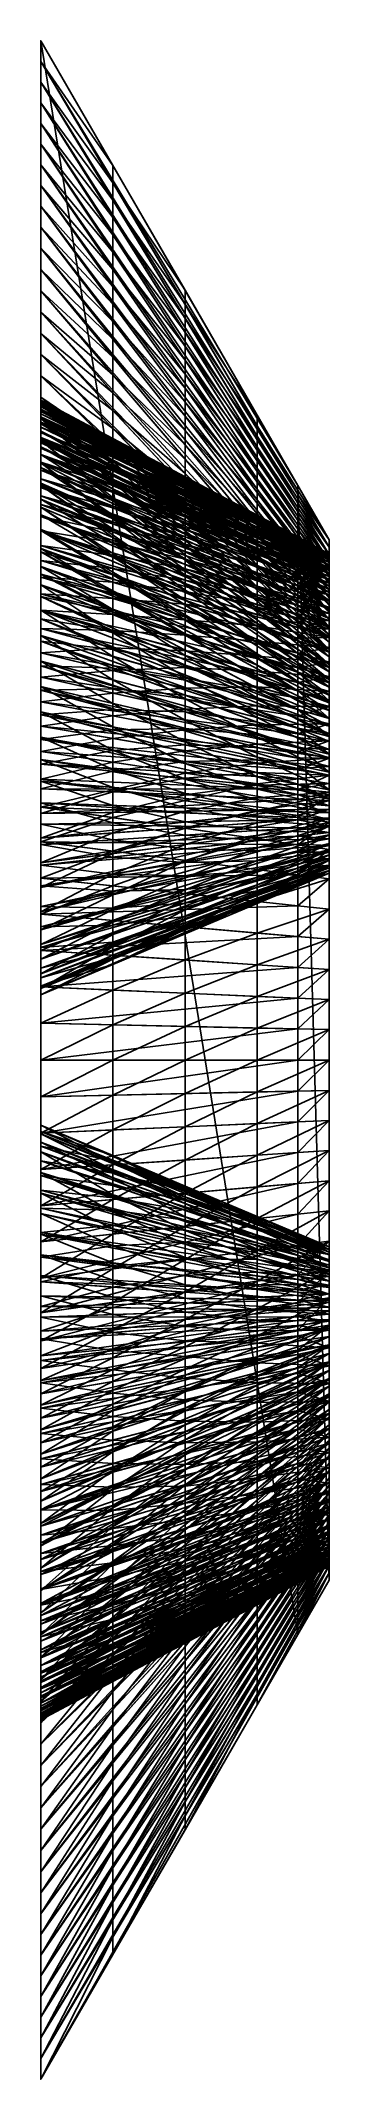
# Model space of a CAD drawing. Header units: metres. Extents: x -3 to 177, y -14 to 14.
# Drawn here: x 172.54 to 173.61, y -3.79 to 3.79 of the extents above; entities that cross this region are included whole.
import ezdxf

# ---------------------------------------------------------------- set-up
doc = ezdxf.new("R2010")
doc.units = ezdxf.units.M
doc.layers.add('FORE_PEAK', color=7, linetype='Continuous', true_color=0x74a6a7)
doc.layers.add('HULL', color=7, linetype='Continuous', true_color=0x528ba5)

msp = doc.modelspace()

# ---------------------------------------------------------------- linework, layer by layer
at = {"layer": 'FORE_PEAK'}
for points in [[(172.5375, 3.7131, 14.8994), (172.5375, 3.79, 15.0122), (173.4956, 2.1358, 15.0644)], [(172.5375, 3.79, 15.0122), (172.5375, -3.79, 15.0122), (173.4956, -2.1358, 15.0644)], [(172.5375, 3.79, 15.0122), (173.4956, -2.1358, 15.0644), (173.4956, 2.1358, 15.0644)], [(172.5375, 3.6361, 14.7865), (172.5375, 3.7131, 14.8994), (173.4956, 2.1034, 14.9469)], [(172.5375, 3.7131, 14.8994), (173.4956, 2.1358, 15.0644), (173.4956, 2.1034, 14.9469)], [(172.5375, 3.5592, 14.6737), (172.5375, 3.6361, 14.7865), (173.4956, 2.0711, 14.8293)], [(172.5375, 3.6361, 14.7865), (173.4956, 2.1034, 14.9469), (173.4956, 2.0711, 14.8293)], [(172.5375, 3.4823, 14.5608), (172.5375, 3.5592, 14.6737), (173.4956, 2.0388, 14.7118)], [(172.5375, 3.5592, 14.6737), (173.4956, 2.0711, 14.8293), (173.4956, 2.0388, 14.7118)], [(172.5375, 3.4054, 14.4479), (172.5375, 3.4823, 14.5608), (173.4956, 2.0065, 14.5942)], [(172.5375, 3.4823, 14.5608), (173.4956, 2.0388, 14.7118), (173.4956, 2.0065, 14.5942)], [(172.5375, 3.3284, 14.3351), (172.5375, 3.4054, 14.4479), (173.4956, 1.9741, 14.4767)], [(172.5375, 3.4054, 14.4479), (173.4956, 2.0065, 14.5942), (173.4956, 1.9741, 14.4767)], [(172.5375, 3.2515, 14.2222), (172.5375, 3.3284, 14.3351), (173.4956, 1.9418, 14.3592)], [(172.5375, 3.3284, 14.3351), (173.4956, 1.9741, 14.4767), (173.4956, 1.9418, 14.3592)], [(172.5375, 3.1746, 14.1093), (172.5375, 3.2515, 14.2222), (173.4956, 1.9095, 14.2416)], [(172.5375, 3.2515, 14.2222), (173.4956, 1.9418, 14.3592), (173.4956, 1.9095, 14.2416)], [(172.5375, 3.0975, 13.9966), (172.5375, 3.1746, 14.1093), (173.4956, 1.8771, 14.1241)], [(172.5375, 3.1746, 14.1093), (173.4956, 1.9095, 14.2416), (173.4956, 1.8771, 14.1241)], [(172.5375, 3.0184, 13.8858), (172.5375, 3.0975, 13.9966), (173.4956, 1.8447, 14.0066)], [(172.5375, 3.0975, 13.9966), (173.4956, 1.8771, 14.1241), (173.4956, 1.8447, 14.0066)], [(172.5375, 2.9393, 13.775), (172.5375, 3.0184, 13.8858), (173.4956, 1.8115, 13.8899)], [(172.5375, 3.0184, 13.8858), (173.4956, 1.8447, 14.0066), (173.4956, 1.8115, 13.8899)], [(172.5375, 2.8602, 13.6642), (172.5375, 2.9393, 13.775), (173.4956, 1.7783, 13.7732)], [(172.5375, 2.9393, 13.775), (173.4956, 1.8115, 13.8899), (173.4956, 1.7783, 13.7732)], [(172.5375, 2.7811, 13.5534), (172.5375, 2.8602, 13.6642), (173.4956, 1.7451, 13.6565)], [(172.5375, 2.8602, 13.6642), (173.4956, 1.7783, 13.7732), (173.4956, 1.7451, 13.6565)], [(172.5375, 2.7021, 13.4426), (172.5375, 2.7811, 13.5534), (173.4956, 1.7119, 13.5398)], [(172.5375, 2.7811, 13.5534), (173.4956, 1.7451, 13.6565), (173.4956, 1.7119, 13.5398)], [(172.5375, 2.623, 13.3318), (172.5375, 2.7021, 13.4426), (173.4956, 1.6787, 13.4231)], [(172.5375, 2.7021, 13.4426), (173.4956, 1.7119, 13.5398), (173.4956, 1.6787, 13.4231)], [(172.5375, 2.5439, 13.2209), (172.5375, 2.623, 13.3318), (173.4956, 1.6455, 13.3064)], [(172.5375, 2.623, 13.3318), (173.4956, 1.6787, 13.4231), (173.4956, 1.6455, 13.3064)], [(172.5375, 2.4648, 13.1101), (172.5375, 2.5439, 13.2209), (173.4956, 1.6123, 13.1897)], [(172.5375, 2.5439, 13.2209), (173.4956, 1.6455, 13.3064), (173.4956, 1.6123, 13.1897)], [(172.5375, 2.3857, 12.9993), (172.5375, 2.4648, 13.1101), (173.4956, 1.5791, 13.073)], [(172.5375, 2.4648, 13.1101), (173.4956, 1.6123, 13.1897), (173.4956, 1.5791, 13.073)], [(172.5375, 2.4465, 4.8327), (172.5375, 2.4539, 4.9751), (173.4956, 1.9447, 4.8968)], [(172.5375, 2.4539, 4.9751), (172.5375, 2.4508, 5.1179), (173.4956, 1.9435, 5.0265)], [(172.5375, 2.4539, 4.9751), (173.4956, 1.9435, 5.0265), (173.4956, 1.9447, 4.8968)], [(172.5375, 2.4508, 5.1179), (172.5375, 2.4469, 5.2606), (173.4956, 1.9397, 5.1561)], [(172.5375, 2.4508, 5.1179), (173.4956, 1.9397, 5.1561), (173.4956, 1.9435, 5.0265)], [(172.5375, 2.4469, 5.2606), (172.5375, 2.4425, 5.4034), (173.4956, 1.9349, 5.2857)], [(172.5375, 2.4469, 5.2606), (173.4956, 1.9349, 5.2857), (173.4956, 1.9397, 5.1561)], [(172.5375, 2.4376, 4.6902), (172.5375, 2.4465, 4.8327), (173.4956, 1.9417, 4.7673)], [(172.5375, 2.4465, 4.8327), (173.4956, 1.9447, 4.8968), (173.4956, 1.9417, 4.7673)], [(172.5375, 2.4425, 5.4034), (172.5375, 2.4382, 5.5461), (173.4956, 1.93, 5.4153)], [(172.5375, 2.4425, 5.4034), (173.4956, 1.93, 5.4153), (173.4956, 1.9349, 5.2857)], [(172.5375, 2.4382, 5.5461), (172.5375, 2.4339, 5.6888), (173.4956, 1.9252, 5.5449)], [(172.5375, 2.4382, 5.5461), (173.4956, 1.9252, 5.5449), (173.4956, 1.93, 5.4153)], [(172.5375, 2.4288, 4.5478), (172.5375, 2.4376, 4.6902), (173.4956, 1.9381, 4.6377)], [(172.5375, 2.4376, 4.6902), (173.4956, 1.9417, 4.7673), (173.4956, 1.9381, 4.6377)], [(172.5375, 2.4339, 5.6888), (172.5375, 2.4295, 5.8316), (173.4956, 1.9204, 5.6745)], [(172.5375, 2.4339, 5.6888), (173.4956, 1.9204, 5.6745), (173.4956, 1.9252, 5.5449)], [(172.5375, 2.4295, 5.8316), (172.5375, 2.4156, 5.9731), (173.4956, 1.9116, 5.8037)], [(172.5375, 2.4295, 5.8316), (173.4956, 1.9116, 5.8037), (173.4956, 1.9204, 5.6745)], [(172.5375, 2.4199, 4.4053), (172.5375, 2.4288, 4.5478), (173.4956, 1.9345, 4.5082)], [(172.5375, 2.4288, 4.5478), (173.4956, 1.9381, 4.6377), (173.4956, 1.9345, 4.5082)], [(172.5375, 2.411, 4.2629), (172.5375, 2.4199, 4.4053), (173.4956, 1.9309, 4.3786)], [(172.5375, 2.4199, 4.4053), (173.4956, 1.9345, 4.5082), (173.4956, 1.9309, 4.3786)], [(172.5375, 2.4156, 5.9731), (172.5375, 2.3905, 6.1134), (173.4956, 1.8983, 5.9322)], [(172.5375, 2.4156, 5.9731), (173.4956, 1.8983, 5.9322), (173.4956, 1.9116, 5.8037)], [(172.5375, 2.4022, 4.1204), (172.5375, 2.411, 4.2629), (173.4956, 1.9273, 4.2491)], [(172.5375, 2.411, 4.2629), (173.4956, 1.9309, 4.3786), (173.4956, 1.9273, 4.2491)], [(172.5375, 2.3916, 3.9782), (172.5375, 2.4022, 4.1204), (173.4956, 1.9237, 4.1195)], [(172.5375, 2.4022, 4.1204), (173.4956, 1.9273, 4.2491), (173.4956, 1.9237, 4.1195)], [(172.5375, 2.3722, 3.8368), (172.5375, 2.3916, 3.9782), (173.4956, 1.9194, 3.9901)], [(172.5375, 2.3916, 3.9782), (173.4956, 1.9237, 4.1195), (173.4956, 1.9194, 3.9901)], [(172.5375, 2.3905, 6.1134), (172.5375, 2.3654, 6.2536), (173.4956, 1.8851, 6.0608)], [(172.5375, 2.3905, 6.1134), (173.4956, 1.8851, 6.0608), (173.4956, 1.8983, 5.9322)], [(172.5375, 2.3037, 12.8915), (172.5375, 2.3857, 12.9993), (173.4956, 1.5459, 12.9563)], [(172.5375, 2.3857, 12.9993), (173.4956, 1.5791, 13.073), (173.4956, 1.5459, 12.9563)], [(172.5375, 2.3529, 3.6955), (172.5375, 2.3722, 3.8368), (173.4956, 1.9079, 3.861)], [(172.5375, 2.3722, 3.8368), (173.4956, 1.9194, 3.9901), (173.4956, 1.9079, 3.861)], [(172.5375, 2.3654, 6.2536), (172.5375, 2.3387, 6.3937), (173.4956, 1.8673, 6.1889)], [(172.5375, 2.3654, 6.2536), (173.4956, 1.8673, 6.1889), (173.4956, 1.8851, 6.0608)], [(172.5375, 2.3336, 3.5541), (172.5375, 2.3529, 3.6955), (173.4956, 1.8964, 3.732)], [(172.5375, 2.3529, 3.6955), (173.4956, 1.9079, 3.861), (173.4956, 1.8964, 3.732)], [(172.5375, 2.3387, 6.3937), (172.5375, 2.3097, 6.5335), (173.4956, 1.843, 6.3163)], [(172.5375, 2.3387, 6.3937), (173.4956, 1.843, 6.3163), (173.4956, 1.8673, 6.1889)], [(172.5375, 2.3142, 3.4128), (172.5375, 2.3336, 3.5541), (173.4956, 1.8849, 3.603)], [(172.5375, 2.3336, 3.5541), (173.4956, 1.8964, 3.732), (173.4956, 1.8849, 3.603)], [(172.5375, 2.2949, 3.2714), (172.5375, 2.3142, 3.4128), (173.4956, 1.8734, 3.474)], [(172.5375, 2.3142, 3.4128), (173.4956, 1.8849, 3.603), (173.4956, 1.8734, 3.474)], [(172.5375, 2.3097, 6.5335), (172.5375, 2.2806, 6.6733), (173.4956, 1.8187, 6.4437)], [(172.5375, 2.3097, 6.5335), (173.4956, 1.8187, 6.4437), (173.4956, 1.843, 6.3163)], [(172.5375, 2.2208, 12.7846), (172.5375, 2.3037, 12.8915), (173.4956, 1.5115, 12.8408)], [(172.5375, 2.3037, 12.8915), (173.4956, 1.5459, 12.9563), (173.4956, 1.5115, 12.8408)], [(172.5375, 2.2756, 3.1301), (172.5375, 2.2949, 3.2714), (173.4956, 1.8619, 3.345)], [(172.5375, 2.2949, 3.2714), (173.4956, 1.8734, 3.474), (173.4956, 1.8619, 3.345)], [(172.5375, 2.2806, 6.6733), (172.5375, 2.2516, 6.8131), (173.4956, 1.7944, 6.571)], [(172.5375, 2.2806, 6.6733), (173.4956, 1.7944, 6.571), (173.4956, 1.8187, 6.4437)], [(172.5375, 2.2521, 2.9896), (172.5375, 2.2756, 3.1301), (173.4956, 1.8504, 3.216)], [(172.5375, 2.2756, 3.1301), (173.4956, 1.8619, 3.345), (173.4956, 1.8504, 3.216)], [(172.5375, 2.2236, 2.8501), (172.5375, 2.2521, 2.9896), (173.4956, 1.8372, 3.0873)], [(172.5375, 2.2521, 2.9896), (173.4956, 1.8504, 3.216), (173.4956, 1.8372, 3.0873)], [(172.5375, 2.2516, 6.8131), (172.5375, 2.2032, 6.9457), (173.4956, 1.7623, 6.6955)], [(172.5375, 2.2516, 6.8131), (173.4956, 1.7623, 6.6955), (173.4956, 1.7944, 6.571)], [(172.5375, 2.1927, 2.7109), (172.5375, 2.2236, 2.8501), (173.4956, 1.822, 2.9591)], [(172.5375, 2.2236, 2.8501), (173.4956, 1.8372, 3.0873), (173.4956, 1.822, 2.9591)], [(172.5375, 2.138, 12.6776), (172.5375, 2.2208, 12.7846), (173.4956, 1.4768, 12.7257)], [(172.5375, 2.2208, 12.7846), (173.4956, 1.5115, 12.8408), (173.4956, 1.4768, 12.7257)], [(172.5375, 2.2032, 6.9457), (172.5375, 2.1445, 7.0746), (173.4956, 1.726, 6.8185)], [(172.5375, 2.2032, 6.9457), (173.4956, 1.726, 6.8185), (173.4956, 1.7623, 6.6955)], [(172.5375, 2.161, 2.5717), (172.5375, 2.1927, 2.7109), (173.4956, 1.8004, 2.8315)], [(172.5375, 2.1927, 2.7109), (173.4956, 1.822, 2.9591), (173.4956, 1.8004, 2.8315)], [(172.5375, 2.1293, 2.4326), (172.5375, 2.161, 2.5717), (173.4956, 1.7763, 2.7042)], [(172.5375, 2.161, 2.5717), (173.4956, 1.8004, 2.8315), (173.4956, 1.7763, 2.7042)], [(172.5375, 2.1445, 7.0746), (172.5375, 2.0858, 7.2034), (173.4956, 1.6896, 6.9414)], [(172.5375, 2.1445, 7.0746), (173.4956, 1.6896, 6.9414), (173.4956, 1.726, 6.8185)], [(172.5375, 2.0551, 12.5706), (172.5375, 2.138, 12.6776), (173.4956, 1.442, 12.6106)], [(172.5375, 2.138, 12.6776), (173.4956, 1.4768, 12.7257), (173.4956, 1.442, 12.6106)], [(172.5375, 2.0976, 2.2934), (172.5375, 2.1293, 2.4326), (173.4956, 1.7522, 2.5768)], [(172.5375, 2.1293, 2.4326), (173.4956, 1.7763, 2.7042), (173.4956, 1.7522, 2.5768)], [(173.4956, 2.1034, 14.9469), (173.4956, 2.1358, 15.0644), (173.6125, 1.934, 15.0708)], [(173.4956, 2.1358, 15.0644), (173.4956, -2.1358, 15.0644), (173.6125, -1.934, 15.0708)], [(173.4956, 2.1358, 15.0644), (173.6125, -1.934, 15.0708), (173.6125, 1.934, 15.0708)], [(172.5375, 2.0659, 2.1543), (172.5375, 2.0976, 2.2934), (173.4956, 1.7282, 2.4495)], [(172.5375, 2.0976, 2.2934), (173.4956, 1.7522, 2.5768), (173.4956, 1.7282, 2.4495)], [(172.5375, 2.0858, 7.2034), (172.5375, 2.0271, 7.3323), (173.4956, 1.6533, 7.0643)], [(172.5375, 2.0858, 7.2034), (173.4956, 1.6533, 7.0643), (173.4956, 1.6896, 6.9414)], [(172.5375, 2.0212, 2.0198), (172.5375, 2.0659, 2.1543), (173.4956, 1.7041, 2.3222)], [(172.5375, 2.0659, 2.1543), (173.4956, 1.7282, 2.4495), (173.4956, 1.7041, 2.3222)], [(172.5375, 1.9723, 12.4637), (172.5375, 2.0551, 12.5706), (173.4956, 1.4073, 12.4954)], [(172.5375, 2.0551, 12.5706), (173.4956, 1.442, 12.6106), (173.4956, 1.4073, 12.4954)], [(173.4956, 2.0711, 14.8293), (173.4956, 2.1034, 14.9469), (173.6125, 1.9071, 14.9526)], [(173.4956, 2.1034, 14.9469), (173.6125, 1.934, 15.0708), (173.6125, 1.9071, 14.9526)], [(173.4956, 2.0388, 14.7118), (173.4956, 2.0711, 14.8293), (173.6125, 1.8802, 14.8345)], [(173.4956, 2.0711, 14.8293), (173.6125, 1.9071, 14.9526), (173.6125, 1.8802, 14.8345)], [(172.5375, 2.0271, 7.3323), (172.5375, 1.9684, 7.4612), (173.4956, 1.617, 7.1873)], [(172.5375, 2.0271, 7.3323), (173.4956, 1.617, 7.1873), (173.4956, 1.6533, 7.0643)], [(172.5375, 1.9674, 1.8886), (172.5375, 2.0212, 2.0198), (173.4956, 1.6748, 2.1967)], [(172.5375, 2.0212, 2.0198), (173.4956, 1.7041, 2.3222), (173.4956, 1.6748, 2.1967)], [(172.5375, 1.8894, 12.3567), (172.5375, 1.9723, 12.4637), (173.4956, 1.3726, 12.3803)], [(172.5375, 1.9723, 12.4637), (173.4956, 1.4073, 12.4954), (173.4956, 1.3726, 12.3803)], [(173.4956, 2.0065, 14.5942), (173.4956, 2.0388, 14.7118), (173.6125, 1.8533, 14.7164)], [(173.4956, 2.0388, 14.7118), (173.6125, 1.8802, 14.8345), (173.6125, 1.8533, 14.7164)], [(173.4956, 1.9741, 14.4767), (173.4956, 2.0065, 14.5942), (173.6125, 1.8264, 14.5983)], [(173.4956, 2.0065, 14.5942), (173.6125, 1.8533, 14.7164), (173.6125, 1.8264, 14.5983)], [(173.4956, 1.9418, 14.3592), (173.4956, 1.9741, 14.4767), (173.6125, 1.7996, 14.4802)], [(173.4956, 1.9741, 14.4767), (173.6125, 1.8264, 14.5983), (173.6125, 1.7996, 14.4802)], [(172.5375, 1.9684, 7.4612), (172.5375, 1.9019, 7.5875), (173.4956, 1.5589, 7.3032)], [(172.5375, 1.9684, 7.4612), (173.4956, 1.5589, 7.3032), (173.4956, 1.617, 7.1873)], [(172.5375, 1.9137, 1.7574), (172.5375, 1.9674, 1.8886), (173.4956, 1.6418, 2.0726)], [(172.5375, 1.9674, 1.8886), (173.4956, 1.6748, 2.1967), (173.4956, 1.6418, 2.0726)], [(172.5375, 1.8572, 1.6271), (172.5375, 1.9137, 1.7574), (173.4956, 1.6087, 1.9485)], [(172.5375, 1.9137, 1.7574), (173.4956, 1.6418, 2.0726), (173.4956, 1.6087, 1.9485)], [(172.5375, 1.9019, 7.5875), (172.5375, 1.8354, 7.7138), (173.4956, 1.5008, 7.4191)], [(172.5375, 1.9019, 7.5875), (173.4956, 1.5008, 7.4191), (173.4956, 1.5589, 7.3032)], [(173.4956, 1.9417, 4.7673), (173.4956, 1.9447, 4.8968), (173.6125, 1.8826, 4.8873)], [(173.4956, 1.9447, 4.8968), (173.4956, 1.9435, 5.0265), (173.6125, 1.8816, 5.0154)], [(173.4956, 1.9447, 4.8968), (173.6125, 1.8816, 5.0154), (173.6125, 1.8826, 4.8873)], [(173.4956, 1.9435, 5.0265), (173.4956, 1.9397, 5.1561), (173.6125, 1.8779, 5.1434)], [(173.4956, 1.9435, 5.0265), (173.6125, 1.8779, 5.1434), (173.6125, 1.8816, 5.0154)], [(173.4956, 1.9095, 14.2416), (173.4956, 1.9418, 14.3592), (173.6125, 1.7727, 14.3621)], [(173.4956, 1.9418, 14.3592), (173.6125, 1.7996, 14.4802), (173.6125, 1.7727, 14.3621)], [(173.4956, 1.9381, 4.6377), (173.4956, 1.9417, 4.7673), (173.6125, 1.8802, 4.7593)], [(173.4956, 1.9417, 4.7673), (173.6125, 1.8826, 4.8873), (173.6125, 1.8802, 4.7593)], [(173.4956, 1.9397, 5.1561), (173.4956, 1.9349, 5.2857), (173.6125, 1.873, 5.2714)], [(173.4956, 1.9397, 5.1561), (173.6125, 1.873, 5.2714), (173.6125, 1.8779, 5.1434)], [(173.4956, 1.9345, 4.5082), (173.4956, 1.9381, 4.6377), (173.6125, 1.8772, 4.6313)], [(173.4956, 1.9381, 4.6377), (173.6125, 1.8802, 4.7593), (173.6125, 1.8772, 4.6313)], [(173.4956, 1.9349, 5.2857), (173.4956, 1.93, 5.4153), (173.6125, 1.8681, 5.3994)], [(173.4956, 1.9349, 5.2857), (173.6125, 1.8681, 5.3994), (173.6125, 1.873, 5.2714)], [(173.4956, 1.9309, 4.3786), (173.4956, 1.9345, 4.5082), (173.6125, 1.8743, 4.5033)], [(173.4956, 1.9345, 4.5082), (173.6125, 1.8772, 4.6313), (173.6125, 1.8743, 4.5033)], [(173.4956, 1.9273, 4.2491), (173.4956, 1.9309, 4.3786), (173.6125, 1.8713, 4.3754)], [(173.4956, 1.9309, 4.3786), (173.6125, 1.8743, 4.5033), (173.6125, 1.8713, 4.3754)], [(173.4956, 1.93, 5.4153), (173.4956, 1.9252, 5.5449), (173.6125, 1.8632, 5.5274)], [(173.4956, 1.93, 5.4153), (173.6125, 1.8632, 5.5274), (173.6125, 1.8681, 5.3994)], [(173.4956, 1.9237, 4.1195), (173.4956, 1.9273, 4.2491), (173.6125, 1.8683, 4.2474)], [(173.4956, 1.9273, 4.2491), (173.6125, 1.8713, 4.3754), (173.6125, 1.8683, 4.2474)], [(173.4956, 1.9252, 5.5449), (173.4956, 1.9204, 5.6745), (173.6125, 1.8582, 5.6554)], [(173.4956, 1.9252, 5.5449), (173.6125, 1.8582, 5.6554), (173.6125, 1.8632, 5.5274)], [(173.4956, 1.9194, 3.9901), (173.4956, 1.9237, 4.1195), (173.6125, 1.8654, 4.1194)], [(173.4956, 1.9237, 4.1195), (173.6125, 1.8683, 4.2474), (173.6125, 1.8654, 4.1194)], [(173.4956, 1.9204, 5.6745), (173.4956, 1.9116, 5.8037), (173.6125, 1.8501, 5.783)], [(173.4956, 1.9204, 5.6745), (173.6125, 1.8501, 5.783), (173.6125, 1.8582, 5.6554)], [(173.4956, 1.9079, 3.861), (173.4956, 1.9194, 3.9901), (173.6125, 1.8618, 3.9915)], [(173.4956, 1.9194, 3.9901), (173.6125, 1.8654, 4.1194), (173.6125, 1.8618, 3.9915)], [(173.4956, 1.9116, 5.8037), (173.4956, 1.8983, 5.9322), (173.6125, 1.8383, 5.9101)], [(173.4956, 1.9116, 5.8037), (173.6125, 1.8383, 5.9101), (173.6125, 1.8501, 5.783)], [(173.4956, 1.8771, 14.1241), (173.4956, 1.9095, 14.2416), (173.6125, 1.7458, 14.244)], [(173.4956, 1.9095, 14.2416), (173.6125, 1.7727, 14.3621), (173.6125, 1.7458, 14.244)], [(173.4956, 1.8964, 3.732), (173.4956, 1.9079, 3.861), (173.6125, 1.8512, 3.864)], [(173.4956, 1.9079, 3.861), (173.6125, 1.8618, 3.9915), (173.6125, 1.8512, 3.864)], [(173.4956, 1.8983, 5.9322), (173.4956, 1.8851, 6.0608), (173.6125, 1.8265, 6.0373)], [(173.4956, 1.8983, 5.9322), (173.6125, 1.8265, 6.0373), (173.6125, 1.8383, 5.9101)], [(173.4956, 1.8849, 3.603), (173.4956, 1.8964, 3.732), (173.6125, 1.8407, 3.7365)], [(173.4956, 1.8964, 3.732), (173.6125, 1.8512, 3.864), (173.6125, 1.8407, 3.7365)], [(172.5375, 1.8066, 12.2498), (172.5375, 1.8894, 12.3567), (173.4956, 1.3378, 12.2651)], [(172.5375, 1.8894, 12.3567), (173.4956, 1.3726, 12.3803), (173.4956, 1.3378, 12.2651)], [(172.5375, 1.7955, 1.4983), (172.5375, 1.8572, 1.6271), (173.4956, 1.5683, 1.8267)], [(172.5375, 1.8572, 1.6271), (173.4956, 1.6087, 1.9485), (173.4956, 1.5683, 1.8267)], [(172.5375, 1.8354, 7.7138), (172.5375, 1.7665, 7.8383), (173.4956, 1.4417, 7.5343)], [(172.5375, 1.8354, 7.7138), (173.4956, 1.4417, 7.5343), (173.4956, 1.5008, 7.4191)], [(173.4956, 1.8851, 6.0608), (173.4956, 1.8673, 6.1889), (173.6125, 1.8098, 6.1639)], [(173.4956, 1.8851, 6.0608), (173.6125, 1.8098, 6.1639), (173.6125, 1.8265, 6.0373)], [(173.4956, 1.8734, 3.474), (173.4956, 1.8849, 3.603), (173.6125, 1.8302, 3.609)], [(173.4956, 1.8849, 3.603), (173.6125, 1.8407, 3.7365), (173.6125, 1.8302, 3.609)], [(173.4956, 1.8447, 14.0066), (173.4956, 1.8771, 14.1241), (173.6125, 1.7189, 14.1259)], [(173.4956, 1.8771, 14.1241), (173.6125, 1.7458, 14.244), (173.6125, 1.7189, 14.1259)], [(173.4956, 1.8619, 3.345), (173.4956, 1.8734, 3.474), (173.6125, 1.8196, 3.4815)], [(173.4956, 1.8734, 3.474), (173.6125, 1.8302, 3.609), (173.6125, 1.8196, 3.4815)], [(173.4956, 1.8673, 6.1889), (173.4956, 1.843, 6.3163), (173.6125, 1.7861, 6.2898)], [(173.4956, 1.8673, 6.1889), (173.6125, 1.7861, 6.2898), (173.6125, 1.8098, 6.1639)], [(173.4956, 1.8504, 3.216), (173.4956, 1.8619, 3.345), (173.6125, 1.8091, 3.354)], [(173.4956, 1.8619, 3.345), (173.6125, 1.8196, 3.4815), (173.6125, 1.8091, 3.354)], [(173.4956, 1.8372, 3.0873), (173.4956, 1.8504, 3.216), (173.6125, 1.7985, 3.2265)], [(173.4956, 1.8504, 3.216), (173.6125, 1.8091, 3.354), (173.6125, 1.7985, 3.2265)], [(173.4956, 1.8115, 13.8899), (173.4956, 1.8447, 14.0066), (173.6125, 1.6919, 14.0079)], [(173.4956, 1.8447, 14.0066), (173.6125, 1.7189, 14.1259), (173.6125, 1.6919, 14.0079)], [(173.4956, 1.843, 6.3163), (173.4956, 1.8187, 6.4437), (173.6125, 1.7624, 6.4157)], [(173.4956, 1.843, 6.3163), (173.6125, 1.7624, 6.4157), (173.6125, 1.7861, 6.2898)], [(173.4956, 1.822, 2.9591), (173.4956, 1.8372, 3.0873), (173.6125, 1.7866, 3.0993)], [(173.4956, 1.8372, 3.0873), (173.6125, 1.7985, 3.2265), (173.6125, 1.7866, 3.0993)], [(173.4956, 1.8004, 2.8315), (173.4956, 1.822, 2.9591), (173.6125, 1.773, 2.9724)], [(173.4956, 1.822, 2.9591), (173.6125, 1.7866, 3.0993), (173.6125, 1.773, 2.9724)], [(172.5375, 1.7237, 12.1428), (172.5375, 1.8066, 12.2498), (173.4956, 1.3031, 12.15)], [(172.5375, 1.8066, 12.2498), (173.4956, 1.3378, 12.2651), (173.4956, 1.3031, 12.15)], [(172.5375, 1.7339, 1.3695), (172.5375, 1.7955, 1.4983), (173.4956, 1.5133, 1.7093)], [(172.5375, 1.7955, 1.4983), (173.4956, 1.5683, 1.8267), (173.4956, 1.5133, 1.7093)], [(172.5375, 1.7665, 7.8383), (172.5375, 1.6722, 7.9436), (173.4956, 1.3724, 7.6416)], [(172.5375, 1.7665, 7.8383), (173.4956, 1.3724, 7.6416), (173.4956, 1.4417, 7.5343)], [(173.4956, 1.8187, 6.4437), (173.4956, 1.7944, 6.571), (173.6125, 1.7386, 6.5415)], [(173.4956, 1.8187, 6.4437), (173.6125, 1.7386, 6.5415), (173.6125, 1.7624, 6.4157)], [(173.4956, 1.7783, 13.7732), (173.4956, 1.8115, 13.8899), (173.6125, 1.6643, 13.8904)], [(173.4956, 1.8115, 13.8899), (173.6125, 1.6919, 14.0079), (173.6125, 1.6643, 13.8904)], [(173.4956, 1.7763, 2.7042), (173.4956, 1.8004, 2.8315), (173.6125, 1.7525, 2.8462)], [(173.4956, 1.8004, 2.8315), (173.6125, 1.773, 2.9724), (173.6125, 1.7525, 2.8462)], [(173.4956, 1.7944, 6.571), (173.4956, 1.7623, 6.6955), (173.6125, 1.7085, 6.665)], [(173.4956, 1.7944, 6.571), (173.6125, 1.7085, 6.665), (173.6125, 1.7386, 6.5415)], [(173.4956, 1.7451, 13.6565), (173.4956, 1.7783, 13.7732), (173.6125, 1.6367, 13.773)], [(173.4956, 1.7783, 13.7732), (173.6125, 1.6643, 13.8904), (173.6125, 1.6367, 13.773)], [(173.4956, 1.7522, 2.5768), (173.4956, 1.7763, 2.7042), (173.6125, 1.7294, 2.7203)], [(173.4956, 1.7763, 2.7042), (173.6125, 1.7525, 2.8462), (173.6125, 1.7294, 2.7203)], [(173.4956, 1.7623, 6.6955), (173.4956, 1.726, 6.8185), (173.6125, 1.6749, 6.7872)], [(173.4956, 1.7623, 6.6955), (173.6125, 1.6749, 6.7872), (173.6125, 1.7085, 6.665)], [(173.4956, 1.7282, 2.4495), (173.4956, 1.7522, 2.5768), (173.6125, 1.7062, 2.5944)], [(173.4956, 1.7522, 2.5768), (173.6125, 1.7294, 2.7203), (173.6125, 1.7062, 2.5944)], [(173.4956, 1.7119, 13.5398), (173.4956, 1.7451, 13.6565), (173.6125, 1.6091, 13.6556)], [(173.4956, 1.7451, 13.6565), (173.6125, 1.6367, 13.773), (173.6125, 1.6091, 13.6556)], [(172.5375, 1.6722, 1.2407), (172.5375, 1.7339, 1.3695), (173.4956, 1.4583, 1.5918)], [(172.5375, 1.7339, 1.3695), (173.4956, 1.5133, 1.7093), (173.4956, 1.4583, 1.5918)], [(172.5375, 1.6409, 12.0358), (172.5375, 1.7237, 12.1428), (173.4956, 1.2684, 12.0349)], [(172.5375, 1.7237, 12.1428), (173.4956, 1.3031, 12.15), (173.4956, 1.2684, 12.0349)], [(172.5375, 1.605, 1.1158), (172.5375, 1.6722, 1.2407), (173.4956, 1.4033, 1.4744)], [(172.5375, 1.6722, 1.2407), (173.4956, 1.4583, 1.5918), (173.4956, 1.4033, 1.4744)], [(172.5375, 1.6722, 7.9436), (172.5375, 1.5779, 8.0488), (173.4956, 1.303, 7.749)], [(172.5375, 1.6722, 7.9436), (173.4956, 1.303, 7.749), (173.4956, 1.3724, 7.6416)], [(173.4956, 1.7041, 2.3222), (173.4956, 1.7282, 2.4495), (173.6125, 1.6831, 2.4685)], [(173.4956, 1.7282, 2.4495), (173.6125, 1.7062, 2.5944), (173.6125, 1.6831, 2.4685)], [(173.4956, 1.726, 6.8185), (173.4956, 1.6896, 6.9414), (173.6125, 1.6413, 6.9094)], [(173.4956, 1.726, 6.8185), (173.6125, 1.6413, 6.9094), (173.6125, 1.6749, 6.7872)], [(173.4956, 1.6787, 13.4231), (173.4956, 1.7119, 13.5398), (173.6125, 1.5815, 13.5382)], [(173.4956, 1.7119, 13.5398), (173.6125, 1.6091, 13.6556), (173.6125, 1.5815, 13.5382)], [(173.4956, 1.6748, 2.1967), (173.4956, 1.7041, 2.3222), (173.6125, 1.66, 2.3427)], [(173.4956, 1.7041, 2.3222), (173.6125, 1.6831, 2.4685), (173.6125, 1.66, 2.3427)], [(173.4956, 1.6896, 6.9414), (173.4956, 1.6533, 7.0643), (173.6125, 1.6077, 7.0316)], [(173.4956, 1.6896, 6.9414), (173.6125, 1.6077, 7.0316), (173.6125, 1.6413, 6.9094)], [(173.4956, 1.6455, 13.3064), (173.4956, 1.6787, 13.4231), (173.6125, 1.5539, 13.4208)], [(173.4956, 1.6787, 13.4231), (173.6125, 1.5815, 13.5382), (173.6125, 1.5539, 13.4208)], [(173.4956, 1.6418, 2.0726), (173.4956, 1.6748, 2.1967), (173.6125, 1.6325, 2.2183)], [(173.4956, 1.6748, 2.1967), (173.6125, 1.66, 2.3427), (173.6125, 1.6325, 2.2183)], [(172.5375, 1.5579, 11.929), (172.5375, 1.6409, 12.0358), (173.4956, 1.2336, 11.9197)], [(172.5375, 1.6409, 12.0358), (173.4956, 1.2684, 12.0349), (173.4956, 1.2336, 11.9197)], [(172.5375, 1.5141, 1.0074), (172.5375, 1.605, 1.1158), (173.4956, 1.346, 1.3585)], [(172.5375, 1.605, 1.1158), (173.4956, 1.4033, 1.4744), (173.4956, 1.346, 1.3585)], [(173.4956, 1.6533, 7.0643), (173.4956, 1.617, 7.1873), (173.6125, 1.5741, 7.1538)], [(173.4956, 1.6533, 7.0643), (173.6125, 1.5741, 7.1538), (173.6125, 1.6077, 7.0316)], [(173.4956, 1.6123, 13.1897), (173.4956, 1.6455, 13.3064), (173.6125, 1.5263, 13.3033)], [(173.4956, 1.6455, 13.3064), (173.6125, 1.5539, 13.4208), (173.6125, 1.5263, 13.3033)], [(173.4956, 1.6087, 1.9485), (173.4956, 1.6418, 2.0726), (173.6125, 1.602, 2.0951)], [(173.4956, 1.6418, 2.0726), (173.6125, 1.6325, 2.2183), (173.6125, 1.602, 2.0951)], [(173.4956, 1.617, 7.1873), (173.4956, 1.5589, 7.3032), (173.6125, 1.517, 7.2685)], [(173.4956, 1.617, 7.1873), (173.6125, 1.517, 7.2685), (173.6125, 1.5741, 7.1538)], [(173.4956, 1.5791, 13.073), (173.4956, 1.6123, 13.1897), (173.6125, 1.4987, 13.1859)], [(173.4956, 1.6123, 13.1897), (173.6125, 1.5263, 13.3033), (173.6125, 1.4987, 13.1859)], [(173.4956, 1.5683, 1.8267), (173.4956, 1.6087, 1.9485), (173.6125, 1.5715, 1.9719)], [(173.4956, 1.6087, 1.9485), (173.6125, 1.602, 2.0951), (173.6125, 1.5715, 1.9719)], [(172.5375, 1.5779, 8.0488), (172.5375, 1.4836, 8.154), (173.4956, 1.2336, 7.8563)], [(172.5375, 1.5779, 8.0488), (173.4956, 1.2336, 7.8563), (173.4956, 1.303, 7.749)], [(172.5375, 1.4663, 11.8327), (172.5375, 1.5579, 11.929), (173.4956, 1.1988, 11.8046)], [(172.5375, 1.5579, 11.929), (173.4956, 1.2336, 11.9197), (173.4956, 1.1988, 11.8046)], [(173.4956, 1.5459, 12.9563), (173.4956, 1.5791, 13.073), (173.6125, 1.4711, 13.0685)], [(173.4956, 1.5791, 13.073), (173.6125, 1.4987, 13.1859), (173.6125, 1.4711, 13.0685)], [(173.4956, 1.5683, 1.8267), (173.6125, 1.5715, 1.9719), (173.6125, 1.5331, 1.851)], [(173.4956, 1.5133, 1.7093), (173.4956, 1.5683, 1.8267), (173.6125, 1.5331, 1.851)], [(173.4956, 1.5589, 7.3032), (173.4956, 1.5008, 7.4191), (173.6125, 1.46, 7.3831)], [(173.4956, 1.5589, 7.3032), (173.6125, 1.46, 7.3831), (173.6125, 1.517, 7.2685)], [(173.4956, 1.5115, 12.8408), (173.4956, 1.5459, 12.9563), (173.6125, 1.4435, 12.9511)], [(173.4956, 1.5459, 12.9563), (173.6125, 1.4711, 13.0685), (173.6125, 1.4435, 12.9511)], [(173.4956, 1.5133, 1.7093), (173.6125, 1.5331, 1.851), (173.6125, 1.4789, 1.735)], [(172.5375, 1.4232, 0.899), (172.5375, 1.5141, 1.0074), (173.4956, 1.2791, 1.2493)], [(172.5375, 1.5141, 1.0074), (173.4956, 1.346, 1.3585), (173.4956, 1.2791, 1.2493)], [(172.5375, 1.4836, 8.154), (172.5375, 1.3893, 8.2592), (173.4956, 1.1643, 7.9637)], [(172.5375, 1.4836, 8.154), (173.4956, 1.1643, 7.9637), (173.4956, 1.2336, 7.8563)], [(172.5375, 1.3747, 11.7363), (172.5375, 1.4663, 11.8327), (173.4956, 1.1606, 11.6938)], [(172.5375, 1.4663, 11.8327), (173.4956, 1.1988, 11.8046), (173.4956, 1.1606, 11.6938)], [(173.4956, 1.4583, 1.5918), (173.4956, 1.5133, 1.7093), (173.6125, 1.4789, 1.735)], [(173.4956, 1.4768, 12.7257), (173.4956, 1.5115, 12.8408), (173.6125, 1.4149, 12.8347)], [(173.4956, 1.5115, 12.8408), (173.6125, 1.4435, 12.9511), (173.6125, 1.4149, 12.8347)], [(173.4956, 1.5008, 7.4191), (173.4956, 1.4417, 7.5343), (173.6125, 1.4021, 7.4972)], [(173.4956, 1.5008, 7.4191), (173.6125, 1.4021, 7.4972), (173.6125, 1.46, 7.3831)], [(173.4956, 1.4583, 1.5918), (173.6125, 1.4789, 1.735), (173.6125, 1.4247, 1.6189)], [(173.4956, 1.442, 12.6106), (173.4956, 1.4768, 12.7257), (173.6125, 1.386, 12.7185)], [(173.4956, 1.4768, 12.7257), (173.6125, 1.4149, 12.8347), (173.6125, 1.386, 12.7185)], [(173.4956, 1.4033, 1.4744), (173.4956, 1.4583, 1.5918), (173.6125, 1.4247, 1.6189)], [(173.4956, 1.4073, 12.4954), (173.4956, 1.442, 12.6106), (173.6125, 1.3571, 12.6024)], [(173.4956, 1.442, 12.6106), (173.6125, 1.386, 12.7185), (173.6125, 1.3571, 12.6024)], [(173.4956, 1.4417, 7.5343), (173.4956, 1.3724, 7.6416), (173.6125, 1.3358, 7.6048)], [(173.4956, 1.4417, 7.5343), (173.6125, 1.3358, 7.6048), (173.6125, 1.4021, 7.4972)], [(172.5375, 1.3323, 0.7907), (172.5375, 1.4232, 0.899), (173.4956, 1.2123, 1.1402)], [(172.5375, 1.4232, 0.899), (173.4956, 1.2791, 1.2493), (173.4956, 1.2123, 1.1402)], [(172.5375, 1.3893, 8.2592), (172.5375, 1.295, 8.3644), (173.4956, 1.0949, 8.071)], [(172.5375, 1.3893, 8.2592), (173.4956, 1.0949, 8.071), (173.4956, 1.1643, 7.9637)], [(172.5375, 1.2831, 11.6399), (172.5375, 1.3747, 11.7363), (173.4956, 1.1223, 11.583)], [(172.5375, 1.3747, 11.7363), (173.4956, 1.1606, 11.6938), (173.4956, 1.1223, 11.583)], [(173.4956, 1.4033, 1.4744), (173.6125, 1.4247, 1.6189), (173.6125, 1.3705, 1.5029)], [(173.4956, 1.3726, 12.3803), (173.4956, 1.4073, 12.4954), (173.6125, 1.3283, 12.4862)], [(173.4956, 1.4073, 12.4954), (173.6125, 1.3571, 12.6024), (173.6125, 1.3283, 12.4862)], [(173.4956, 1.346, 1.3585), (173.4956, 1.4033, 1.4744), (173.6125, 1.3705, 1.5029)], [(173.4956, 1.3378, 12.2651), (173.4956, 1.3726, 12.3803), (173.6125, 1.2994, 12.3701)], [(173.4956, 1.3726, 12.3803), (173.6125, 1.3283, 12.4862), (173.6125, 1.2994, 12.3701)], [(173.4956, 1.3724, 7.6416), (173.4956, 1.303, 7.749), (173.6125, 1.2695, 7.7124)], [(173.4956, 1.3724, 7.6416), (173.6125, 1.2695, 7.7124), (173.6125, 1.3358, 7.6048)], [(173.4956, 1.346, 1.3585), (173.6125, 1.3705, 1.5029), (173.6125, 1.3144, 1.3881)], [(172.5375, 1.2413, 0.6823), (172.5375, 1.3323, 0.7907), (173.4956, 1.1454, 1.031)], [(172.5375, 1.3323, 0.7907), (173.4956, 1.2123, 1.1402), (173.4956, 1.1454, 1.031)], [(172.5375, 1.295, 8.3644), (172.5375, 1.2007, 8.4697), (173.4956, 1.0255, 8.1784)], [(172.5375, 1.295, 8.3644), (173.4956, 1.0255, 8.1784), (173.4956, 1.0949, 8.071)], [(173.4956, 1.2791, 1.2493), (173.4956, 1.346, 1.3585), (173.6125, 1.3144, 1.3881)], [(173.4956, 1.3031, 12.15), (173.4956, 1.3378, 12.2651), (173.6125, 1.2706, 12.254)], [(173.4956, 1.3378, 12.2651), (173.6125, 1.2994, 12.3701), (173.6125, 1.2706, 12.254)], [(173.4956, 1.2791, 1.2493), (173.6125, 1.3144, 1.3881), (173.6125, 1.2505, 1.2788)], [(173.4956, 1.2684, 12.0349), (173.4956, 1.3031, 12.15), (173.6125, 1.2417, 12.1378)], [(173.4956, 1.3031, 12.15), (173.6125, 1.2706, 12.254), (173.6125, 1.2417, 12.1378)], [(173.4956, 1.303, 7.749), (173.4956, 1.2336, 7.8563), (173.6125, 1.2031, 7.82)], [(173.4956, 1.303, 7.749), (173.6125, 1.2031, 7.82), (173.6125, 1.2695, 7.7124)], [(172.5375, 1.1915, 11.5436), (172.5375, 1.2831, 11.6399), (173.4956, 1.084, 11.4721)], [(172.5375, 1.2831, 11.6399), (173.4956, 1.1223, 11.583), (173.4956, 1.084, 11.4721)], [(172.5375, 1.1477, 0.5763), (172.5375, 1.2413, 0.6823), (173.4956, 1.0785, 0.9219)], [(172.5375, 1.2413, 0.6823), (173.4956, 1.1454, 1.031), (173.4956, 1.0785, 0.9219)], [(173.4956, 1.2123, 1.1402), (173.4956, 1.2791, 1.2493), (173.6125, 1.2505, 1.2788)], [(173.4956, 1.2336, 11.9197), (173.4956, 1.2684, 12.0349), (173.6125, 1.2128, 12.0217)], [(173.4956, 1.2684, 12.0349), (173.6125, 1.2417, 12.1378), (173.6125, 1.2128, 12.0217)], [(173.4956, 1.2123, 1.1402), (173.6125, 1.2505, 1.2788), (173.6125, 1.1866, 1.1696)], [(173.4956, 1.2336, 7.8563), (173.4956, 1.1643, 7.9637), (173.6125, 1.1368, 7.9276)], [(173.4956, 1.2336, 7.8563), (173.6125, 1.1368, 7.9276), (173.6125, 1.2031, 7.82)], [(173.4956, 1.1988, 11.8046), (173.4956, 1.2336, 11.9197), (173.6125, 1.184, 11.9056)], [(173.4956, 1.2336, 11.9197), (173.6125, 1.2128, 12.0217), (173.6125, 1.184, 11.9056)], [(172.5375, 1.2007, 8.4697), (172.5375, 1.1174, 8.5773), (173.4956, 0.9868, 8.2925)], [(172.5375, 1.2007, 8.4697), (173.4956, 0.9868, 8.2925), (173.4956, 1.0255, 8.1784)], [(172.5375, 1.1, 11.4472), (172.5375, 1.1915, 11.5436), (173.4956, 1.0457, 11.3613)], [(172.5375, 1.1915, 11.5436), (173.4956, 1.084, 11.4721), (173.4956, 1.0457, 11.3613)], [(172.5375, 1.0442, 0.4787), (172.5375, 1.1477, 0.5763), (173.4956, 1.004, 0.8193)], [(172.5375, 1.1477, 0.5763), (173.4956, 1.0785, 0.9219), (173.4956, 1.004, 0.8193)], [(173.4956, 1.1454, 1.031), (173.4956, 1.2123, 1.1402), (173.6125, 1.1866, 1.1696)], [(173.4956, 1.1606, 11.6938), (173.4956, 1.1988, 11.8046), (173.6125, 1.1551, 11.7895)], [(173.4956, 1.1988, 11.8046), (173.6125, 1.184, 11.9056), (173.6125, 1.1551, 11.7895)], [(173.4956, 1.1454, 1.031), (173.6125, 1.1866, 1.1696), (173.6125, 1.1226, 1.0604)], [(173.4956, 1.1643, 7.9637), (173.4956, 1.0949, 8.071), (173.6125, 1.0705, 8.0352)], [(173.4956, 1.1643, 7.9637), (173.6125, 1.0705, 8.0352), (173.6125, 1.1368, 7.9276)], [(173.4956, 1.1223, 11.583), (173.4956, 1.1606, 11.6938), (173.6125, 1.1233, 11.6769)], [(173.4956, 1.1606, 11.6938), (173.6125, 1.1551, 11.7895), (173.6125, 1.1233, 11.6769)], [(173.4956, 1.0785, 0.9219), (173.4956, 1.1454, 1.031), (173.6125, 1.1226, 1.0604)], [(172.5375, 1.1174, 8.5773), (172.5375, 1.0367, 8.6855), (173.4956, 0.9551, 8.4081)], [(172.5375, 1.1174, 8.5773), (173.4956, 0.9551, 8.4081), (173.4956, 0.9868, 8.2925)], [(172.5375, 1.0084, 11.3509), (172.5375, 1.1, 11.4472), (173.4956, 1.0075, 11.2505)], [(172.5375, 1.1, 11.4472), (173.4956, 1.0457, 11.3613), (173.4956, 1.0075, 11.2505)], [(173.4956, 1.1223, 11.583), (173.6125, 1.1233, 11.6769), (173.6125, 1.0915, 11.5643)], [(173.4956, 1.0785, 0.9219), (173.6125, 1.1226, 1.0604), (173.6125, 1.0587, 0.9511)], [(173.4956, 1.084, 11.4721), (173.4956, 1.1223, 11.583), (173.6125, 1.0915, 11.5643)], [(173.4956, 1.0949, 8.071), (173.4956, 1.0255, 8.1784), (173.6125, 1.0042, 8.1429)], [(173.4956, 1.0949, 8.071), (173.6125, 1.0042, 8.1429), (173.6125, 1.0705, 8.0352)], [(173.4956, 1.084, 11.4721), (173.6125, 1.0915, 11.5643), (173.6125, 1.0597, 11.4517)], [(173.4956, 1.0457, 11.3613), (173.4956, 1.084, 11.4721), (173.6125, 1.0597, 11.4517)], [(173.4956, 1.004, 0.8193), (173.4956, 1.0785, 0.9219), (173.6125, 1.0587, 0.9511)], [(172.5375, 0.9407, 0.3811), (172.5375, 1.0442, 0.4787), (173.4956, 0.9022, 0.7401)], [(172.5375, 1.0442, 0.4787), (173.4956, 1.004, 0.8193), (173.4956, 0.9022, 0.7401)], [(172.5375, 1.0367, 8.6855), (172.5375, 0.9559, 8.7937), (173.4956, 0.9234, 8.5237)], [(172.5375, 1.0367, 8.6855), (173.4956, 0.9234, 8.5237), (173.4956, 0.9551, 8.4081)], [(172.5375, 0.9168, 11.2545), (172.5375, 1.0084, 11.3509), (173.4956, 0.9692, 11.1396)], [(172.5375, 1.0084, 11.3509), (173.4956, 1.0075, 11.2505), (173.4956, 0.9692, 11.1396)], [(173.4956, 1.0457, 11.3613), (173.6125, 1.0597, 11.4517), (173.6125, 1.0279, 11.3391)], [(173.4956, 1.004, 0.8193), (173.6125, 1.0587, 0.9511), (173.6125, 0.9864, 0.849)], [(173.4956, 1.0075, 11.2505), (173.4956, 1.0457, 11.3613), (173.6125, 1.0279, 11.3391)], [(173.4956, 1.0075, 11.2505), (173.6125, 1.0279, 11.3391), (173.6125, 0.9962, 11.2265)], [(173.4956, 1.0255, 8.1784), (173.4956, 0.9868, 8.2925), (173.6125, 0.9708, 8.2577)], [(173.4956, 1.0255, 8.1784), (173.6125, 0.9708, 8.2577), (173.6125, 1.0042, 8.1429)], [(173.4956, 0.9692, 11.1396), (173.4956, 1.0075, 11.2505), (173.6125, 0.9962, 11.2265)], [(173.4956, 0.9022, 0.7401), (173.4956, 1.004, 0.8193), (173.6125, 0.9864, 0.849)], [(173.4956, 0.9692, 11.1396), (173.6125, 0.9962, 11.2265), (173.6125, 0.9644, 11.1139)], [(173.4956, 0.9868, 8.2925), (173.4956, 0.9551, 8.4081), (173.6125, 0.9451, 8.3743)], [(173.4956, 0.9868, 8.2925), (173.6125, 0.9451, 8.3743), (173.6125, 0.9708, 8.2577)], [(173.4956, 0.9022, 0.7401), (173.6125, 0.9864, 0.849), (173.6125, 0.8848, 0.772)], [(172.5375, 0.9168, 11.2545), (173.4956, 0.9692, 11.1396), (173.4956, 0.9309, 11.0288)], [(172.5375, 0.9559, 8.7937), (172.5375, 0.8772, 8.9039), (173.4956, 0.8926, 8.6402)], [(172.5375, 0.9559, 8.7937), (173.4956, 0.8926, 8.6402), (173.4956, 0.9234, 8.5237)], [(172.5375, 0.8117, 0.3289), (172.5375, 0.9407, 0.3811), (173.4956, 0.8004, 0.6608)], [(172.5375, 0.9407, 0.3811), (173.4956, 0.9022, 0.7401), (173.4956, 0.8004, 0.6608)], [(172.5375, 0.8252, 11.1582), (172.5375, 0.9168, 11.2545), (173.4956, 0.9309, 11.0288)], [(172.5375, 0.8252, 11.1582), (173.4956, 0.9309, 11.0288), (173.4956, 0.8926, 10.9179)], [(173.4956, 0.9309, 11.0288), (173.4956, 0.9692, 11.1396), (173.6125, 0.9644, 11.1139)], [(173.4956, 0.9309, 11.0288), (173.6125, 0.9644, 11.1139), (173.6125, 0.9326, 11.0012)], [(173.4956, 0.9551, 8.4081), (173.4956, 0.9234, 8.5237), (173.6125, 0.9195, 8.4908)], [(173.4956, 0.9551, 8.4081), (173.6125, 0.9195, 8.4908), (173.6125, 0.9451, 8.3743)], [(173.4956, 0.8926, 10.9179), (173.4956, 0.9309, 11.0288), (173.6125, 0.9326, 11.0012)], [(173.4956, 0.8926, 10.9179), (173.6125, 0.9326, 11.0012), (173.6125, 0.9008, 10.8886)], [(173.4956, 0.9234, 8.5237), (173.4956, 0.8926, 8.6402), (173.6125, 0.8945, 8.608)], [(173.4956, 0.9234, 8.5237), (173.6125, 0.8945, 8.608), (173.6125, 0.9195, 8.4908)], [(172.5375, 0.8772, 8.9039), (173.4956, 0.8627, 8.7576), (173.4956, 0.8926, 8.6402)], [(172.5375, 0.7336, 11.0618), (172.5375, 0.8252, 11.1582), (173.4956, 0.8926, 10.9179)], [(172.5375, 0.7336, 11.0618), (173.4956, 0.8926, 10.9179), (173.4956, 0.8543, 10.8071)], [(172.5375, 0.8772, 8.9039), (172.5375, 0.8008, 9.0163), (173.4956, 0.8627, 8.7576)], [(172.5375, 0.8008, 9.0163), (173.4956, 0.8328, 8.8749), (173.4956, 0.8627, 8.7576)], [(172.5375, 0.642, 10.9655), (172.5375, 0.7336, 11.0618), (173.4956, 0.8543, 10.8071)], [(172.5375, 0.642, 10.9655), (173.4956, 0.8543, 10.8071), (173.4956, 0.8161, 10.6963)], [(173.4956, 0.8004, 0.6608), (173.4956, 0.9022, 0.7401), (173.6125, 0.8848, 0.772)], [(173.4956, 0.8543, 10.8071), (173.4956, 0.8926, 10.9179), (173.6125, 0.9008, 10.8886)], [(173.4956, 0.8543, 10.8071), (173.6125, 0.9008, 10.8886), (173.6125, 0.8691, 10.776)], [(173.4956, 0.8926, 8.6402), (173.6125, 0.8703, 8.726), (173.6125, 0.8945, 8.608)], [(173.4956, 0.8926, 8.6402), (173.4956, 0.8627, 8.7576), (173.6125, 0.8703, 8.726)], [(173.4956, 0.8004, 0.6608), (173.6125, 0.8848, 0.772), (173.6125, 0.7833, 0.695)], [(173.4956, 0.8627, 8.7576), (173.6125, 0.846, 8.844), (173.6125, 0.8703, 8.726)], [(173.4956, 0.8161, 10.6963), (173.4956, 0.8543, 10.8071), (173.6125, 0.8691, 10.776)], [(173.4956, 0.8161, 10.6963), (173.6125, 0.8691, 10.776), (173.6125, 0.8373, 10.6634)], [(173.4956, 0.8627, 8.7576), (173.4956, 0.8328, 8.8749), (173.6125, 0.846, 8.844)], [(173.4956, 0.8328, 8.8749), (173.6125, 0.8218, 8.9619), (173.6125, 0.846, 8.844)], [(173.4956, 0.7778, 10.5854), (173.4956, 0.8161, 10.6963), (173.6125, 0.8373, 10.6634)], [(173.4956, 0.7778, 10.5854), (173.6125, 0.8373, 10.6634), (173.6125, 0.8055, 10.5508)], [(172.5375, 0.8008, 9.0163), (172.5375, 0.7243, 9.1288), (173.4956, 0.8328, 8.8749)], [(172.5375, 0.7243, 9.1288), (173.4956, 0.8029, 8.9923), (173.4956, 0.8328, 8.8749)], [(172.5375, 0.5504, 10.8691), (172.5375, 0.642, 10.9655), (173.4956, 0.8161, 10.6963)], [(172.5375, 0.5504, 10.8691), (173.4956, 0.8161, 10.6963), (173.4956, 0.7778, 10.5854)], [(172.5375, 0.6767, 0.287), (172.5375, 0.8117, 0.3289), (173.4956, 0.6882, 0.6)], [(172.5375, 0.8117, 0.3289), (173.4956, 0.8004, 0.6608), (173.4956, 0.6882, 0.6)], [(172.5375, 0.7243, 9.1288), (172.5375, 0.6479, 9.2412), (173.4956, 0.8029, 8.9923)], [(172.5375, 0.6479, 9.2412), (173.4956, 0.773, 9.1097), (173.4956, 0.8029, 8.9923)], [(172.5375, 0.484, 10.7506), (172.5375, 0.5504, 10.8691), (173.4956, 0.7778, 10.5854)], [(172.5375, 0.484, 10.7506), (173.4956, 0.7778, 10.5854), (173.4956, 0.7497, 10.4656)], [(172.5375, 0.6479, 9.2412), (172.5375, 0.5714, 9.3537), (173.4956, 0.773, 9.1097)], [(172.5375, 0.5714, 9.3537), (173.4956, 0.7431, 9.227), (173.4956, 0.773, 9.1097)], [(173.4956, 0.8328, 8.8749), (173.4956, 0.8029, 8.9923), (173.6125, 0.8218, 8.9619)], [(173.4956, 0.8029, 8.9923), (173.6125, 0.7975, 9.0799), (173.6125, 0.8218, 8.9619)], [(173.4956, 0.7497, 10.4656), (173.4956, 0.7778, 10.5854), (173.6125, 0.8055, 10.5508)], [(173.4956, 0.7497, 10.4656), (173.6125, 0.8055, 10.5508), (173.6125, 0.7821, 10.4309)], [(173.4956, 0.8029, 8.9923), (173.4956, 0.773, 9.1097), (173.6125, 0.7975, 9.0799)], [(173.4956, 0.6882, 0.6), (173.4956, 0.8004, 0.6608), (173.6125, 0.7833, 0.695)], [(173.4956, 0.773, 9.1097), (173.6125, 0.7733, 9.1979), (173.6125, 0.7975, 9.0799)], [(173.4956, 0.6882, 0.6), (173.6125, 0.7833, 0.695), (173.6125, 0.6731, 0.6331)], [(173.4956, 0.7264, 10.3416), (173.4956, 0.7497, 10.4656), (173.6125, 0.7821, 10.4309)], [(173.4956, 0.7264, 10.3416), (173.6125, 0.7821, 10.4309), (173.6125, 0.7627, 10.3074)], [(173.4956, 0.773, 9.1097), (173.4956, 0.7431, 9.227), (173.6125, 0.7733, 9.1979)], [(173.4956, 0.7431, 9.227), (173.6125, 0.7491, 9.3158), (173.6125, 0.7733, 9.1979)], [(173.4956, 0.7031, 10.2175), (173.4956, 0.7264, 10.3416), (173.6125, 0.7627, 10.3074)], [(173.4956, 0.7031, 10.2175), (173.6125, 0.7627, 10.3074), (173.6125, 0.7432, 10.1839)], [(172.5375, 0.4293, 10.6217), (172.5375, 0.484, 10.7506), (173.4956, 0.7497, 10.4656)], [(172.5375, 0.4293, 10.6217), (173.4956, 0.7497, 10.4656), (173.4956, 0.7264, 10.3416)], [(172.5375, 0.5714, 9.3537), (172.5375, 0.495, 9.4661), (173.4956, 0.7431, 9.227)], [(172.5375, 0.495, 9.4661), (173.4956, 0.7131, 9.3444), (173.4956, 0.7431, 9.227)], [(172.5375, 0.3747, 10.4928), (172.5375, 0.4293, 10.6217), (173.4956, 0.7264, 10.3416)], [(172.5375, 0.3747, 10.4928), (173.4956, 0.7264, 10.3416), (173.4956, 0.7031, 10.2175)], [(172.5375, 0.495, 9.4661), (172.5375, 0.4185, 9.5785), (173.4956, 0.7131, 9.3444)], [(172.5375, 0.4185, 9.5785), (173.4956, 0.6832, 9.4617), (173.4956, 0.7131, 9.3444)], [(172.5375, 0.3201, 10.3639), (172.5375, 0.3747, 10.4928), (173.4956, 0.7031, 10.2175)], [(172.5375, 0.3201, 10.3639), (173.4956, 0.7031, 10.2175), (173.4956, 0.6799, 10.0935)], [(172.5375, 0.6767, 0.287), (173.4956, 0.6882, 0.6), (173.4956, 0.5736, 0.5434)], [(172.5375, 0.4185, 9.5785), (172.5375, 0.3421, 9.691), (173.4956, 0.6832, 9.4617)], [(172.5375, 0.3421, 9.691), (173.4956, 0.6697, 9.5885), (173.4956, 0.6832, 9.4617)], [(173.4956, 0.7431, 9.227), (173.4956, 0.7131, 9.3444), (173.6125, 0.7491, 9.3158)], [(173.4956, 0.7131, 9.3444), (173.6125, 0.7248, 9.4338), (173.6125, 0.7491, 9.3158)], [(173.4956, 0.6799, 10.0935), (173.4956, 0.7031, 10.2175), (173.6125, 0.7432, 10.1839)], [(173.4956, 0.6799, 10.0935), (173.6125, 0.7432, 10.1839), (173.6125, 0.7237, 10.0605)], [(173.4956, 0.7131, 9.3444), (173.4956, 0.6832, 9.4617), (173.6125, 0.7248, 9.4338)], [(173.4956, 0.6832, 9.4617), (173.6125, 0.7141, 9.5595), (173.6125, 0.7248, 9.4338)], [(173.4956, 0.6566, 9.9694), (173.4956, 0.6799, 10.0935), (173.6125, 0.7237, 10.0605)], [(173.4956, 0.6566, 9.9694), (173.6125, 0.7237, 10.0605), (173.6125, 0.7043, 9.937)], [(173.4956, 0.6832, 9.4617), (173.4956, 0.6697, 9.5885), (173.6125, 0.7141, 9.5595)], [(173.4956, 0.6697, 9.5885), (173.6125, 0.7047, 9.686), (173.6125, 0.7141, 9.5595)], [(173.4956, 0.6697, 9.5885), (173.4956, 0.6579, 9.7163), (173.6125, 0.7047, 9.686)], [(173.4956, 0.6579, 9.7163), (173.6125, 0.6953, 9.8125), (173.6125, 0.7047, 9.686)], [(173.4956, 0.646, 9.844), (173.4956, 0.6566, 9.9694), (173.6125, 0.7043, 9.937)], [(173.4956, 0.646, 9.844), (173.6125, 0.7043, 9.937), (173.6125, 0.6953, 9.8125)], [(173.4956, 0.6579, 9.7163), (173.4956, 0.646, 9.844), (173.6125, 0.6953, 9.8125)], [(173.4956, 0.5736, 0.5434), (173.4956, 0.6882, 0.6), (173.6125, 0.6731, 0.6331)], [(172.5375, 0.2654, 10.2349), (172.5375, 0.3201, 10.3639), (173.4956, 0.6799, 10.0935)], [(172.5375, 0.2654, 10.2349), (173.4956, 0.6799, 10.0935), (173.4956, 0.6566, 9.9694)], [(172.5375, 0.5418, 0.2452), (172.5375, 0.6767, 0.287), (173.4956, 0.5736, 0.5434)], [(172.5375, 0.3421, 9.691), (172.5375, 0.306, 9.8266), (173.4956, 0.6697, 9.5885)], [(172.5375, 0.306, 9.8266), (173.4956, 0.6579, 9.7163), (173.4956, 0.6697, 9.5885)], [(172.5375, 0.306, 9.8266), (172.5375, 0.2741, 9.9647), (173.4956, 0.6579, 9.7163)], [(172.5375, 0.2741, 9.9647), (173.4956, 0.646, 9.844), (173.4956, 0.6579, 9.7163)], [(172.5375, 0.2422, 10.1027), (172.5375, 0.2654, 10.2349), (173.4956, 0.6566, 9.9694)], [(172.5375, 0.2422, 10.1027), (173.4956, 0.6566, 9.9694), (173.4956, 0.646, 9.844)], [(172.5375, 0.2741, 9.9647), (172.5375, 0.2422, 10.1027), (173.4956, 0.646, 9.844)], [(173.4956, 0.5736, 0.5434), (173.6125, 0.6731, 0.6331), (173.6125, 0.5611, 0.5747)], [(172.5375, 0.5418, 0.2452), (173.4956, 0.5736, 0.5434), (173.4956, 0.4591, 0.4868)], [(172.5375, 0.4069, 0.2034), (172.5375, 0.5418, 0.2452), (173.4956, 0.4591, 0.4868)], [(173.4956, 0.4591, 0.4868), (173.4956, 0.5736, 0.5434), (173.6125, 0.5611, 0.5747)], [(173.4956, 0.4591, 0.4868), (173.6125, 0.5611, 0.5747), (173.6125, 0.449, 0.5163)], [(172.5375, 0.4069, 0.2034), (173.4956, 0.4591, 0.4868), (173.4956, 0.3445, 0.4302)], [(173.4956, 0.3445, 0.4302), (173.4956, 0.4591, 0.4868), (173.6125, 0.449, 0.5163)], [(172.5375, 0.2719, 0.1616), (172.5375, 0.4069, 0.2034), (173.4956, 0.3445, 0.4302)], [(173.4956, 0.3445, 0.4302), (173.6125, 0.449, 0.5163), (173.6125, 0.3369, 0.4579)], [(172.5375, 0.2719, 0.1616), (173.4956, 0.3445, 0.4302), (173.4956, 0.23, 0.3736)], [(173.4956, 0.23, 0.3736), (173.4956, 0.3445, 0.4302), (173.6125, 0.3369, 0.4579)], [(173.4956, 0.23, 0.3736), (173.6125, 0.3369, 0.4579), (173.6125, 0.2248, 0.3995)], [(172.5375, 0.137, 0.1198), (172.5375, 0.2719, 0.1616), (173.4956, 0.23, 0.3736)], [(172.5375, 0.137, 0.1198), (173.4956, 0.23, 0.3736), (173.4956, 0.1154, 0.317)], [(173.4956, 0.1154, 0.317), (173.4956, 0.23, 0.3736), (173.6125, 0.2248, 0.3995)], [(173.4956, 0.1154, 0.317), (173.6125, 0.2248, 0.3995), (173.6125, 0.1128, 0.3411)], [(172.5375, 0, 0.0963), (172.5375, 0.137, 0.1198), (173.4956, 0.1154, 0.317)], [(172.5375, 0, 0.0963), (173.4956, 0.1154, 0.317), (173.4956, 0, 0.2678)], [(173.4956, 0, 0.2678), (173.4956, 0.1154, 0.317), (173.6125, 0.1128, 0.3411)], [(173.4956, 0, 0.2678), (173.6125, 0.1128, 0.3411), (173.6125, 0, 0.2888)], [(172.5375, -0.137, 0.1198), (172.5375, 0, 0.0963), (173.4956, 0, 0.2678)], [(172.5375, -0.137, 0.1198), (173.4956, 0, 0.2678), (173.4956, -0.1154, 0.317)], [(173.4956, -0.1154, 0.317), (173.4956, 0, 0.2678), (173.6125, 0, 0.2888)], [(173.4956, -0.1154, 0.317), (173.6125, 0, 0.2888), (173.6125, -0.1128, 0.3411)], [(172.5375, -0.2719, 0.1616), (172.5375, -0.137, 0.1198), (173.4956, -0.1154, 0.317)], [(172.5375, -0.2719, 0.1616), (173.4956, -0.1154, 0.317), (173.4956, -0.23, 0.3736)], [(173.4956, -0.23, 0.3736), (173.4956, -0.1154, 0.317), (173.6125, -0.1128, 0.3411)], [(173.4956, -0.23, 0.3736), (173.6125, -0.1128, 0.3411), (173.6125, -0.2248, 0.3995)], [(173.4956, -0.3445, 0.4302), (173.4956, -0.23, 0.3736), (173.6125, -0.2248, 0.3995)], [(173.4956, -0.3445, 0.4302), (173.6125, -0.2248, 0.3995), (173.6125, -0.3369, 0.4579)], [(172.5375, -0.4069, 0.2034), (172.5375, -0.2719, 0.1616), (173.4956, -0.23, 0.3736)], [(172.5375, -0.4069, 0.2034), (173.4956, -0.23, 0.3736), (173.4956, -0.3445, 0.4302)], [(172.5375, -0.2654, 10.2349), (172.5375, -0.2422, 10.1027), (173.4956, -0.646, 9.844)], [(172.5375, -0.2422, 10.1027), (172.5375, -0.2741, 9.9647), (173.4956, -0.6579, 9.7163)], [(172.5375, -0.2422, 10.1027), (173.4956, -0.6579, 9.7163), (173.4956, -0.646, 9.844)], [(172.5375, -0.3201, 10.3639), (172.5375, -0.2654, 10.2349), (173.4956, -0.6566, 9.9694)], [(172.5375, -0.2654, 10.2349), (173.4956, -0.646, 9.844), (173.4956, -0.6566, 9.9694)], [(172.5375, -0.2741, 9.9647), (172.5375, -0.306, 9.8266), (173.4956, -0.6697, 9.5885)], [(172.5375, -0.2741, 9.9647), (173.4956, -0.6697, 9.5885), (173.4956, -0.6579, 9.7163)], [(172.5375, -0.306, 9.8266), (172.5375, -0.3421, 9.691), (173.4956, -0.6832, 9.4617)], [(172.5375, -0.306, 9.8266), (173.4956, -0.6832, 9.4617), (173.4956, -0.6697, 9.5885)], [(172.5375, -0.3747, 10.4928), (172.5375, -0.3201, 10.3639), (173.4956, -0.6799, 10.0935)], [(172.5375, -0.3201, 10.3639), (173.4956, -0.6566, 9.9694), (173.4956, -0.6799, 10.0935)], [(172.5375, -0.3421, 9.691), (172.5375, -0.4185, 9.5785), (173.4956, -0.7131, 9.3444)], [(172.5375, -0.3421, 9.691), (173.4956, -0.7131, 9.3444), (173.4956, -0.6832, 9.4617)], [(172.5375, -0.5418, 0.2452), (172.5375, -0.4069, 0.2034), (173.4956, -0.3445, 0.4302)], [(172.5375, -0.5418, 0.2452), (173.4956, -0.3445, 0.4302), (173.4956, -0.4591, 0.4868)], [(172.5375, -0.4293, 10.6217), (172.5375, -0.3747, 10.4928), (173.4956, -0.7031, 10.2175)], [(172.5375, -0.3747, 10.4928), (173.4956, -0.6799, 10.0935), (173.4956, -0.7031, 10.2175)], [(173.4956, -0.4591, 0.4868), (173.4956, -0.3445, 0.4302), (173.6125, -0.3369, 0.4579)], [(173.4956, -0.4591, 0.4868), (173.6125, -0.3369, 0.4579), (173.6125, -0.449, 0.5163)], [(172.5375, -0.4185, 9.5785), (172.5375, -0.495, 9.4661), (173.4956, -0.7431, 9.227)], [(172.5375, -0.4185, 9.5785), (173.4956, -0.7431, 9.227), (173.4956, -0.7131, 9.3444)], [(172.5375, -0.484, 10.7506), (172.5375, -0.4293, 10.6217), (173.4956, -0.7264, 10.3416)], [(172.5375, -0.4293, 10.6217), (173.4956, -0.7031, 10.2175), (173.4956, -0.7264, 10.3416)], [(173.4956, -0.5736, 0.5434), (173.4956, -0.4591, 0.4868), (173.6125, -0.449, 0.5163)], [(173.4956, -0.5736, 0.5434), (173.6125, -0.449, 0.5163), (173.6125, -0.5611, 0.5747)], [(172.5375, -0.6767, 0.287), (172.5375, -0.5418, 0.2452), (173.4956, -0.4591, 0.4868)], [(172.5375, -0.6767, 0.287), (173.4956, -0.4591, 0.4868), (173.4956, -0.5736, 0.5434)], [(172.5375, -0.5504, 10.8691), (172.5375, -0.484, 10.7506), (173.4956, -0.7497, 10.4656)], [(172.5375, -0.484, 10.7506), (173.4956, -0.7264, 10.3416), (173.4956, -0.7497, 10.4656)], [(172.5375, -0.495, 9.4661), (172.5375, -0.5714, 9.3537), (173.4956, -0.773, 9.1097)], [(172.5375, -0.495, 9.4661), (173.4956, -0.773, 9.1097), (173.4956, -0.7431, 9.227)], [(172.5375, -0.642, 10.9655), (172.5375, -0.5504, 10.8691), (173.4956, -0.7778, 10.5854)], [(172.5375, -0.5504, 10.8691), (173.4956, -0.7497, 10.4656), (173.4956, -0.7778, 10.5854)], [(172.5375, -0.5714, 9.3537), (172.5375, -0.6479, 9.2412), (173.4956, -0.8029, 8.9923)], [(172.5375, -0.5714, 9.3537), (173.4956, -0.8029, 8.9923), (173.4956, -0.773, 9.1097)], [(172.5375, -0.8117, 0.3289), (172.5375, -0.6767, 0.287), (173.4956, -0.5736, 0.5434)], [(172.5375, -0.8117, 0.3289), (173.4956, -0.5736, 0.5434), (173.4956, -0.6882, 0.6)], [(173.4956, -0.6882, 0.6), (173.4956, -0.5736, 0.5434), (173.6125, -0.5611, 0.5747)], [(173.4956, -0.6882, 0.6), (173.6125, -0.5611, 0.5747), (173.6125, -0.6731, 0.6331)], [(172.5375, -0.7336, 11.0618), (172.5375, -0.642, 10.9655), (173.4956, -0.8161, 10.6963)], [(172.5375, -0.642, 10.9655), (173.4956, -0.7778, 10.5854), (173.4956, -0.8161, 10.6963)], [(172.5375, -0.6479, 9.2412), (172.5375, -0.7243, 9.1288), (173.4956, -0.8328, 8.8749)], [(172.5375, -0.6479, 9.2412), (173.4956, -0.8328, 8.8749), (173.4956, -0.8029, 8.9923)], [(173.4956, -0.6566, 9.9694), (173.4956, -0.646, 9.844), (173.6125, -0.6953, 9.8125)], [(173.4956, -0.646, 9.844), (173.4956, -0.6579, 9.7163), (173.6125, -0.7047, 9.686)], [(173.4956, -0.646, 9.844), (173.6125, -0.7047, 9.686), (173.6125, -0.6953, 9.8125)], [(173.4956, -0.6799, 10.0935), (173.4956, -0.6566, 9.9694), (173.6125, -0.7043, 9.937)], [(173.4956, -0.6566, 9.9694), (173.6125, -0.6953, 9.8125), (173.6125, -0.7043, 9.937)], [(173.4956, -0.6579, 9.7163), (173.4956, -0.6697, 9.5885), (173.6125, -0.7141, 9.5595)], [(173.4956, -0.6579, 9.7163), (173.6125, -0.7141, 9.5595), (173.6125, -0.7047, 9.686)], [(173.4956, -0.6697, 9.5885), (173.4956, -0.6832, 9.4617), (173.6125, -0.7248, 9.4338)], [(173.4956, -0.6697, 9.5885), (173.6125, -0.7248, 9.4338), (173.6125, -0.7141, 9.5595)], [(173.4956, -0.8004, 0.6608), (173.4956, -0.6882, 0.6), (173.6125, -0.6731, 0.6331)], [(173.4956, -0.8004, 0.6608), (173.6125, -0.6731, 0.6331), (173.6125, -0.7833, 0.695)], [(173.4956, -0.7031, 10.2175), (173.4956, -0.6799, 10.0935), (173.6125, -0.7237, 10.0605)], [(173.4956, -0.6799, 10.0935), (173.6125, -0.7043, 9.937), (173.6125, -0.7237, 10.0605)], [(172.5375, -0.9407, 0.3811), (172.5375, -0.8117, 0.3289), (173.4956, -0.6882, 0.6)], [(172.5375, -0.9407, 0.3811), (173.4956, -0.6882, 0.6), (173.4956, -0.8004, 0.6608)], [(172.5375, -0.7243, 9.1288), (172.5375, -0.8008, 9.0163), (173.4956, -0.8627, 8.7576)], [(172.5375, -0.7243, 9.1288), (173.4956, -0.8627, 8.7576), (173.4956, -0.8328, 8.8749)], [(172.5375, -0.8252, 11.1582), (172.5375, -0.7336, 11.0618), (173.4956, -0.8543, 10.8071)], [(172.5375, -0.7336, 11.0618), (173.4956, -0.8161, 10.6963), (173.4956, -0.8543, 10.8071)], [(173.4956, -0.6832, 9.4617), (173.4956, -0.7131, 9.3444), (173.6125, -0.7491, 9.3158)], [(173.4956, -0.6832, 9.4617), (173.6125, -0.7491, 9.3158), (173.6125, -0.7248, 9.4338)], [(173.4956, -0.7264, 10.3416), (173.4956, -0.7031, 10.2175), (173.6125, -0.7432, 10.1839)], [(173.4956, -0.7031, 10.2175), (173.6125, -0.7237, 10.0605), (173.6125, -0.7432, 10.1839)], [(173.4956, -0.7131, 9.3444), (173.4956, -0.7431, 9.227), (173.6125, -0.7733, 9.1979)], [(173.4956, -0.7131, 9.3444), (173.6125, -0.7733, 9.1979), (173.6125, -0.7491, 9.3158)], [(173.4956, -0.7497, 10.4656), (173.4956, -0.7264, 10.3416), (173.6125, -0.7627, 10.3074)], [(173.4956, -0.7264, 10.3416), (173.6125, -0.7432, 10.1839), (173.6125, -0.7627, 10.3074)], [(173.4956, -0.7431, 9.227), (173.4956, -0.773, 9.1097), (173.6125, -0.7975, 9.0799)], [(173.4956, -0.7431, 9.227), (173.6125, -0.7975, 9.0799), (173.6125, -0.7733, 9.1979)], [(173.4956, -0.7778, 10.5854), (173.4956, -0.7497, 10.4656), (173.6125, -0.7821, 10.4309)], [(173.4956, -0.7497, 10.4656), (173.6125, -0.7627, 10.3074), (173.6125, -0.7821, 10.4309)], [(172.5375, -1.0442, 0.4787), (172.5375, -0.9407, 0.3811), (173.4956, -0.8004, 0.6608)], [(172.5375, -1.0442, 0.4787), (173.4956, -0.8004, 0.6608), (173.4956, -0.9022, 0.7401)], [(172.5375, -0.8008, 9.0163), (172.5375, -0.8772, 8.9039), (173.4956, -0.8926, 8.6402)], [(172.5375, -0.8008, 9.0163), (173.4956, -0.8926, 8.6402), (173.4956, -0.8627, 8.7576)], [(172.5375, -0.9168, 11.2545), (172.5375, -0.8252, 11.1582), (173.4956, -0.8926, 10.9179)], [(172.5375, -0.8252, 11.1582), (173.4956, -0.8543, 10.8071), (173.4956, -0.8926, 10.9179)], [(173.4956, -0.773, 9.1097), (173.4956, -0.8029, 8.9923), (173.6125, -0.8218, 8.9619)], [(173.4956, -0.773, 9.1097), (173.6125, -0.8218, 8.9619), (173.6125, -0.7975, 9.0799)], [(173.4956, -0.8161, 10.6963), (173.4956, -0.7778, 10.5854), (173.6125, -0.8055, 10.5508)], [(173.4956, -0.7778, 10.5854), (173.6125, -0.7821, 10.4309), (173.6125, -0.8055, 10.5508)], [(173.4956, -0.9022, 0.7401), (173.4956, -0.8004, 0.6608), (173.6125, -0.7833, 0.695)], [(173.4956, -0.9022, 0.7401), (173.6125, -0.7833, 0.695), (173.6125, -0.8848, 0.772)], [(173.4956, -0.8029, 8.9923), (173.4956, -0.8328, 8.8749), (173.6125, -0.846, 8.844)], [(173.4956, -0.8029, 8.9923), (173.6125, -0.846, 8.844), (173.6125, -0.8218, 8.9619)], [(173.4956, -0.8161, 10.6963), (173.6125, -0.8055, 10.5508), (173.6125, -0.8373, 10.6634)], [(173.4956, -0.8543, 10.8071), (173.4956, -0.8161, 10.6963), (173.6125, -0.8373, 10.6634)], [(173.4956, -0.8328, 8.8749), (173.4956, -0.8627, 8.7576), (173.6125, -0.8703, 8.726)], [(173.4956, -0.8328, 8.8749), (173.6125, -0.8703, 8.726), (173.6125, -0.846, 8.844)], [(172.5375, -0.8772, 8.9039), (172.5375, -0.9559, 8.7937), (173.4956, -0.9234, 8.5237)], [(172.5375, -0.8772, 8.9039), (173.4956, -0.9234, 8.5237), (173.4956, -0.8926, 8.6402)], [(172.5375, -0.9168, 11.2545), (173.4956, -0.8926, 10.9179), (173.4956, -0.9309, 11.0288)], [(172.5375, -1.1477, 0.5763), (172.5375, -1.0442, 0.4787), (173.4956, -0.9022, 0.7401)], [(172.5375, -1.1477, 0.5763), (173.4956, -0.9022, 0.7401), (173.4956, -1.004, 0.8193)], [(173.4956, -0.8543, 10.8071), (173.6125, -0.8373, 10.6634), (173.6125, -0.8691, 10.776)], [(173.4956, -0.8926, 10.9179), (173.4956, -0.8543, 10.8071), (173.6125, -0.8691, 10.776)], [(173.4956, -0.8627, 8.7576), (173.4956, -0.8926, 8.6402), (173.6125, -0.8945, 8.608)], [(173.4956, -0.8627, 8.7576), (173.6125, -0.8945, 8.608), (173.6125, -0.8703, 8.726)], [(173.4956, -0.8926, 10.9179), (173.6125, -0.8691, 10.776), (173.6125, -0.9008, 10.8886)], [(173.4956, -1.004, 0.8193), (173.4956, -0.9022, 0.7401), (173.6125, -0.8848, 0.772)], [(173.4956, -1.004, 0.8193), (173.6125, -0.8848, 0.772), (173.6125, -0.9864, 0.849)], [(173.4956, -0.9309, 11.0288), (173.4956, -0.8926, 10.9179), (173.6125, -0.9008, 10.8886)], [(173.4956, -0.8926, 8.6402), (173.4956, -0.9234, 8.5237), (173.6125, -0.9195, 8.4908)], [(173.4956, -0.8926, 8.6402), (173.6125, -0.9195, 8.4908), (173.6125, -0.8945, 8.608)], [(173.4956, -0.9309, 11.0288), (173.6125, -0.9008, 10.8886), (173.6125, -0.9326, 11.0012)], [(172.5375, -1.0084, 11.3509), (172.5375, -0.9168, 11.2545), (173.4956, -0.9309, 11.0288)], [(172.5375, -0.9559, 8.7937), (173.4956, -0.9551, 8.4081), (173.4956, -0.9234, 8.5237)], [(172.5375, -1.0084, 11.3509), (173.4956, -0.9309, 11.0288), (173.4956, -0.9692, 11.1396)], [(172.5375, -0.9559, 8.7937), (172.5375, -1.0367, 8.6855), (173.4956, -0.9551, 8.4081)], [(172.5375, -1.0367, 8.6855), (173.4956, -0.9868, 8.2925), (173.4956, -0.9551, 8.4081)], [(172.5375, -1.1, 11.4472), (172.5375, -1.0084, 11.3509), (173.4956, -0.9692, 11.1396)], [(172.5375, -1.1, 11.4472), (173.4956, -0.9692, 11.1396), (173.4956, -1.0075, 11.2505)], [(173.4956, -0.9234, 8.5237), (173.6125, -0.9451, 8.3743), (173.6125, -0.9195, 8.4908)], [(173.4956, -0.9234, 8.5237), (173.4956, -0.9551, 8.4081), (173.6125, -0.9451, 8.3743)], [(173.4956, -0.9692, 11.1396), (173.4956, -0.9309, 11.0288), (173.6125, -0.9326, 11.0012)], [(173.4956, -0.9692, 11.1396), (173.6125, -0.9326, 11.0012), (173.6125, -0.9644, 11.1139)], [(173.4956, -0.9551, 8.4081), (173.6125, -0.9708, 8.2577), (173.6125, -0.9451, 8.3743)], [(173.4956, -0.9551, 8.4081), (173.4956, -0.9868, 8.2925), (173.6125, -0.9708, 8.2577)], [(173.4956, -1.0075, 11.2505), (173.4956, -0.9692, 11.1396), (173.6125, -0.9644, 11.1139)], [(173.4956, -1.0075, 11.2505), (173.6125, -0.9644, 11.1139), (173.6125, -0.9962, 11.2265)], [(173.4956, -0.9868, 8.2925), (173.6125, -1.0042, 8.1429), (173.6125, -0.9708, 8.2577)], [(172.5375, -1.0367, 8.6855), (172.5375, -1.1174, 8.5773), (173.4956, -0.9868, 8.2925)], [(172.5375, -1.1174, 8.5773), (173.4956, -1.0255, 8.1784), (173.4956, -0.9868, 8.2925)], [(172.5375, -1.2413, 0.6823), (172.5375, -1.1477, 0.5763), (173.4956, -1.004, 0.8193)], [(172.5375, -1.2413, 0.6823), (173.4956, -1.004, 0.8193), (173.4956, -1.0785, 0.9219)], [(172.5375, -1.1915, 11.5436), (172.5375, -1.1, 11.4472), (173.4956, -1.0075, 11.2505)], [(172.5375, -1.1915, 11.5436), (173.4956, -1.0075, 11.2505), (173.4956, -1.0457, 11.3613)], [(172.5375, -1.1174, 8.5773), (172.5375, -1.2007, 8.4697), (173.4956, -1.0255, 8.1784)], [(172.5375, -1.2007, 8.4697), (173.4956, -1.0949, 8.071), (173.4956, -1.0255, 8.1784)], [(172.5375, -1.2831, 11.6399), (172.5375, -1.1915, 11.5436), (173.4956, -1.0457, 11.3613)], [(172.5375, -1.2831, 11.6399), (173.4956, -1.0457, 11.3613), (173.4956, -1.084, 11.4721)], [(173.4956, -1.0785, 0.9219), (173.4956, -1.004, 0.8193), (173.6125, -0.9864, 0.849)], [(173.4956, -1.0785, 0.9219), (173.6125, -0.9864, 0.849), (173.6125, -1.0587, 0.9511)], [(173.4956, -0.9868, 8.2925), (173.4956, -1.0255, 8.1784), (173.6125, -1.0042, 8.1429)], [(173.4956, -1.0457, 11.3613), (173.4956, -1.0075, 11.2505), (173.6125, -0.9962, 11.2265)], [(173.4956, -1.0457, 11.3613), (173.6125, -0.9962, 11.2265), (173.6125, -1.0279, 11.3391)], [(173.4956, -1.0255, 8.1784), (173.6125, -1.0705, 8.0352), (173.6125, -1.0042, 8.1429)], [(173.4956, -1.0255, 8.1784), (173.4956, -1.0949, 8.071), (173.6125, -1.0705, 8.0352)], [(173.4956, -1.084, 11.4721), (173.4956, -1.0457, 11.3613), (173.6125, -1.0279, 11.3391)], [(173.4956, -1.084, 11.4721), (173.6125, -1.0279, 11.3391), (173.6125, -1.0597, 11.4517)], [(173.4956, -1.1454, 1.031), (173.4956, -1.0785, 0.9219), (173.6125, -1.0587, 0.9511)], [(173.4956, -1.1454, 1.031), (173.6125, -1.0587, 0.9511), (173.6125, -1.1226, 1.0604)], [(173.4956, -1.1223, 11.583), (173.4956, -1.084, 11.4721), (173.6125, -1.0597, 11.4517)], [(173.4956, -1.1223, 11.583), (173.6125, -1.0597, 11.4517), (173.6125, -1.0915, 11.5643)], [(172.5375, -1.3323, 0.7907), (172.5375, -1.2413, 0.6823), (173.4956, -1.0785, 0.9219)], [(172.5375, -1.3323, 0.7907), (173.4956, -1.0785, 0.9219), (173.4956, -1.1454, 1.031)], [(172.5375, -1.3747, 11.7363), (172.5375, -1.2831, 11.6399), (173.4956, -1.084, 11.4721)], [(172.5375, -1.3747, 11.7363), (173.4956, -1.084, 11.4721), (173.4956, -1.1223, 11.583)], [(172.5375, -1.2007, 8.4697), (172.5375, -1.295, 8.3644), (173.4956, -1.0949, 8.071)], [(172.5375, -1.295, 8.3644), (173.4956, -1.1643, 7.9637), (173.4956, -1.0949, 8.071)], [(172.5375, -1.4663, 11.8327), (172.5375, -1.3747, 11.7363), (173.4956, -1.1223, 11.583)], [(172.5375, -1.4663, 11.8327), (173.4956, -1.1223, 11.583), (173.4956, -1.1606, 11.6938)], [(173.4956, -1.0949, 8.071), (173.6125, -1.1368, 7.9276), (173.6125, -1.0705, 8.0352)], [(173.4956, -1.1606, 11.6938), (173.4956, -1.1223, 11.583), (173.6125, -1.0915, 11.5643)], [(173.4956, -1.1606, 11.6938), (173.6125, -1.0915, 11.5643), (173.6125, -1.1233, 11.6769)], [(173.4956, -1.0949, 8.071), (173.4956, -1.1643, 7.9637), (173.6125, -1.1368, 7.9276)], [(173.4956, -1.2123, 1.1402), (173.4956, -1.1454, 1.031), (173.6125, -1.1226, 1.0604)], [(173.4956, -1.2123, 1.1402), (173.6125, -1.1226, 1.0604), (173.6125, -1.1866, 1.1696)], [(173.4956, -1.1988, 11.8046), (173.4956, -1.1606, 11.6938), (173.6125, -1.1233, 11.6769)], [(173.4956, -1.1988, 11.8046), (173.6125, -1.1233, 11.6769), (173.6125, -1.1551, 11.7895)], [(173.4956, -1.1643, 7.9637), (173.6125, -1.2031, 7.82), (173.6125, -1.1368, 7.9276)], [(172.5375, -1.4232, 0.899), (172.5375, -1.3323, 0.7907), (173.4956, -1.1454, 1.031)], [(172.5375, -1.4232, 0.899), (173.4956, -1.1454, 1.031), (173.4956, -1.2123, 1.1402)], [(172.5375, -1.5579, 11.929), (172.5375, -1.4663, 11.8327), (173.4956, -1.1606, 11.6938)], [(172.5375, -1.5579, 11.929), (173.4956, -1.1606, 11.6938), (173.4956, -1.1988, 11.8046)], [(172.5375, -1.295, 8.3644), (172.5375, -1.3893, 8.2592), (173.4956, -1.1643, 7.9637)], [(172.5375, -1.3893, 8.2592), (173.4956, -1.2336, 7.8563), (173.4956, -1.1643, 7.9637)], [(172.5375, -1.6409, 12.0358), (172.5375, -1.5579, 11.929), (173.4956, -1.1988, 11.8046)], [(172.5375, -1.6409, 12.0358), (173.4956, -1.1988, 11.8046), (173.4956, -1.2336, 11.9197)], [(172.5375, -1.5141, 1.0074), (172.5375, -1.4232, 0.899), (173.4956, -1.2123, 1.1402)], [(172.5375, -1.5141, 1.0074), (173.4956, -1.2123, 1.1402), (173.4956, -1.2791, 1.2493)], [(173.4956, -1.2336, 11.9197), (173.4956, -1.1988, 11.8046), (173.6125, -1.1551, 11.7895)], [(173.4956, -1.2336, 11.9197), (173.6125, -1.1551, 11.7895), (173.6125, -1.184, 11.9056)], [(173.4956, -1.1643, 7.9637), (173.4956, -1.2336, 7.8563), (173.6125, -1.2031, 7.82)], [(173.4956, -1.2684, 12.0349), (173.4956, -1.2336, 11.9197), (173.6125, -1.184, 11.9056)], [(173.4956, -1.2684, 12.0349), (173.6125, -1.184, 11.9056), (173.6125, -1.2128, 12.0217)], [(173.4956, -1.2791, 1.2493), (173.4956, -1.2123, 1.1402), (173.6125, -1.1866, 1.1696)], [(173.4956, -1.2791, 1.2493), (173.6125, -1.1866, 1.1696), (173.6125, -1.2505, 1.2788)], [(173.4956, -1.2336, 7.8563), (173.6125, -1.2695, 7.7124), (173.6125, -1.2031, 7.82)], [(172.5375, -1.7237, 12.1428), (172.5375, -1.6409, 12.0358), (173.4956, -1.2336, 11.9197)], [(172.5375, -1.7237, 12.1428), (173.4956, -1.2336, 11.9197), (173.4956, -1.2684, 12.0349)], [(172.5375, -1.3893, 8.2592), (172.5375, -1.4836, 8.154), (173.4956, -1.2336, 7.8563)], [(172.5375, -1.4836, 8.154), (173.4956, -1.303, 7.749), (173.4956, -1.2336, 7.8563)], [(172.5375, -1.8066, 12.2498), (172.5375, -1.7237, 12.1428), (173.4956, -1.2684, 12.0349)], [(172.5375, -1.8066, 12.2498), (173.4956, -1.2684, 12.0349), (173.4956, -1.3031, 12.15)], [(172.5375, -1.605, 1.1158), (172.5375, -1.5141, 1.0074), (173.4956, -1.2791, 1.2493)], [(172.5375, -1.605, 1.1158), (173.4956, -1.2791, 1.2493), (173.4956, -1.346, 1.3585)], [(173.4956, -1.3031, 12.15), (173.4956, -1.2684, 12.0349), (173.6125, -1.2128, 12.0217)], [(173.4956, -1.3031, 12.15), (173.6125, -1.2128, 12.0217), (173.6125, -1.2417, 12.1378)], [(173.4956, -1.2336, 7.8563), (173.4956, -1.303, 7.749), (173.6125, -1.2695, 7.7124)], [(173.4956, -1.3378, 12.2651), (173.4956, -1.3031, 12.15), (173.6125, -1.2417, 12.1378)], [(173.4956, -1.3378, 12.2651), (173.6125, -1.2417, 12.1378), (173.6125, -1.2706, 12.254)], [(173.4956, -1.346, 1.3585), (173.4956, -1.2791, 1.2493), (173.6125, -1.2505, 1.2788)], [(173.4956, -1.346, 1.3585), (173.6125, -1.2505, 1.2788), (173.6125, -1.3144, 1.3881)], [(173.4956, -1.303, 7.749), (173.6125, -1.3358, 7.6048), (173.6125, -1.2695, 7.7124)], [(173.4956, -1.3726, 12.3803), (173.4956, -1.3378, 12.2651), (173.6125, -1.2706, 12.254)], [(173.4956, -1.3726, 12.3803), (173.6125, -1.2706, 12.254), (173.6125, -1.2994, 12.3701)], [(172.5375, -1.4836, 8.154), (172.5375, -1.5779, 8.0488), (173.4956, -1.303, 7.749)], [(172.5375, -1.5779, 8.0488), (173.4956, -1.3724, 7.6416), (173.4956, -1.303, 7.749)], [(172.5375, -1.8894, 12.3567), (172.5375, -1.8066, 12.2498), (173.4956, -1.3031, 12.15)], [(172.5375, -1.8894, 12.3567), (173.4956, -1.3031, 12.15), (173.4956, -1.3378, 12.2651)], [(172.5375, -1.9723, 12.4637), (172.5375, -1.8894, 12.3567), (173.4956, -1.3378, 12.2651)], [(172.5375, -1.9723, 12.4637), (173.4956, -1.3378, 12.2651), (173.4956, -1.3726, 12.3803)], [(172.5375, -1.6722, 1.2407), (172.5375, -1.605, 1.1158), (173.4956, -1.346, 1.3585)], [(172.5375, -1.6722, 1.2407), (173.4956, -1.346, 1.3585), (173.4956, -1.4033, 1.4744)], [(173.4956, -1.4073, 12.4954), (173.4956, -1.3726, 12.3803), (173.6125, -1.2994, 12.3701)], [(173.4956, -1.4073, 12.4954), (173.6125, -1.2994, 12.3701), (173.6125, -1.3283, 12.4862)], [(173.4956, -1.303, 7.749), (173.4956, -1.3724, 7.6416), (173.6125, -1.3358, 7.6048)], [(173.4956, -1.4033, 1.4744), (173.4956, -1.346, 1.3585), (173.6125, -1.3144, 1.3881)], [(173.4956, -1.4033, 1.4744), (173.6125, -1.3144, 1.3881), (173.6125, -1.3705, 1.5029)], [(173.4956, -1.442, 12.6106), (173.4956, -1.4073, 12.4954), (173.6125, -1.3283, 12.4862)], [(173.4956, -1.442, 12.6106), (173.6125, -1.3283, 12.4862), (173.6125, -1.3571, 12.6024)], [(173.4956, -1.3724, 7.6416), (173.6125, -1.4021, 7.4972), (173.6125, -1.3358, 7.6048)], [(173.4956, -1.4768, 12.7257), (173.4956, -1.442, 12.6106), (173.6125, -1.3571, 12.6024)], [(173.4956, -1.4768, 12.7257), (173.6125, -1.3571, 12.6024), (173.6125, -1.386, 12.7185)], [(172.5375, -1.5779, 8.0488), (172.5375, -1.6722, 7.9436), (173.4956, -1.3724, 7.6416)], [(172.5375, -1.6722, 7.9436), (173.4956, -1.4417, 7.5343), (173.4956, -1.3724, 7.6416)], [(172.5375, -2.0551, 12.5706), (172.5375, -1.9723, 12.4637), (173.4956, -1.3726, 12.3803)], [(172.5375, -2.0551, 12.5706), (173.4956, -1.3726, 12.3803), (173.4956, -1.4073, 12.4954)], [(172.5375, -1.7339, 1.3695), (172.5375, -1.6722, 1.2407), (173.4956, -1.4033, 1.4744)], [(172.5375, -1.7339, 1.3695), (173.4956, -1.4033, 1.4744), (173.4956, -1.4583, 1.5918)], [(172.5375, -2.138, 12.6776), (172.5375, -2.0551, 12.5706), (173.4956, -1.4073, 12.4954)], [(172.5375, -2.138, 12.6776), (173.4956, -1.4073, 12.4954), (173.4956, -1.442, 12.6106)], [(173.4956, -1.4583, 1.5918), (173.4956, -1.4033, 1.4744), (173.6125, -1.3705, 1.5029)], [(173.4956, -1.4583, 1.5918), (173.6125, -1.3705, 1.5029), (173.6125, -1.4247, 1.6189)], [(173.4956, -1.3724, 7.6416), (173.4956, -1.4417, 7.5343), (173.6125, -1.4021, 7.4972)], [(173.4956, -1.5115, 12.8408), (173.4956, -1.4768, 12.7257), (173.6125, -1.386, 12.7185)], [(173.4956, -1.5115, 12.8408), (173.6125, -1.386, 12.7185), (173.6125, -1.4149, 12.8347)], [(173.4956, -1.4417, 7.5343), (173.6125, -1.46, 7.3831), (173.6125, -1.4021, 7.4972)], [(173.4956, -1.5459, 12.9563), (173.4956, -1.5115, 12.8408), (173.6125, -1.4149, 12.8347)], [(173.4956, -1.5459, 12.9563), (173.6125, -1.4149, 12.8347), (173.6125, -1.4435, 12.9511)], [(173.4956, -1.5133, 1.7093), (173.4956, -1.4583, 1.5918), (173.6125, -1.4247, 1.6189)], [(173.4956, -1.5133, 1.7093), (173.6125, -1.4247, 1.6189), (173.6125, -1.4789, 1.735)], [(172.5375, -1.6722, 7.9436), (172.5375, -1.7665, 7.8383), (173.4956, -1.4417, 7.5343)], [(172.5375, -1.7665, 7.8383), (173.4956, -1.5008, 7.4191), (173.4956, -1.4417, 7.5343)], [(172.5375, -2.2208, 12.7846), (172.5375, -2.138, 12.6776), (173.4956, -1.442, 12.6106)], [(172.5375, -2.2208, 12.7846), (173.4956, -1.442, 12.6106), (173.4956, -1.4768, 12.7257)], [(172.5375, -1.7955, 1.4983), (172.5375, -1.7339, 1.3695), (173.4956, -1.4583, 1.5918)], [(172.5375, -1.7955, 1.4983), (173.4956, -1.4583, 1.5918), (173.4956, -1.5133, 1.7093)], [(172.5375, -2.3037, 12.8915), (172.5375, -2.2208, 12.7846), (173.4956, -1.4768, 12.7257)], [(172.5375, -2.3037, 12.8915), (173.4956, -1.4768, 12.7257), (173.4956, -1.5115, 12.8408)], [(172.5375, -1.7665, 7.8383), (172.5375, -1.8354, 7.7138), (173.4956, -1.5008, 7.4191)], [(172.5375, -1.8354, 7.7138), (173.4956, -1.5589, 7.3032), (173.4956, -1.5008, 7.4191)], [(172.5375, -2.3857, 12.9993), (172.5375, -2.3037, 12.8915), (173.4956, -1.5115, 12.8408)], [(172.5375, -2.3857, 12.9993), (173.4956, -1.5115, 12.8408), (173.4956, -1.5459, 12.9563)], [(172.5375, -1.8572, 1.6271), (172.5375, -1.7955, 1.4983), (173.4956, -1.5133, 1.7093)], [(172.5375, -1.8572, 1.6271), (173.4956, -1.5133, 1.7093), (173.4956, -1.5683, 1.8267)], [(173.4956, -1.4417, 7.5343), (173.4956, -1.5008, 7.4191), (173.6125, -1.46, 7.3831)], [(173.4956, -1.5791, 13.073), (173.4956, -1.5459, 12.9563), (173.6125, -1.4435, 12.9511)], [(173.4956, -1.5791, 13.073), (173.6125, -1.4435, 12.9511), (173.6125, -1.4711, 13.0685)], [(173.4956, -1.5008, 7.4191), (173.6125, -1.517, 7.2685), (173.6125, -1.46, 7.3831)], [(173.4956, -1.6123, 13.1897), (173.4956, -1.5791, 13.073), (173.6125, -1.4711, 13.0685)], [(173.4956, -1.6123, 13.1897), (173.6125, -1.4711, 13.0685), (173.6125, -1.4987, 13.1859)], [(173.4956, -1.5683, 1.8267), (173.4956, -1.5133, 1.7093), (173.6125, -1.4789, 1.735)], [(173.4956, -1.5683, 1.8267), (173.6125, -1.4789, 1.735), (173.6125, -1.5331, 1.851)], [(173.4956, -1.6455, 13.3064), (173.4956, -1.6123, 13.1897), (173.6125, -1.4987, 13.1859)], [(173.4956, -1.6455, 13.3064), (173.6125, -1.4987, 13.1859), (173.6125, -1.5263, 13.3033)], [(173.4956, -1.5008, 7.4191), (173.4956, -1.5589, 7.3032), (173.6125, -1.517, 7.2685)], [(172.5375, -2.4648, 13.1101), (172.5375, -2.3857, 12.9993), (173.4956, -1.5459, 12.9563)], [(172.5375, -2.4648, 13.1101), (173.4956, -1.5459, 12.9563), (173.4956, -1.5791, 13.073)], [(172.5375, -1.8354, 7.7138), (172.5375, -1.9019, 7.5875), (173.4956, -1.5589, 7.3032)], [(172.5375, -1.9019, 7.5875), (173.4956, -1.617, 7.1873), (173.4956, -1.5589, 7.3032)], [(172.5375, -1.9137, 1.7574), (172.5375, -1.8572, 1.6271), (173.4956, -1.5683, 1.8267)], [(172.5375, -1.9137, 1.7574), (173.4956, -1.5683, 1.8267), (173.4956, -1.6087, 1.9485)], [(172.5375, -2.5439, 13.2209), (172.5375, -2.4648, 13.1101), (173.4956, -1.5791, 13.073)], [(172.5375, -2.5439, 13.2209), (173.4956, -1.5791, 13.073), (173.4956, -1.6123, 13.1897)], [(173.4956, -1.5589, 7.3032), (173.6125, -1.5741, 7.1538), (173.6125, -1.517, 7.2685)], [(173.4956, -1.6787, 13.4231), (173.4956, -1.6455, 13.3064), (173.6125, -1.5263, 13.3033)], [(173.4956, -1.6787, 13.4231), (173.6125, -1.5263, 13.3033), (173.6125, -1.5539, 13.4208)], [(173.4956, -1.6087, 1.9485), (173.4956, -1.5683, 1.8267), (173.6125, -1.5331, 1.851)], [(173.4956, -1.6087, 1.9485), (173.6125, -1.5331, 1.851), (173.6125, -1.5715, 1.9719)], [(173.4956, -1.7119, 13.5398), (173.4956, -1.6787, 13.4231), (173.6125, -1.5539, 13.4208)], [(173.4956, -1.7119, 13.5398), (173.6125, -1.5539, 13.4208), (173.6125, -1.5815, 13.5382)], [(173.4956, -1.5589, 7.3032), (173.4956, -1.617, 7.1873), (173.6125, -1.5741, 7.1538)], [(173.4956, -1.6418, 2.0726), (173.4956, -1.6087, 1.9485), (173.6125, -1.5715, 1.9719)], [(173.4956, -1.6418, 2.0726), (173.6125, -1.5715, 1.9719), (173.6125, -1.602, 2.0951)], [(173.4956, -1.617, 7.1873), (173.6125, -1.6077, 7.0316), (173.6125, -1.5741, 7.1538)], [(173.4956, -1.7451, 13.6565), (173.4956, -1.7119, 13.5398), (173.6125, -1.5815, 13.5382)], [(173.4956, -1.7451, 13.6565), (173.6125, -1.5815, 13.5382), (173.6125, -1.6091, 13.6556)], [(172.5375, -1.9674, 1.8886), (172.5375, -1.9137, 1.7574), (173.4956, -1.6087, 1.9485)], [(172.5375, -1.9674, 1.8886), (173.4956, -1.6087, 1.9485), (173.4956, -1.6418, 2.0726)], [(172.5375, -2.623, 13.3318), (172.5375, -2.5439, 13.2209), (173.4956, -1.6123, 13.1897)], [(172.5375, -2.623, 13.3318), (173.4956, -1.6123, 13.1897), (173.4956, -1.6455, 13.3064)], [(172.5375, -1.9019, 7.5875), (172.5375, -1.9684, 7.4612), (173.4956, -1.617, 7.1873)], [(172.5375, -1.9684, 7.4612), (173.4956, -1.6533, 7.0643), (173.4956, -1.617, 7.1873)], [(172.5375, -2.0212, 2.0198), (172.5375, -1.9674, 1.8886), (173.4956, -1.6418, 2.0726)], [(172.5375, -2.0212, 2.0198), (173.4956, -1.6418, 2.0726), (173.4956, -1.6748, 2.1967)], [(172.5375, -2.7021, 13.4426), (172.5375, -2.623, 13.3318), (173.4956, -1.6455, 13.3064)], [(172.5375, -2.7021, 13.4426), (173.4956, -1.6455, 13.3064), (173.4956, -1.6787, 13.4231)], [(172.5375, -1.9684, 7.4612), (172.5375, -2.0271, 7.3323), (173.4956, -1.6533, 7.0643)], [(172.5375, -2.0271, 7.3323), (173.4956, -1.6896, 6.9414), (173.4956, -1.6533, 7.0643)], [(173.4956, -1.6748, 2.1967), (173.4956, -1.6418, 2.0726), (173.6125, -1.602, 2.0951)], [(173.4956, -1.6748, 2.1967), (173.6125, -1.602, 2.0951), (173.6125, -1.6325, 2.2183)], [(173.4956, -1.617, 7.1873), (173.4956, -1.6533, 7.0643), (173.6125, -1.6077, 7.0316)], [(173.4956, -1.6533, 7.0643), (173.6125, -1.6413, 6.9094), (173.6125, -1.6077, 7.0316)], [(173.4956, -1.7783, 13.7732), (173.4956, -1.7451, 13.6565), (173.6125, -1.6091, 13.6556)], [(173.4956, -1.7783, 13.7732), (173.6125, -1.6091, 13.6556), (173.6125, -1.6367, 13.773)], [(173.4956, -1.7041, 2.3222), (173.4956, -1.6748, 2.1967), (173.6125, -1.6325, 2.2183)], [(173.4956, -1.7041, 2.3222), (173.6125, -1.6325, 2.2183), (173.6125, -1.66, 2.3427)], [(173.4956, -1.8115, 13.8899), (173.4956, -1.7783, 13.7732), (173.6125, -1.6367, 13.773)], [(173.4956, -1.8115, 13.8899), (173.6125, -1.6367, 13.773), (173.6125, -1.6643, 13.8904)], [(173.4956, -1.6533, 7.0643), (173.4956, -1.6896, 6.9414), (173.6125, -1.6413, 6.9094)], [(173.4956, -1.6896, 6.9414), (173.6125, -1.6749, 6.7872), (173.6125, -1.6413, 6.9094)], [(173.4956, -1.7282, 2.4495), (173.4956, -1.7041, 2.3222), (173.6125, -1.66, 2.3427)], [(173.4956, -1.7282, 2.4495), (173.6125, -1.66, 2.3427), (173.6125, -1.6831, 2.4685)], [(173.4956, -1.8447, 14.0066), (173.4956, -1.8115, 13.8899), (173.6125, -1.6643, 13.8904)], [(173.4956, -1.8447, 14.0066), (173.6125, -1.6643, 13.8904), (173.6125, -1.6919, 14.0079)], [(172.5375, -2.0659, 2.1543), (172.5375, -2.0212, 2.0198), (173.4956, -1.6748, 2.1967)], [(172.5375, -2.0659, 2.1543), (173.4956, -1.6748, 2.1967), (173.4956, -1.7041, 2.3222)], [(172.5375, -2.7811, 13.5534), (172.5375, -2.7021, 13.4426), (173.4956, -1.6787, 13.4231)], [(172.5375, -2.7811, 13.5534), (173.4956, -1.6787, 13.4231), (173.4956, -1.7119, 13.5398)], [(172.5375, -2.0271, 7.3323), (172.5375, -2.0858, 7.2034), (173.4956, -1.6896, 6.9414)], [(172.5375, -2.0858, 7.2034), (173.4956, -1.726, 6.8185), (173.4956, -1.6896, 6.9414)], [(172.5375, -2.0976, 2.2934), (172.5375, -2.0659, 2.1543), (173.4956, -1.7041, 2.3222)], [(172.5375, -2.0976, 2.2934), (173.4956, -1.7041, 2.3222), (173.4956, -1.7282, 2.4495)], [(172.5375, -2.8602, 13.6642), (172.5375, -2.7811, 13.5534), (173.4956, -1.7119, 13.5398)], [(172.5375, -2.8602, 13.6642), (173.4956, -1.7119, 13.5398), (173.4956, -1.7451, 13.6565)], [(172.5375, -2.0858, 7.2034), (172.5375, -2.1445, 7.0746), (173.4956, -1.726, 6.8185)], [(172.5375, -2.1445, 7.0746), (173.4956, -1.7623, 6.6955), (173.4956, -1.726, 6.8185)], [(172.5375, -2.1293, 2.4326), (172.5375, -2.0976, 2.2934), (173.4956, -1.7282, 2.4495)], [(172.5375, -2.1293, 2.4326), (173.4956, -1.7282, 2.4495), (173.4956, -1.7522, 2.5768)], [(173.4956, -1.6896, 6.9414), (173.4956, -1.726, 6.8185), (173.6125, -1.6749, 6.7872)], [(173.4956, -1.726, 6.8185), (173.6125, -1.7085, 6.665), (173.6125, -1.6749, 6.7872)], [(173.4956, -1.7522, 2.5768), (173.4956, -1.7282, 2.4495), (173.6125, -1.6831, 2.4685)], [(173.4956, -1.7522, 2.5768), (173.6125, -1.6831, 2.4685), (173.6125, -1.7062, 2.5944)], [(173.4956, -1.8771, 14.1241), (173.4956, -1.8447, 14.0066), (173.6125, -1.6919, 14.0079)], [(173.4956, -1.8771, 14.1241), (173.6125, -1.6919, 14.0079), (173.6125, -1.7189, 14.1259)], [(173.4956, -1.7763, 2.7042), (173.4956, -1.7522, 2.5768), (173.6125, -1.7062, 2.5944)], [(173.4956, -1.7763, 2.7042), (173.6125, -1.7062, 2.5944), (173.6125, -1.7294, 2.7203)], [(173.4956, -1.726, 6.8185), (173.4956, -1.7623, 6.6955), (173.6125, -1.7085, 6.665)], [(173.4956, -1.7623, 6.6955), (173.6125, -1.7386, 6.5415), (173.6125, -1.7085, 6.665)], [(173.4956, -1.9095, 14.2416), (173.4956, -1.8771, 14.1241), (173.6125, -1.7189, 14.1259)], [(173.4956, -1.9095, 14.2416), (173.6125, -1.7189, 14.1259), (173.6125, -1.7458, 14.244)], [(173.4956, -1.8004, 2.8315), (173.4956, -1.7763, 2.7042), (173.6125, -1.7294, 2.7203)], [(173.4956, -1.8004, 2.8315), (173.6125, -1.7294, 2.7203), (173.6125, -1.7525, 2.8462)], [(173.4956, -1.7623, 6.6955), (173.4956, -1.7944, 6.571), (173.6125, -1.7386, 6.5415)], [(173.4956, -1.7944, 6.571), (173.6125, -1.7624, 6.4157), (173.6125, -1.7386, 6.5415)], [(172.5375, -2.9393, 13.775), (172.5375, -2.8602, 13.6642), (173.4956, -1.7451, 13.6565)], [(172.5375, -2.9393, 13.775), (173.4956, -1.7451, 13.6565), (173.4956, -1.7783, 13.7732)], [(172.5375, -2.161, 2.5717), (172.5375, -2.1293, 2.4326), (173.4956, -1.7522, 2.5768)], [(172.5375, -2.161, 2.5717), (173.4956, -1.7522, 2.5768), (173.4956, -1.7763, 2.7042)], [(172.5375, -2.1445, 7.0746), (172.5375, -2.2032, 6.9457), (173.4956, -1.7623, 6.6955)], [(172.5375, -2.2032, 6.9457), (173.4956, -1.7944, 6.571), (173.4956, -1.7623, 6.6955)], [(172.5375, -2.1927, 2.7109), (172.5375, -2.161, 2.5717), (173.4956, -1.7763, 2.7042)], [(172.5375, -2.1927, 2.7109), (173.4956, -1.7763, 2.7042), (173.4956, -1.8004, 2.8315)], [(172.5375, -3.0184, 13.8858), (172.5375, -2.9393, 13.775), (173.4956, -1.7783, 13.7732)], [(172.5375, -3.0184, 13.8858), (173.4956, -1.7783, 13.7732), (173.4956, -1.8115, 13.8899)], [(172.5375, -2.2032, 6.9457), (172.5375, -2.2516, 6.8131), (173.4956, -1.7944, 6.571)], [(172.5375, -2.2516, 6.8131), (173.4956, -1.8187, 6.4437), (173.4956, -1.7944, 6.571)], [(172.5375, -2.2236, 2.8501), (172.5375, -2.1927, 2.7109), (173.4956, -1.8004, 2.8315)], [(172.5375, -2.2236, 2.8501), (173.4956, -1.8004, 2.8315), (173.4956, -1.822, 2.9591)], [(172.5375, -3.0975, 13.9966), (172.5375, -3.0184, 13.8858), (173.4956, -1.8115, 13.8899)], [(172.5375, -3.0975, 13.9966), (173.4956, -1.8115, 13.8899), (173.4956, -1.8447, 14.0066)], [(172.5375, -2.2516, 6.8131), (172.5375, -2.2806, 6.6733), (173.4956, -1.8187, 6.4437)], [(172.5375, -2.2806, 6.6733), (173.4956, -1.843, 6.3163), (173.4956, -1.8187, 6.4437)], [(173.4956, -1.9418, 14.3592), (173.4956, -1.9095, 14.2416), (173.6125, -1.7458, 14.244)], [(173.4956, -1.9418, 14.3592), (173.6125, -1.7458, 14.244), (173.6125, -1.7727, 14.3621)], [(173.4956, -1.822, 2.9591), (173.4956, -1.8004, 2.8315), (173.6125, -1.7525, 2.8462)], [(173.4956, -1.822, 2.9591), (173.6125, -1.7525, 2.8462), (173.6125, -1.773, 2.9724)], [(173.4956, -1.7944, 6.571), (173.4956, -1.8187, 6.4437), (173.6125, -1.7624, 6.4157)], [(173.4956, -1.8187, 6.4437), (173.6125, -1.7861, 6.2898), (173.6125, -1.7624, 6.4157)], [(173.4956, -1.9741, 14.4767), (173.4956, -1.9418, 14.3592), (173.6125, -1.7727, 14.3621)], [(173.4956, -1.9741, 14.4767), (173.6125, -1.7727, 14.3621), (173.6125, -1.7996, 14.4802)], [(173.4956, -1.8372, 3.0873), (173.4956, -1.822, 2.9591), (173.6125, -1.773, 2.9724)], [(173.4956, -1.8372, 3.0873), (173.6125, -1.773, 2.9724), (173.6125, -1.7866, 3.0993)], [(173.4956, -1.8187, 6.4437), (173.4956, -1.843, 6.3163), (173.6125, -1.7861, 6.2898)], [(173.4956, -1.843, 6.3163), (173.6125, -1.8098, 6.1639), (173.6125, -1.7861, 6.2898)], [(173.4956, -1.8504, 3.216), (173.4956, -1.8372, 3.0873), (173.6125, -1.7866, 3.0993)], [(173.4956, -1.8504, 3.216), (173.6125, -1.7866, 3.0993), (173.6125, -1.7985, 3.2265)], [(173.4956, -1.8619, 3.345), (173.4956, -1.8504, 3.216), (173.6125, -1.7985, 3.2265)], [(173.4956, -1.8619, 3.345), (173.6125, -1.7985, 3.2265), (173.6125, -1.8091, 3.354)], [(173.4956, -2.0065, 14.5942), (173.4956, -1.9741, 14.4767), (173.6125, -1.7996, 14.4802)], [(173.4956, -2.0065, 14.5942), (173.6125, -1.7996, 14.4802), (173.6125, -1.8264, 14.5983)], [(173.4956, -1.8734, 3.474), (173.4956, -1.8619, 3.345), (173.6125, -1.8091, 3.354)], [(173.4956, -1.8734, 3.474), (173.6125, -1.8091, 3.354), (173.6125, -1.8196, 3.4815)], [(173.4956, -1.843, 6.3163), (173.4956, -1.8673, 6.1889), (173.6125, -1.8098, 6.1639)], [(173.4956, -1.8673, 6.1889), (173.6125, -1.8265, 6.0373), (173.6125, -1.8098, 6.1639)], [(172.5375, -2.2521, 2.9896), (172.5375, -2.2236, 2.8501), (173.4956, -1.822, 2.9591)], [(172.5375, -2.2521, 2.9896), (173.4956, -1.822, 2.9591), (173.4956, -1.8372, 3.0873)], [(172.5375, -2.2756, 3.1301), (172.5375, -2.2521, 2.9896), (173.4956, -1.8372, 3.0873)], [(172.5375, -2.2756, 3.1301), (173.4956, -1.8372, 3.0873), (173.4956, -1.8504, 3.216)], [(172.5375, -2.2806, 6.6733), (172.5375, -2.3097, 6.5335), (173.4956, -1.843, 6.3163)], [(172.5375, -2.3097, 6.5335), (173.4956, -1.8673, 6.1889), (173.4956, -1.843, 6.3163)], [(172.5375, -3.1746, 14.1093), (172.5375, -3.0975, 13.9966), (173.4956, -1.8447, 14.0066)], [(172.5375, -3.1746, 14.1093), (173.4956, -1.8447, 14.0066), (173.4956, -1.8771, 14.1241)], [(172.5375, -2.2949, 3.2714), (172.5375, -2.2756, 3.1301), (173.4956, -1.8504, 3.216)], [(172.5375, -2.2949, 3.2714), (173.4956, -1.8504, 3.216), (173.4956, -1.8619, 3.345)], [(172.5375, -2.3142, 3.4128), (172.5375, -2.2949, 3.2714), (173.4956, -1.8619, 3.345)], [(172.5375, -2.3142, 3.4128), (173.4956, -1.8619, 3.345), (173.4956, -1.8734, 3.474)], [(172.5375, -2.3097, 6.5335), (172.5375, -2.3387, 6.3937), (173.4956, -1.8673, 6.1889)], [(172.5375, -2.3387, 6.3937), (173.4956, -1.8851, 6.0608), (173.4956, -1.8673, 6.1889)], [(172.5375, -2.3336, 3.5541), (172.5375, -2.3142, 3.4128), (173.4956, -1.8734, 3.474)], [(172.5375, -2.3336, 3.5541), (173.4956, -1.8734, 3.474), (173.4956, -1.8849, 3.603)], [(172.5375, -3.2515, 14.2222), (172.5375, -3.1746, 14.1093), (173.4956, -1.8771, 14.1241)], [(172.5375, -3.2515, 14.2222), (173.4956, -1.8771, 14.1241), (173.4956, -1.9095, 14.2416)], [(172.5375, -2.3529, 3.6955), (172.5375, -2.3336, 3.5541), (173.4956, -1.8849, 3.603)], [(172.5375, -2.3529, 3.6955), (173.4956, -1.8849, 3.603), (173.4956, -1.8964, 3.732)], [(172.5375, -2.3387, 6.3937), (172.5375, -2.3654, 6.2536), (173.4956, -1.8851, 6.0608)], [(172.5375, -2.3654, 6.2536), (173.4956, -1.8983, 5.9322), (173.4956, -1.8851, 6.0608)], [(173.4956, -1.8849, 3.603), (173.4956, -1.8734, 3.474), (173.6125, -1.8196, 3.4815)], [(173.4956, -1.8849, 3.603), (173.6125, -1.8196, 3.4815), (173.6125, -1.8302, 3.609)], [(173.4956, -2.0388, 14.7118), (173.4956, -2.0065, 14.5942), (173.6125, -1.8264, 14.5983)], [(173.4956, -2.0388, 14.7118), (173.6125, -1.8264, 14.5983), (173.6125, -1.8533, 14.7164)], [(173.4956, -1.8673, 6.1889), (173.4956, -1.8851, 6.0608), (173.6125, -1.8265, 6.0373)], [(173.4956, -1.8851, 6.0608), (173.6125, -1.8383, 5.9101), (173.6125, -1.8265, 6.0373)], [(173.4956, -1.8964, 3.732), (173.4956, -1.8849, 3.603), (173.6125, -1.8302, 3.609)], [(173.4956, -1.8964, 3.732), (173.6125, -1.8302, 3.609), (173.6125, -1.8407, 3.7365)], [(173.4956, -1.8851, 6.0608), (173.4956, -1.8983, 5.9322), (173.6125, -1.8383, 5.9101)], [(173.4956, -1.8983, 5.9322), (173.6125, -1.8501, 5.783), (173.6125, -1.8383, 5.9101)], [(173.4956, -1.9079, 3.861), (173.4956, -1.8964, 3.732), (173.6125, -1.8407, 3.7365)], [(173.4956, -1.9079, 3.861), (173.6125, -1.8407, 3.7365), (173.6125, -1.8512, 3.864)], [(173.4956, -1.8983, 5.9322), (173.4956, -1.9116, 5.8037), (173.6125, -1.8501, 5.783)], [(173.4956, -1.9116, 5.8037), (173.6125, -1.8582, 5.6554), (173.6125, -1.8501, 5.783)], [(173.4956, -1.9194, 3.9901), (173.4956, -1.9079, 3.861), (173.6125, -1.8512, 3.864)], [(173.4956, -1.9194, 3.9901), (173.6125, -1.8512, 3.864), (173.6125, -1.8618, 3.9915)], [(173.4956, -2.0711, 14.8293), (173.4956, -2.0388, 14.7118), (173.6125, -1.8533, 14.7164)], [(173.4956, -2.0711, 14.8293), (173.6125, -1.8533, 14.7164), (173.6125, -1.8802, 14.8345)], [(173.4956, -1.9116, 5.8037), (173.4956, -1.9204, 5.6745), (173.6125, -1.8582, 5.6554)], [(173.4956, -1.9204, 5.6745), (173.6125, -1.8632, 5.5274), (173.6125, -1.8582, 5.6554)], [(173.4956, -1.9237, 4.1195), (173.4956, -1.9194, 3.9901), (173.6125, -1.8618, 3.9915)], [(173.4956, -1.9237, 4.1195), (173.6125, -1.8618, 3.9915), (173.6125, -1.8654, 4.1194)], [(173.4956, -1.9204, 5.6745), (173.4956, -1.9252, 5.5449), (173.6125, -1.8632, 5.5274)], [(173.4956, -1.9252, 5.5449), (173.6125, -1.8681, 5.3994), (173.6125, -1.8632, 5.5274)], [(173.4956, -1.9273, 4.2491), (173.4956, -1.9237, 4.1195), (173.6125, -1.8654, 4.1194)], [(173.4956, -1.9273, 4.2491), (173.6125, -1.8654, 4.1194), (173.6125, -1.8683, 4.2474)], [(173.4956, -1.9252, 5.5449), (173.4956, -1.93, 5.4153), (173.6125, -1.8681, 5.3994)], [(173.4956, -1.93, 5.4153), (173.6125, -1.873, 5.2714), (173.6125, -1.8681, 5.3994)], [(173.4956, -1.9309, 4.3786), (173.4956, -1.9273, 4.2491), (173.6125, -1.8683, 4.2474)], [(173.4956, -1.9309, 4.3786), (173.6125, -1.8683, 4.2474), (173.6125, -1.8713, 4.3754)], [(173.4956, -1.9345, 4.5082), (173.4956, -1.9309, 4.3786), (173.6125, -1.8713, 4.3754)], [(173.4956, -1.9345, 4.5082), (173.6125, -1.8713, 4.3754), (173.6125, -1.8743, 4.5033)], [(173.4956, -1.93, 5.4153), (173.4956, -1.9349, 5.2857), (173.6125, -1.873, 5.2714)], [(173.4956, -1.9349, 5.2857), (173.6125, -1.8779, 5.1434), (173.6125, -1.873, 5.2714)], [(173.4956, -1.9381, 4.6377), (173.4956, -1.9345, 4.5082), (173.6125, -1.8743, 4.5033)], [(173.4956, -1.9381, 4.6377), (173.6125, -1.8743, 4.5033), (173.6125, -1.8772, 4.6313)], [(173.4956, -1.9417, 4.7673), (173.4956, -1.9381, 4.6377), (173.6125, -1.8772, 4.6313)], [(173.4956, -1.9417, 4.7673), (173.6125, -1.8772, 4.6313), (173.6125, -1.8802, 4.7593)], [(173.4956, -1.9349, 5.2857), (173.4956, -1.9397, 5.1561), (173.6125, -1.8779, 5.1434)], [(173.4956, -1.9397, 5.1561), (173.6125, -1.8816, 5.0154), (173.6125, -1.8779, 5.1434)], [(173.4956, -2.1034, 14.9469), (173.4956, -2.0711, 14.8293), (173.6125, -1.8802, 14.8345)], [(173.4956, -2.1034, 14.9469), (173.6125, -1.8802, 14.8345), (173.6125, -1.9071, 14.9526)], [(173.4956, -1.9447, 4.8968), (173.4956, -1.9417, 4.7673), (173.6125, -1.8802, 4.7593)], [(173.4956, -1.9447, 4.8968), (173.6125, -1.8802, 4.7593), (173.6125, -1.8826, 4.8873)], [(173.4956, -1.9397, 5.1561), (173.4956, -1.9435, 5.0265), (173.6125, -1.8816, 5.0154)], [(173.4956, -1.9435, 5.0265), (173.6125, -1.8826, 4.8873), (173.6125, -1.8816, 5.0154)], [(173.4956, -1.9435, 5.0265), (173.4956, -1.9447, 4.8968), (173.6125, -1.8826, 4.8873)], [(172.5375, -2.3722, 3.8368), (172.5375, -2.3529, 3.6955), (173.4956, -1.8964, 3.732)], [(172.5375, -2.3722, 3.8368), (173.4956, -1.8964, 3.732), (173.4956, -1.9079, 3.861)], [(172.5375, -2.3654, 6.2536), (172.5375, -2.3905, 6.1134), (173.4956, -1.8983, 5.9322)], [(172.5375, -2.3905, 6.1134), (173.4956, -1.9116, 5.8037), (173.4956, -1.8983, 5.9322)], [(172.5375, -2.3916, 3.9782), (172.5375, -2.3722, 3.8368), (173.4956, -1.9079, 3.861)], [(172.5375, -2.3916, 3.9782), (173.4956, -1.9079, 3.861), (173.4956, -1.9194, 3.9901)], [(172.5375, -3.3284, 14.3351), (172.5375, -3.2515, 14.2222), (173.4956, -1.9095, 14.2416)], [(172.5375, -3.3284, 14.3351), (173.4956, -1.9095, 14.2416), (173.4956, -1.9418, 14.3592)], [(172.5375, -2.3905, 6.1134), (172.5375, -2.4156, 5.9731), (173.4956, -1.9116, 5.8037)], [(172.5375, -2.4156, 5.9731), (173.4956, -1.9204, 5.6745), (173.4956, -1.9116, 5.8037)], [(172.5375, -2.4022, 4.1204), (172.5375, -2.3916, 3.9782), (173.4956, -1.9194, 3.9901)], [(172.5375, -2.4022, 4.1204), (173.4956, -1.9194, 3.9901), (173.4956, -1.9237, 4.1195)], [(172.5375, -2.4156, 5.9731), (172.5375, -2.4295, 5.8316), (173.4956, -1.9204, 5.6745)], [(172.5375, -2.4295, 5.8316), (173.4956, -1.9252, 5.5449), (173.4956, -1.9204, 5.6745)], [(172.5375, -2.411, 4.2629), (172.5375, -2.4022, 4.1204), (173.4956, -1.9237, 4.1195)], [(172.5375, -2.411, 4.2629), (173.4956, -1.9237, 4.1195), (173.4956, -1.9273, 4.2491)], [(172.5375, -2.4295, 5.8316), (172.5375, -2.4339, 5.6888), (173.4956, -1.9252, 5.5449)], [(172.5375, -2.4339, 5.6888), (173.4956, -1.93, 5.4153), (173.4956, -1.9252, 5.5449)], [(172.5375, -2.4199, 4.4053), (172.5375, -2.411, 4.2629), (173.4956, -1.9273, 4.2491)], [(172.5375, -2.4199, 4.4053), (173.4956, -1.9273, 4.2491), (173.4956, -1.9309, 4.3786)], [(172.5375, -2.4339, 5.6888), (172.5375, -2.4382, 5.5461), (173.4956, -1.93, 5.4153)], [(172.5375, -2.4382, 5.5461), (173.4956, -1.9349, 5.2857), (173.4956, -1.93, 5.4153)], [(172.5375, -2.4288, 4.5478), (172.5375, -2.4199, 4.4053), (173.4956, -1.9309, 4.3786)], [(172.5375, -2.4288, 4.5478), (173.4956, -1.9309, 4.3786), (173.4956, -1.9345, 4.5082)], [(172.5375, -2.4376, 4.6902), (172.5375, -2.4288, 4.5478), (173.4956, -1.9345, 4.5082)], [(172.5375, -2.4376, 4.6902), (173.4956, -1.9345, 4.5082), (173.4956, -1.9381, 4.6377)], [(172.5375, -2.4382, 5.5461), (172.5375, -2.4425, 5.4034), (173.4956, -1.9349, 5.2857)], [(172.5375, -2.4425, 5.4034), (173.4956, -1.9397, 5.1561), (173.4956, -1.9349, 5.2857)], [(172.5375, -2.4465, 4.8327), (172.5375, -2.4376, 4.6902), (173.4956, -1.9381, 4.6377)], [(172.5375, -2.4465, 4.8327), (173.4956, -1.9381, 4.6377), (173.4956, -1.9417, 4.7673)], [(172.5375, -2.4425, 5.4034), (172.5375, -2.4469, 5.2606), (173.4956, -1.9397, 5.1561)], [(172.5375, -2.4469, 5.2606), (173.4956, -1.9435, 5.0265), (173.4956, -1.9397, 5.1561)], [(172.5375, -2.4539, 4.9751), (172.5375, -2.4465, 4.8327), (173.4956, -1.9417, 4.7673)], [(172.5375, -2.4539, 4.9751), (173.4956, -1.9417, 4.7673), (173.4956, -1.9447, 4.8968)], [(172.5375, -3.4054, 14.4479), (172.5375, -3.3284, 14.3351), (173.4956, -1.9418, 14.3592)], [(172.5375, -3.4054, 14.4479), (173.4956, -1.9418, 14.3592), (173.4956, -1.9741, 14.4767)], [(172.5375, -2.4469, 5.2606), (172.5375, -2.4508, 5.1179), (173.4956, -1.9435, 5.0265)], [(172.5375, -2.4508, 5.1179), (173.4956, -1.9447, 4.8968), (173.4956, -1.9435, 5.0265)], [(172.5375, -2.4508, 5.1179), (172.5375, -2.4539, 4.9751), (173.4956, -1.9447, 4.8968)], [(173.4956, -2.1358, 15.0644), (173.4956, -2.1034, 14.9469), (173.6125, -1.9071, 14.9526)], [(173.4956, -2.1358, 15.0644), (173.6125, -1.9071, 14.9526), (173.6125, -1.934, 15.0708)], [(172.5375, -3.4823, 14.5608), (172.5375, -3.4054, 14.4479), (173.4956, -1.9741, 14.4767)], [(172.5375, -3.4823, 14.5608), (173.4956, -1.9741, 14.4767), (173.4956, -2.0065, 14.5942)], [(172.5375, -3.5592, 14.6737), (172.5375, -3.4823, 14.5608), (173.4956, -2.0065, 14.5942)], [(172.5375, -3.5592, 14.6737), (173.4956, -2.0065, 14.5942), (173.4956, -2.0388, 14.7118)], [(172.5375, -3.6361, 14.7865), (172.5375, -3.5592, 14.6737), (173.4956, -2.0388, 14.7118)], [(172.5375, -3.6361, 14.7865), (173.4956, -2.0388, 14.7118), (173.4956, -2.0711, 14.8293)], [(172.5375, -3.7131, 14.8994), (172.5375, -3.6361, 14.7865), (173.4956, -2.0711, 14.8293)], [(172.5375, -3.7131, 14.8994), (173.4956, -2.0711, 14.8293), (173.4956, -2.1034, 14.9469)], [(172.5375, -3.79, 15.0122), (172.5375, -3.7131, 14.8994), (173.4956, -2.1034, 14.9469)], [(172.5375, -3.79, 15.0122), (173.4956, -2.1034, 14.9469), (173.4956, -2.1358, 15.0644)]]:
    msp.add_3dface(points, dxfattribs=at)
at = {"layer": 'HULL'}
for points in [[(172.5375, 3.7131, 14.8994), (172.5375, 3.79, 15.0122), (172.8063, 3.326, 15.0269)], [(172.5375, 3.6361, 14.7865), (172.5375, 3.7131, 14.8994), (172.8063, 3.2616, 14.9127)], [(172.5375, 3.7131, 14.8994), (172.8063, 3.326, 15.0269), (172.8063, 3.2616, 14.9127)], [(172.5375, 3.5592, 14.6737), (172.5375, 3.6361, 14.7865), (172.8063, 3.1972, 14.7985)], [(172.5375, 3.6361, 14.7865), (172.8063, 3.2616, 14.9127), (172.8063, 3.1972, 14.7985)], [(172.5375, 3.4823, 14.5608), (172.5375, 3.5592, 14.6737), (172.8063, 3.1327, 14.6844)], [(172.5375, 3.5592, 14.6737), (172.8063, 3.1972, 14.7985), (172.8063, 3.1327, 14.6844)], [(172.5375, 3.4054, 14.4479), (172.5375, 3.4823, 14.5608), (172.8063, 3.0683, 14.5702)], [(172.5375, 3.4823, 14.5608), (172.8063, 3.1327, 14.6844), (172.8063, 3.0683, 14.5702)], [(172.5375, 3.3284, 14.3351), (172.5375, 3.4054, 14.4479), (172.8063, 3.0039, 14.456)], [(172.5375, 3.4054, 14.4479), (172.8063, 3.0683, 14.5702), (172.8063, 3.0039, 14.456)], [(172.5375, 3.2515, 14.2222), (172.5375, 3.3284, 14.3351), (172.8063, 2.9395, 14.3418)], [(172.5375, 3.3284, 14.3351), (172.8063, 3.0039, 14.456), (172.8063, 2.9395, 14.3418)], [(172.8063, 3.2616, 14.9127), (172.8063, 3.326, 15.0269), (173.075, 2.862, 15.0415)], [(172.8063, 3.1972, 14.7985), (172.8063, 3.2616, 14.9127), (173.075, 2.8101, 14.926)], [(172.8063, 3.2616, 14.9127), (173.075, 2.862, 15.0415), (173.075, 2.8101, 14.926)], [(172.5375, 3.1746, 14.1093), (172.5375, 3.2515, 14.2222), (172.8063, 2.8751, 14.2277)], [(172.5375, 3.2515, 14.2222), (172.8063, 2.9395, 14.3418), (172.8063, 2.8751, 14.2277)], [(172.8063, 3.1327, 14.6844), (172.8063, 3.1972, 14.7985), (173.075, 2.7582, 14.8105)], [(172.8063, 3.1972, 14.7985), (173.075, 2.8101, 14.926), (173.075, 2.7582, 14.8105)], [(172.5375, 3.0975, 13.9966), (172.5375, 3.1746, 14.1093), (172.8063, 2.8107, 14.1135)], [(172.5375, 3.1746, 14.1093), (172.8063, 2.8751, 14.2277), (172.8063, 2.8107, 14.1135)], [(172.8063, 3.0683, 14.5702), (172.8063, 3.1327, 14.6844), (173.075, 2.7063, 14.695)], [(172.8063, 3.1327, 14.6844), (173.075, 2.7582, 14.8105), (173.075, 2.7063, 14.695)], [(172.5375, 3.0184, 13.8858), (172.5375, 3.0975, 13.9966), (172.8063, 2.7461, 13.9994)], [(172.5375, 3.0975, 13.9966), (172.8063, 2.8107, 14.1135), (172.8063, 2.7461, 13.9994)], [(172.8063, 3.0039, 14.456), (172.8063, 3.0683, 14.5702), (173.075, 2.6544, 14.5796)], [(172.8063, 3.0683, 14.5702), (173.075, 2.7063, 14.695), (173.075, 2.6544, 14.5796)], [(172.5375, 2.9393, 13.775), (172.5375, 3.0184, 13.8858), (172.8063, 2.6799, 13.887)], [(172.5375, 3.0184, 13.8858), (172.8063, 2.7461, 13.9994), (172.8063, 2.6799, 13.887)], [(172.8063, 2.9395, 14.3418), (172.8063, 3.0039, 14.456), (173.075, 2.6025, 14.4641)], [(172.8063, 3.0039, 14.456), (173.075, 2.6544, 14.5796), (173.075, 2.6025, 14.4641)], [(172.5375, 2.8602, 13.6642), (172.5375, 2.9393, 13.775), (172.8063, 2.6137, 13.7745)], [(172.5375, 2.9393, 13.775), (172.8063, 2.6799, 13.887), (172.8063, 2.6137, 13.7745)], [(172.8063, 2.8751, 14.2277), (172.8063, 2.9395, 14.3418), (173.075, 2.5506, 14.3486)], [(172.8063, 2.9395, 14.3418), (173.075, 2.6025, 14.4641), (173.075, 2.5506, 14.3486)], [(172.5375, 2.7811, 13.5534), (172.5375, 2.8602, 13.6642), (172.8063, 2.5475, 13.6621)], [(172.5375, 2.8602, 13.6642), (172.8063, 2.6137, 13.7745), (172.8063, 2.5475, 13.6621)], [(172.8063, 2.8107, 14.1135), (172.8063, 2.8751, 14.2277), (173.075, 2.4986, 14.2331)], [(172.8063, 2.8751, 14.2277), (173.075, 2.5506, 14.3486), (173.075, 2.4986, 14.2331)], [(172.8063, 2.7461, 13.9994), (172.8063, 2.8107, 14.1135), (173.075, 2.4467, 14.1176)], [(172.8063, 2.8107, 14.1135), (173.075, 2.4986, 14.2331), (173.075, 2.4467, 14.1176)], [(173.075, 2.8101, 14.926), (173.075, 2.862, 15.0415), (173.3438, 2.398, 15.0561)], [(173.075, 2.7582, 14.8105), (173.075, 2.8101, 14.926), (173.3438, 2.3586, 14.9393)], [(173.075, 2.8101, 14.926), (173.3438, 2.398, 15.0561), (173.3438, 2.3586, 14.9393)], [(172.5375, 2.7021, 13.4426), (172.5375, 2.7811, 13.5534), (172.8063, 2.4812, 13.5496)], [(172.5375, 2.7811, 13.5534), (172.8063, 2.5475, 13.6621), (172.8063, 2.4812, 13.5496)], [(172.8063, 2.6799, 13.887), (172.8063, 2.7461, 13.9994), (173.075, 2.3947, 14.0023)], [(172.8063, 2.7461, 13.9994), (173.075, 2.4467, 14.1176), (173.075, 2.3947, 14.0023)], [(173.075, 2.7063, 14.695), (173.075, 2.7582, 14.8105), (173.3438, 2.3192, 14.8225)], [(173.075, 2.7582, 14.8105), (173.3438, 2.3586, 14.9393), (173.3438, 2.3192, 14.8225)], [(172.5375, 2.623, 13.3318), (172.5375, 2.7021, 13.4426), (172.8063, 2.415, 13.4371)], [(172.5375, 2.7021, 13.4426), (172.8063, 2.4812, 13.5496), (172.8063, 2.415, 13.4371)], [(172.8063, 2.6137, 13.7745), (172.8063, 2.6799, 13.887), (173.075, 2.3414, 13.8881)], [(172.8063, 2.6799, 13.887), (173.075, 2.3947, 14.0023), (173.075, 2.3414, 13.8881)], [(173.075, 2.6544, 14.5796), (173.075, 2.7063, 14.695), (173.3438, 2.2798, 14.7057)], [(173.075, 2.7063, 14.695), (173.3438, 2.3192, 14.8225), (173.3438, 2.2798, 14.7057)], [(173.075, 2.6025, 14.4641), (173.075, 2.6544, 14.5796), (173.3438, 2.2404, 14.5889)], [(173.075, 2.6544, 14.5796), (173.3438, 2.2798, 14.7057), (173.3438, 2.2404, 14.5889)], [(172.5375, 2.5439, 13.2209), (172.5375, 2.623, 13.3318), (172.8063, 2.3488, 13.3247)], [(172.5375, 2.623, 13.3318), (172.8063, 2.415, 13.4371), (172.8063, 2.3488, 13.3247)], [(172.8063, 2.5475, 13.6621), (172.8063, 2.6137, 13.7745), (173.075, 2.288, 13.774)], [(172.8063, 2.6137, 13.7745), (173.075, 2.3414, 13.8881), (173.075, 2.288, 13.774)], [(173.075, 2.5506, 14.3486), (173.075, 2.6025, 14.4641), (173.3438, 2.201, 14.4722)], [(173.075, 2.6025, 14.4641), (173.3438, 2.2404, 14.5889), (173.3438, 2.201, 14.4722)], [(172.5375, 2.4648, 13.1101), (172.5375, 2.5439, 13.2209), (172.8063, 2.2826, 13.2122)], [(172.5375, 2.5439, 13.2209), (172.8063, 2.3488, 13.3247), (172.8063, 2.2826, 13.2122)], [(172.8063, 2.4812, 13.5496), (172.8063, 2.5475, 13.6621), (173.075, 2.2347, 13.6599)], [(172.8063, 2.5475, 13.6621), (173.075, 2.288, 13.774), (173.075, 2.2347, 13.6599)], [(173.075, 2.4986, 14.2331), (173.075, 2.5506, 14.3486), (173.3438, 2.1616, 14.3554)], [(173.075, 2.5506, 14.3486), (173.3438, 2.201, 14.4722), (173.3438, 2.1616, 14.3554)], [(172.5375, 2.3857, 12.9993), (172.5375, 2.4648, 13.1101), (172.8063, 2.2164, 13.0997)], [(172.5375, 2.4648, 13.1101), (172.8063, 2.2826, 13.2122), (172.8063, 2.2164, 13.0997)], [(172.5375, 2.4465, 4.8327), (172.5375, 2.4539, 4.9751), (172.8063, 2.3111, 4.9532)], [(172.5375, 2.4539, 4.9751), (172.5375, 2.4508, 5.1179), (172.8063, 2.3085, 5.0923)], [(172.5375, 2.4539, 4.9751), (172.8063, 2.3085, 5.0923), (172.8063, 2.3111, 4.9532)], [(172.5375, 2.4508, 5.1179), (172.5375, 2.4469, 5.2606), (172.8063, 2.3046, 5.2313)], [(172.5375, 2.4508, 5.1179), (172.8063, 2.3046, 5.2313), (172.8063, 2.3085, 5.0923)], [(172.5375, 2.4469, 5.2606), (172.5375, 2.4425, 5.4034), (172.8063, 2.3001, 5.3704)], [(172.5375, 2.4469, 5.2606), (172.8063, 2.3001, 5.3704), (172.8063, 2.3046, 5.2313)], [(172.5375, 2.4376, 4.6902), (172.5375, 2.4465, 4.8327), (172.8063, 2.3049, 4.8143)], [(172.5375, 2.4465, 4.8327), (172.8063, 2.3111, 4.9532), (172.8063, 2.3049, 4.8143)], [(172.5375, 2.4425, 5.4034), (172.5375, 2.4382, 5.5461), (172.8063, 2.2957, 5.5094)], [(172.5375, 2.4425, 5.4034), (172.8063, 2.2957, 5.5094), (172.8063, 2.3001, 5.3704)], [(172.5375, 2.4382, 5.5461), (172.5375, 2.4339, 5.6888), (172.8063, 2.2912, 5.6485)], [(172.5375, 2.4382, 5.5461), (172.8063, 2.2912, 5.6485), (172.8063, 2.2957, 5.5094)], [(172.5375, 2.4288, 4.5478), (172.5375, 2.4376, 4.6902), (172.8063, 2.2975, 4.6755)], [(172.5375, 2.4376, 4.6902), (172.8063, 2.3049, 4.8143), (172.8063, 2.2975, 4.6755)], [(172.5375, 2.4339, 5.6888), (172.5375, 2.4295, 5.8316), (172.8063, 2.2867, 5.7875)], [(172.5375, 2.4339, 5.6888), (172.8063, 2.2867, 5.7875), (172.8063, 2.2912, 5.6485)], [(172.5375, 2.4295, 5.8316), (172.5375, 2.4156, 5.9731), (172.8063, 2.2742, 5.9256)], [(172.5375, 2.4295, 5.8316), (172.8063, 2.2742, 5.9256), (172.8063, 2.2867, 5.7875)], [(172.5375, 2.4199, 4.4053), (172.5375, 2.4288, 4.5478), (172.8063, 2.2901, 4.5367)], [(172.5375, 2.4288, 4.5478), (172.8063, 2.2975, 4.6755), (172.8063, 2.2901, 4.5367)], [(172.8063, 2.415, 13.4371), (172.8063, 2.4812, 13.5496), (173.075, 2.1813, 13.5458)], [(172.8063, 2.4812, 13.5496), (173.075, 2.2347, 13.6599), (173.075, 2.1813, 13.5458)], [(173.075, 2.4467, 14.1176), (173.075, 2.4986, 14.2331), (173.3438, 2.1222, 14.2386)], [(173.075, 2.4986, 14.2331), (173.3438, 2.1616, 14.3554), (173.3438, 2.1222, 14.2386)], [(173.075, 2.3947, 14.0023), (173.075, 2.4467, 14.1176), (173.3438, 2.0828, 14.1218)], [(173.075, 2.4467, 14.1176), (173.3438, 2.1222, 14.2386), (173.3438, 2.0828, 14.1218)], [(172.5375, 2.411, 4.2629), (172.5375, 2.4199, 4.4053), (172.8063, 2.2828, 4.3978)], [(172.5375, 2.4199, 4.4053), (172.8063, 2.2901, 4.5367), (172.8063, 2.2828, 4.3978)], [(172.5375, 2.4156, 5.9731), (172.5375, 2.3905, 6.1134), (172.8063, 2.2524, 6.0626)], [(172.5375, 2.4156, 5.9731), (172.8063, 2.2524, 6.0626), (172.8063, 2.2742, 5.9256)], [(172.5375, 2.4022, 4.1204), (172.5375, 2.411, 4.2629), (172.8063, 2.2754, 4.259)], [(172.5375, 2.411, 4.2629), (172.8063, 2.2828, 4.3978), (172.8063, 2.2754, 4.259)], [(172.5375, 2.3916, 3.9782), (172.5375, 2.4022, 4.1204), (172.8063, 2.268, 4.1202)], [(172.5375, 2.4022, 4.1204), (172.8063, 2.2754, 4.259), (172.8063, 2.268, 4.1202)], [(172.5375, 2.3722, 3.8368), (172.5375, 2.3916, 3.9782), (172.8063, 2.2591, 3.9815)], [(172.5375, 2.3916, 3.9782), (172.8063, 2.268, 4.1202), (172.8063, 2.2591, 3.9815)], [(172.5375, 2.3905, 6.1134), (172.5375, 2.3654, 6.2536), (172.8063, 2.2307, 6.1995)], [(172.5375, 2.3905, 6.1134), (172.8063, 2.2307, 6.1995), (172.8063, 2.2524, 6.0626)], [(172.5375, 2.3037, 12.8915), (172.5375, 2.3857, 12.9993), (172.8063, 2.1502, 12.9873)], [(172.5375, 2.3857, 12.9993), (172.8063, 2.2164, 13.0997), (172.8063, 2.1502, 12.9873)], [(172.5375, 2.3529, 3.6955), (172.5375, 2.3722, 3.8368), (172.8063, 2.242, 3.8436)], [(172.5375, 2.3722, 3.8368), (172.8063, 2.2591, 3.9815), (172.8063, 2.242, 3.8436)], [(172.5375, 2.3654, 6.2536), (172.5375, 2.3387, 6.3937), (172.8063, 2.2065, 6.3362)], [(172.5375, 2.3654, 6.2536), (172.8063, 2.2065, 6.3362), (172.8063, 2.2307, 6.1995)], [(172.5375, 2.3336, 3.5541), (172.5375, 2.3529, 3.6955), (172.8063, 2.2248, 3.7057)], [(172.5375, 2.3529, 3.6955), (172.8063, 2.242, 3.8436), (172.8063, 2.2248, 3.7057)], [(172.8063, 2.3488, 13.3247), (172.8063, 2.415, 13.4371), (173.075, 2.128, 13.4317)], [(172.8063, 2.415, 13.4371), (173.075, 2.1813, 13.5458), (173.075, 2.128, 13.4317)], [(173.075, 2.3414, 13.8881), (173.075, 2.3947, 14.0023), (173.3438, 2.0433, 14.0051)], [(173.075, 2.3947, 14.0023), (173.3438, 2.0828, 14.1218), (173.3438, 2.0433, 14.0051)], [(173.3438, 2.3586, 14.9393), (173.3438, 2.398, 15.0561), (173.6125, 1.934, 15.0708)], [(173.3438, 2.3192, 14.8225), (173.3438, 2.3586, 14.9393), (173.6125, 1.9071, 14.9526)], [(173.3438, 2.3586, 14.9393), (173.6125, 1.934, 15.0708), (173.6125, 1.9071, 14.9526)], [(172.5375, 2.3387, 6.3937), (172.5375, 2.3097, 6.5335), (172.8063, 2.1788, 6.4725)], [(172.5375, 2.3387, 6.3937), (172.8063, 2.1788, 6.4725), (172.8063, 2.2065, 6.3362)], [(172.5375, 2.3142, 3.4128), (172.5375, 2.3336, 3.5541), (172.8063, 2.2077, 3.5678)], [(172.5375, 2.3336, 3.5541), (172.8063, 2.2248, 3.7057), (172.8063, 2.2077, 3.5678)], [(172.5375, 2.2949, 3.2714), (172.5375, 2.3142, 3.4128), (172.8063, 2.1906, 3.4299)], [(172.5375, 2.3142, 3.4128), (172.8063, 2.2077, 3.5678), (172.8063, 2.1906, 3.4299)], [(172.5375, 2.3097, 6.5335), (172.5375, 2.2806, 6.6733), (172.8063, 2.1511, 6.6089)], [(172.5375, 2.3097, 6.5335), (172.8063, 2.1511, 6.6089), (172.8063, 2.1788, 6.4725)], [(172.5375, 2.2208, 12.7846), (172.5375, 2.3037, 12.8915), (172.8063, 2.0815, 12.8773)], [(172.5375, 2.3037, 12.8915), (172.8063, 2.1502, 12.9873), (172.8063, 2.0815, 12.8773)], [(172.5375, 2.2756, 3.1301), (172.5375, 2.2949, 3.2714), (172.8063, 2.1734, 3.2921)], [(172.5375, 2.2949, 3.2714), (172.8063, 2.1906, 3.4299), (172.8063, 2.1734, 3.2921)], [(172.5375, 2.2806, 6.6733), (172.5375, 2.2516, 6.8131), (172.8063, 2.1233, 6.7452)], [(172.5375, 2.2806, 6.6733), (172.8063, 2.1233, 6.7452), (172.8063, 2.1511, 6.6089)], [(172.5375, 2.2521, 2.9896), (172.5375, 2.2756, 3.1301), (172.8063, 2.1563, 3.1542)], [(172.5375, 2.2756, 3.1301), (172.8063, 2.1734, 3.2921), (172.8063, 2.1563, 3.1542)], [(172.8063, 2.2826, 13.2122), (172.8063, 2.3488, 13.3247), (173.075, 2.0746, 13.3175)], [(172.8063, 2.3488, 13.3247), (173.075, 2.128, 13.4317), (173.075, 2.0746, 13.3175)], [(172.8063, 2.3049, 4.8143), (172.8063, 2.3111, 4.9532), (173.075, 2.1682, 4.9312)], [(172.8063, 2.3111, 4.9532), (172.8063, 2.3085, 5.0923), (173.075, 2.1662, 5.0666)], [(172.8063, 2.3111, 4.9532), (173.075, 2.1662, 5.0666), (173.075, 2.1682, 4.9312)], [(172.8063, 2.3085, 5.0923), (172.8063, 2.3046, 5.2313), (173.075, 2.1624, 5.202)], [(172.8063, 2.3085, 5.0923), (173.075, 2.1624, 5.202), (173.075, 2.1662, 5.0666)], [(172.8063, 2.2975, 4.6755), (172.8063, 2.3049, 4.8143), (173.075, 2.1633, 4.796)], [(172.8063, 2.3049, 4.8143), (173.075, 2.1682, 4.9312), (173.075, 2.1633, 4.796)], [(172.8063, 2.3046, 5.2313), (172.8063, 2.3001, 5.3704), (173.075, 2.1577, 5.3374)], [(172.8063, 2.3046, 5.2313), (173.075, 2.1577, 5.3374), (173.075, 2.1624, 5.202)], [(172.8063, 2.3001, 5.3704), (172.8063, 2.2957, 5.5094), (173.075, 2.1531, 5.4727)], [(172.8063, 2.3001, 5.3704), (173.075, 2.1531, 5.4727), (173.075, 2.1577, 5.3374)], [(172.8063, 2.2901, 4.5367), (172.8063, 2.2975, 4.6755), (173.075, 2.1574, 4.6608)], [(172.8063, 2.2975, 4.6755), (173.075, 2.1633, 4.796), (173.075, 2.1574, 4.6608)], [(172.8063, 2.2957, 5.5094), (172.8063, 2.2912, 5.6485), (173.075, 2.1485, 5.6081)], [(172.8063, 2.2957, 5.5094), (173.075, 2.1485, 5.6081), (173.075, 2.1531, 5.4727)], [(172.8063, 2.2912, 5.6485), (172.8063, 2.2867, 5.7875), (173.075, 2.1439, 5.7435)], [(172.8063, 2.2912, 5.6485), (173.075, 2.1439, 5.7435), (173.075, 2.1485, 5.6081)], [(172.8063, 2.2828, 4.3978), (172.8063, 2.2901, 4.5367), (173.075, 2.1515, 4.5255)], [(172.8063, 2.2901, 4.5367), (173.075, 2.1574, 4.6608), (173.075, 2.1515, 4.5255)], [(172.8063, 2.2867, 5.7875), (172.8063, 2.2742, 5.9256), (173.075, 2.1328, 5.8781)], [(172.8063, 2.2867, 5.7875), (173.075, 2.1328, 5.8781), (173.075, 2.1439, 5.7435)], [(172.8063, 2.2754, 4.259), (172.8063, 2.2828, 4.3978), (173.075, 2.1456, 4.3903)], [(172.8063, 2.2828, 4.3978), (173.075, 2.1515, 4.5255), (173.075, 2.1456, 4.3903)], [(172.8063, 2.2164, 13.0997), (172.8063, 2.2826, 13.2122), (173.075, 2.0213, 13.2034)], [(172.8063, 2.2826, 13.2122), (173.075, 2.0746, 13.3175), (173.075, 2.0213, 13.2034)], [(172.8063, 2.268, 4.1202), (172.8063, 2.2754, 4.259), (173.075, 2.1397, 4.2551)], [(172.8063, 2.2754, 4.259), (173.075, 2.1456, 4.3903), (173.075, 2.1397, 4.2551)], [(172.8063, 2.2742, 5.9256), (172.8063, 2.2524, 6.0626), (173.075, 2.1144, 6.0118)], [(172.8063, 2.2742, 5.9256), (173.075, 2.1144, 6.0118), (173.075, 2.1328, 5.8781)], [(173.075, 2.288, 13.774), (173.075, 2.3414, 13.8881), (173.3438, 2.0028, 13.8893)], [(173.075, 2.3414, 13.8881), (173.3438, 2.0433, 14.0051), (173.3438, 2.0028, 13.8893)], [(173.075, 2.2347, 13.6599), (173.075, 2.288, 13.774), (173.3438, 1.9624, 13.7735)], [(173.075, 2.288, 13.774), (173.3438, 2.0028, 13.8893), (173.3438, 1.9624, 13.7735)], [(173.3438, 2.2798, 14.7057), (173.3438, 2.3192, 14.8225), (173.6125, 1.8802, 14.8345)], [(173.3438, 2.3192, 14.8225), (173.6125, 1.9071, 14.9526), (173.6125, 1.8802, 14.8345)], [(173.3438, 2.2404, 14.5889), (173.3438, 2.2798, 14.7057), (173.6125, 1.8533, 14.7164)], [(173.3438, 2.2798, 14.7057), (173.6125, 1.8802, 14.8345), (173.6125, 1.8533, 14.7164)], [(172.5375, 2.2236, 2.8501), (172.5375, 2.2521, 2.9896), (172.8063, 2.1357, 3.017)], [(172.5375, 2.2521, 2.9896), (172.8063, 2.1563, 3.1542), (172.8063, 2.1357, 3.017)], [(172.5375, 2.2516, 6.8131), (172.5375, 2.2032, 6.9457), (172.8063, 2.0795, 6.8756)], [(172.5375, 2.2516, 6.8131), (172.8063, 2.0795, 6.8756), (172.8063, 2.1233, 6.7452)], [(172.5375, 2.1927, 2.7109), (172.5375, 2.2236, 2.8501), (172.8063, 2.1109, 2.8807)], [(172.5375, 2.2236, 2.8501), (172.8063, 2.1357, 3.017), (172.8063, 2.1109, 2.8807)], [(172.5375, 2.138, 12.6776), (172.5375, 2.2208, 12.7846), (172.8063, 2.0121, 12.768)], [(172.5375, 2.2208, 12.7846), (172.8063, 2.0815, 12.8773), (172.8063, 2.0121, 12.768)], [(172.5375, 2.2032, 6.9457), (172.5375, 2.1445, 7.0746), (172.8063, 2.0271, 7.0027)], [(172.5375, 2.2032, 6.9457), (172.8063, 2.0271, 7.0027), (172.8063, 2.0795, 6.8756)], [(172.8063, 2.2591, 3.9815), (172.8063, 2.268, 4.1202), (173.075, 2.1338, 4.1199)], [(172.8063, 2.268, 4.1202), (173.075, 2.1397, 4.2551), (173.075, 2.1338, 4.1199)], [(172.8063, 2.242, 3.8436), (172.8063, 2.2591, 3.9815), (173.075, 2.1267, 3.9848)], [(172.8063, 2.2591, 3.9815), (173.075, 2.1338, 4.1199), (173.075, 2.1267, 3.9848)], [(172.8063, 2.2524, 6.0626), (172.8063, 2.2307, 6.1995), (173.075, 2.096, 6.1455)], [(172.8063, 2.2524, 6.0626), (173.075, 2.096, 6.1455), (173.075, 2.1144, 6.0118)], [(172.8063, 2.2248, 3.7057), (172.8063, 2.242, 3.8436), (173.075, 2.1117, 3.8504)], [(172.8063, 2.242, 3.8436), (173.075, 2.1267, 3.9848), (173.075, 2.1117, 3.8504)], [(172.8063, 2.2307, 6.1995), (172.8063, 2.2065, 6.3362), (173.075, 2.0742, 6.2788)], [(172.8063, 2.2307, 6.1995), (173.075, 2.0742, 6.2788), (173.075, 2.096, 6.1455)], [(172.8063, 2.2077, 3.5678), (172.8063, 2.2248, 3.7057), (173.075, 2.0968, 3.716)], [(172.8063, 2.2248, 3.7057), (173.075, 2.1117, 3.8504), (173.075, 2.0968, 3.716)], [(172.8063, 2.1502, 12.9873), (172.8063, 2.2164, 13.0997), (173.075, 1.9679, 13.0893)], [(172.8063, 2.2164, 13.0997), (173.075, 2.0213, 13.2034), (173.075, 1.9679, 13.0893)], [(172.8063, 2.1906, 3.4299), (172.8063, 2.2077, 3.5678), (173.075, 2.0819, 3.5816)], [(172.8063, 2.2077, 3.5678), (173.075, 2.0968, 3.716), (173.075, 2.0819, 3.5816)], [(172.8063, 2.2065, 6.3362), (172.8063, 2.1788, 6.4725), (173.075, 2.0479, 6.4116)], [(172.8063, 2.2065, 6.3362), (173.075, 2.0479, 6.4116), (173.075, 2.0742, 6.2788)], [(173.075, 2.1813, 13.5458), (173.075, 2.2347, 13.6599), (173.3438, 1.9219, 13.6577)], [(173.075, 2.2347, 13.6599), (173.3438, 1.9624, 13.7735), (173.3438, 1.9219, 13.6577)], [(173.3438, 2.201, 14.4722), (173.3438, 2.2404, 14.5889), (173.6125, 1.8264, 14.5983)], [(173.3438, 2.2404, 14.5889), (173.6125, 1.8533, 14.7164), (173.6125, 1.8264, 14.5983)], [(173.3438, 2.1616, 14.3554), (173.3438, 2.201, 14.4722), (173.6125, 1.7996, 14.4802)], [(173.3438, 2.201, 14.4722), (173.6125, 1.8264, 14.5983), (173.6125, 1.7996, 14.4802)], [(172.5375, 2.161, 2.5717), (172.5375, 2.1927, 2.7109), (172.8063, 2.0827, 2.7447)], [(172.5375, 2.1927, 2.7109), (172.8063, 2.1109, 2.8807), (172.8063, 2.0827, 2.7447)], [(172.5375, 2.1293, 2.4326), (172.5375, 2.161, 2.5717), (172.8063, 2.0531, 2.6089)], [(172.5375, 2.161, 2.5717), (172.8063, 2.0827, 2.7447), (172.8063, 2.0531, 2.6089)], [(172.5375, 2.1445, 7.0746), (172.5375, 2.0858, 7.2034), (172.8063, 1.9747, 7.1299)], [(172.5375, 2.1445, 7.0746), (172.8063, 1.9747, 7.1299), (172.8063, 2.0271, 7.0027)], [(172.5375, 2.0551, 12.5706), (172.5375, 2.138, 12.6776), (172.8063, 1.9428, 12.6588)], [(172.5375, 2.138, 12.6776), (172.8063, 2.0121, 12.768), (172.8063, 1.9428, 12.6588)], [(172.5375, 2.0976, 2.2934), (172.5375, 2.1293, 2.4326), (172.8063, 2.0235, 2.473)], [(172.5375, 2.1293, 2.4326), (172.8063, 2.0531, 2.6089), (172.8063, 2.0235, 2.473)], [(172.8063, 2.1734, 3.2921), (172.8063, 2.1906, 3.4299), (173.075, 2.0669, 3.4471)], [(172.8063, 2.1906, 3.4299), (173.075, 2.0819, 3.5816), (173.075, 2.0669, 3.4471)], [(172.8063, 2.1788, 6.4725), (172.8063, 2.1511, 6.6089), (173.075, 2.0215, 6.5445)], [(172.8063, 2.1788, 6.4725), (173.075, 2.0215, 6.5445), (173.075, 2.0479, 6.4116)], [(172.8063, 2.1563, 3.1542), (172.8063, 2.1734, 3.2921), (173.075, 2.052, 3.3127)], [(172.8063, 2.1734, 3.2921), (173.075, 2.0669, 3.4471), (173.075, 2.052, 3.3127)], [(172.8063, 2.1357, 3.017), (172.8063, 2.1563, 3.1542), (173.075, 2.0371, 3.1783)], [(172.8063, 2.1563, 3.1542), (173.075, 2.052, 3.3127), (173.075, 2.0371, 3.1783)], [(172.8063, 2.1511, 6.6089), (172.8063, 2.1233, 6.7452), (173.075, 1.9951, 6.6773)], [(172.8063, 2.1511, 6.6089), (173.075, 1.9951, 6.6773), (173.075, 2.0215, 6.5445)], [(172.8063, 2.0815, 12.8773), (172.8063, 2.1502, 12.9873), (173.075, 1.9146, 12.9752)], [(172.8063, 2.1502, 12.9873), (173.075, 1.9679, 13.0893), (173.075, 1.9146, 12.9752)], [(172.8063, 2.1109, 2.8807), (172.8063, 2.1357, 3.017), (173.075, 2.0194, 3.0444)], [(172.8063, 2.1357, 3.017), (173.075, 2.0371, 3.1783), (173.075, 2.0194, 3.0444)], [(172.8063, 2.1233, 6.7452), (172.8063, 2.0795, 6.8756), (173.075, 1.9559, 6.8054)], [(172.8063, 2.1233, 6.7452), (173.075, 1.9559, 6.8054), (173.075, 1.9951, 6.6773)], [(173.075, 2.128, 13.4317), (173.075, 2.1813, 13.5458), (173.3438, 1.8814, 13.542)], [(173.075, 2.1813, 13.5458), (173.3438, 1.9219, 13.6577), (173.3438, 1.8814, 13.542)], [(173.075, 2.1633, 4.796), (173.075, 2.1682, 4.9312), (173.3438, 2.0254, 4.9093)], [(173.075, 2.1682, 4.9312), (173.075, 2.1662, 5.0666), (173.3438, 2.0239, 5.041)], [(173.075, 2.1682, 4.9312), (173.3438, 2.0239, 5.041), (173.3438, 2.0254, 4.9093)], [(173.075, 2.1662, 5.0666), (173.075, 2.1624, 5.202), (173.3438, 2.0201, 5.1727)], [(173.075, 2.1662, 5.0666), (173.3438, 2.0201, 5.1727), (173.3438, 2.0239, 5.041)], [(173.075, 2.1574, 4.6608), (173.075, 2.1633, 4.796), (173.3438, 2.0218, 4.7776)], [(173.075, 2.1633, 4.796), (173.3438, 2.0254, 4.9093), (173.3438, 2.0218, 4.7776)], [(173.075, 2.1624, 5.202), (173.075, 2.1577, 5.3374), (173.3438, 2.0154, 5.3044)], [(173.075, 2.1624, 5.202), (173.3438, 2.0154, 5.3044), (173.3438, 2.0201, 5.1727)], [(173.075, 2.1577, 5.3374), (173.075, 2.1531, 5.4727), (173.3438, 2.0106, 5.4361)], [(173.075, 2.1577, 5.3374), (173.3438, 2.0106, 5.4361), (173.3438, 2.0154, 5.3044)], [(173.075, 2.1515, 4.5255), (173.075, 2.1574, 4.6608), (173.3438, 2.0173, 4.646)], [(173.075, 2.1574, 4.6608), (173.3438, 2.0218, 4.7776), (173.3438, 2.0173, 4.646)], [(173.075, 2.1531, 5.4727), (173.075, 2.1485, 5.6081), (173.3438, 2.0058, 5.5677)], [(173.075, 2.1531, 5.4727), (173.3438, 2.0058, 5.5677), (173.3438, 2.0106, 5.4361)], [(173.075, 2.1456, 4.3903), (173.075, 2.1515, 4.5255), (173.3438, 2.0129, 4.5144)], [(173.075, 2.1515, 4.5255), (173.3438, 2.0173, 4.646), (173.3438, 2.0129, 4.5144)], [(173.075, 2.1485, 5.6081), (173.075, 2.1439, 5.7435), (173.3438, 2.0011, 5.6994)], [(173.075, 2.1485, 5.6081), (173.3438, 2.0011, 5.6994), (173.3438, 2.0058, 5.5677)], [(173.075, 2.1397, 4.2551), (173.075, 2.1456, 4.3903), (173.3438, 2.0085, 4.3829)], [(173.075, 2.1456, 4.3903), (173.3438, 2.0129, 4.5144), (173.3438, 2.0085, 4.3829)], [(173.075, 2.1439, 5.7435), (173.075, 2.1328, 5.8781), (173.3438, 1.9915, 5.8305)], [(173.075, 2.1439, 5.7435), (173.3438, 1.9915, 5.8305), (173.3438, 2.0011, 5.6994)], [(173.075, 2.1338, 4.1199), (173.075, 2.1397, 4.2551), (173.3438, 2.004, 4.2513)], [(173.075, 2.1397, 4.2551), (173.3438, 2.0085, 4.3829), (173.3438, 2.004, 4.2513)], [(173.075, 2.1267, 3.9848), (173.075, 2.1338, 4.1199), (173.3438, 1.9996, 4.1197)], [(173.075, 2.1338, 4.1199), (173.3438, 2.004, 4.2513), (173.3438, 1.9996, 4.1197)], [(173.075, 2.1328, 5.8781), (173.075, 2.1144, 6.0118), (173.3438, 1.9764, 5.961)], [(173.075, 2.1328, 5.8781), (173.3438, 1.9764, 5.961), (173.3438, 1.9915, 5.8305)], [(173.075, 2.0746, 13.3175), (173.075, 2.128, 13.4317), (173.3438, 1.8409, 13.4262)], [(173.075, 2.128, 13.4317), (173.3438, 1.8814, 13.542), (173.3438, 1.8409, 13.4262)], [(173.075, 2.1117, 3.8504), (173.075, 2.1267, 3.9848), (173.3438, 1.9942, 3.9882)], [(173.075, 2.1267, 3.9848), (173.3438, 1.9996, 4.1197), (173.3438, 1.9942, 3.9882)], [(173.3438, 2.1222, 14.2386), (173.3438, 2.1616, 14.3554), (173.6125, 1.7727, 14.3621)], [(173.3438, 2.1616, 14.3554), (173.6125, 1.7996, 14.4802), (173.6125, 1.7727, 14.3621)], [(172.5375, 2.0659, 2.1543), (172.5375, 2.0976, 2.2934), (172.8063, 1.994, 2.3372)], [(172.5375, 2.0976, 2.2934), (172.8063, 2.0235, 2.473), (172.8063, 1.994, 2.3372)], [(172.5375, 2.0858, 7.2034), (172.5375, 2.0271, 7.3323), (172.8063, 1.9223, 7.2571)], [(172.5375, 2.0858, 7.2034), (172.8063, 1.9223, 7.2571), (172.8063, 1.9747, 7.1299)], [(172.5375, 2.0212, 2.0198), (172.5375, 2.0659, 2.1543), (172.8063, 1.9644, 2.2014)], [(172.5375, 2.0659, 2.1543), (172.8063, 1.994, 2.3372), (172.8063, 1.9644, 2.2014)], [(172.5375, 1.9723, 12.4637), (172.5375, 2.0551, 12.5706), (172.8063, 1.8734, 12.5495)], [(172.5375, 2.0551, 12.5706), (172.8063, 1.9428, 12.6588), (172.8063, 1.8734, 12.5495)], [(172.8063, 2.0827, 2.7447), (172.8063, 2.1109, 2.8807), (173.075, 1.9983, 2.9112)], [(172.8063, 2.1109, 2.8807), (173.075, 2.0194, 3.0444), (173.075, 1.9983, 2.9112)], [(172.8063, 2.0531, 2.6089), (172.8063, 2.0827, 2.7447), (173.075, 1.9726, 2.7785)], [(172.8063, 2.0827, 2.7447), (173.075, 1.9983, 2.9112), (173.075, 1.9726, 2.7785)], [(172.8063, 2.0121, 12.768), (172.8063, 2.0815, 12.8773), (173.075, 1.8593, 12.8631)], [(172.8063, 2.0815, 12.8773), (173.075, 1.9146, 12.9752), (173.075, 1.8593, 12.8631)], [(172.8063, 2.0795, 6.8756), (172.8063, 2.0271, 7.0027), (173.075, 1.9097, 6.9309)], [(172.8063, 2.0795, 6.8756), (173.075, 1.9097, 6.9309), (173.075, 1.9559, 6.8054)], [(172.8063, 2.0235, 2.473), (172.8063, 2.0531, 2.6089), (173.075, 1.9452, 2.646)], [(172.8063, 2.0531, 2.6089), (173.075, 1.9726, 2.7785), (173.075, 1.9452, 2.646)], [(173.075, 2.1144, 6.0118), (173.075, 2.096, 6.1455), (173.3438, 1.9612, 6.0914)], [(173.075, 2.1144, 6.0118), (173.3438, 1.9612, 6.0914), (173.3438, 1.9764, 5.961)], [(173.075, 2.0968, 3.716), (173.075, 2.1117, 3.8504), (173.3438, 1.9815, 3.8572)], [(173.075, 2.1117, 3.8504), (173.3438, 1.9942, 3.9882), (173.3438, 1.9815, 3.8572)], [(173.075, 2.0819, 3.5816), (173.075, 2.0968, 3.716), (173.3438, 1.9688, 3.7262)], [(173.075, 2.0968, 3.716), (173.3438, 1.9815, 3.8572), (173.3438, 1.9688, 3.7262)], [(173.075, 2.096, 6.1455), (173.075, 2.0742, 6.2788), (173.3438, 1.942, 6.2214)], [(173.075, 2.096, 6.1455), (173.3438, 1.942, 6.2214), (173.3438, 1.9612, 6.0914)], [(173.075, 2.0669, 3.4471), (173.075, 2.0819, 3.5816), (173.3438, 1.956, 3.5953)], [(173.075, 2.0819, 3.5816), (173.3438, 1.9688, 3.7262), (173.3438, 1.956, 3.5953)], [(173.075, 2.0213, 13.2034), (173.075, 2.0746, 13.3175), (173.3438, 1.8005, 13.3104)], [(173.075, 2.0746, 13.3175), (173.3438, 1.8409, 13.4262), (173.3438, 1.8005, 13.3104)], [(173.075, 2.0742, 6.2788), (173.075, 2.0479, 6.4116), (173.3438, 1.917, 6.3507)], [(173.075, 2.0742, 6.2788), (173.3438, 1.917, 6.3507), (173.3438, 1.942, 6.2214)], [(173.075, 2.052, 3.3127), (173.075, 2.0669, 3.4471), (173.3438, 1.9433, 3.4643)], [(173.075, 2.0669, 3.4471), (173.3438, 1.956, 3.5953), (173.3438, 1.9433, 3.4643)], [(173.075, 2.0371, 3.1783), (173.075, 2.052, 3.3127), (173.3438, 1.9305, 3.3333)], [(173.075, 2.052, 3.3127), (173.3438, 1.9433, 3.4643), (173.3438, 1.9305, 3.3333)], [(173.075, 2.0479, 6.4116), (173.075, 2.0215, 6.5445), (173.3438, 1.8919, 6.4801)], [(173.075, 2.0479, 6.4116), (173.3438, 1.8919, 6.4801), (173.3438, 1.917, 6.3507)], [(173.3438, 2.0828, 14.1218), (173.3438, 2.1222, 14.2386), (173.6125, 1.7458, 14.244)], [(173.3438, 2.1222, 14.2386), (173.6125, 1.7727, 14.3621), (173.6125, 1.7458, 14.244)], [(173.3438, 2.0433, 14.0051), (173.3438, 2.0828, 14.1218), (173.6125, 1.7189, 14.1259)], [(173.3438, 2.0828, 14.1218), (173.6125, 1.7458, 14.244), (173.6125, 1.7189, 14.1259)], [(172.5375, 2.0271, 7.3323), (172.5375, 1.9684, 7.4612), (172.8063, 1.8699, 7.3843)], [(172.5375, 2.0271, 7.3323), (172.8063, 1.8699, 7.3843), (172.8063, 1.9223, 7.2571)], [(172.5375, 1.9674, 1.8886), (172.5375, 2.0212, 2.0198), (172.8063, 1.924, 2.0694)], [(172.5375, 2.0212, 2.0198), (172.8063, 1.9644, 2.2014), (172.8063, 1.924, 2.0694)], [(172.5375, 1.8894, 12.3567), (172.5375, 1.9723, 12.4637), (172.8063, 1.8041, 12.4403)], [(172.5375, 1.9723, 12.4637), (172.8063, 1.8734, 12.5495), (172.8063, 1.8041, 12.4403)], [(172.8063, 2.0271, 7.0027), (172.8063, 1.9747, 7.1299), (173.075, 1.8636, 7.0564)], [(172.8063, 2.0271, 7.0027), (173.075, 1.8636, 7.0564), (173.075, 1.9097, 6.9309)], [(172.8063, 1.994, 2.3372), (172.8063, 2.0235, 2.473), (173.075, 1.9178, 2.5135)], [(172.8063, 2.0235, 2.473), (173.075, 1.9452, 2.646), (173.075, 1.9178, 2.5135)], [(172.8063, 1.9428, 12.6588), (172.8063, 2.0121, 12.768), (173.075, 1.8034, 12.7515)], [(172.8063, 2.0121, 12.768), (173.075, 1.8593, 12.8631), (173.075, 1.8034, 12.7515)], [(172.8063, 1.9644, 2.2014), (172.8063, 1.994, 2.3372), (173.075, 1.8904, 2.381)], [(172.8063, 1.994, 2.3372), (173.075, 1.9178, 2.5135), (173.075, 1.8904, 2.381)], [(172.8063, 1.9747, 7.1299), (172.8063, 1.9223, 7.2571), (173.075, 1.8174, 7.182)], [(172.8063, 1.9747, 7.1299), (173.075, 1.8174, 7.182), (173.075, 1.8636, 7.0564)], [(173.075, 2.0194, 3.0444), (173.075, 2.0371, 3.1783), (173.3438, 1.9178, 3.2024)], [(173.075, 2.0371, 3.1783), (173.3438, 1.9305, 3.3333), (173.3438, 1.9178, 3.2024)], [(173.075, 2.0215, 6.5445), (173.075, 1.9951, 6.6773), (173.3438, 1.8669, 6.6094)], [(173.075, 2.0215, 6.5445), (173.3438, 1.8669, 6.6094), (173.3438, 1.8919, 6.4801)], [(173.075, 1.9679, 13.0893), (173.075, 2.0213, 13.2034), (173.3438, 1.76, 13.1947)], [(173.075, 2.0213, 13.2034), (173.3438, 1.8005, 13.3104), (173.3438, 1.76, 13.1947)], [(173.075, 1.9983, 2.9112), (173.075, 2.0194, 3.0444), (173.3438, 1.903, 3.0718)], [(173.075, 2.0194, 3.0444), (173.3438, 1.9178, 3.2024), (173.3438, 1.903, 3.0718)], [(173.075, 1.9726, 2.7785), (173.075, 1.9983, 2.9112), (173.3438, 1.8856, 2.9418)], [(173.075, 1.9983, 2.9112), (173.3438, 1.903, 3.0718), (173.3438, 1.8856, 2.9418)], [(173.075, 1.9951, 6.6773), (173.075, 1.9559, 6.8054), (173.3438, 1.8322, 6.7352)], [(173.075, 1.9951, 6.6773), (173.3438, 1.8322, 6.7352), (173.3438, 1.8669, 6.6094)], [(173.075, 1.9452, 2.646), (173.075, 1.9726, 2.7785), (173.3438, 1.8626, 2.8124)], [(173.075, 1.9726, 2.7785), (173.3438, 1.8856, 2.9418), (173.3438, 1.8626, 2.8124)], [(173.3438, 2.0028, 13.8893), (173.3438, 2.0433, 14.0051), (173.6125, 1.6919, 14.0079)], [(173.3438, 2.0433, 14.0051), (173.6125, 1.7189, 14.1259), (173.6125, 1.6919, 14.0079)], [(173.3438, 2.0218, 4.7776), (173.3438, 2.0254, 4.9093), (173.6125, 1.8826, 4.8873)], [(173.3438, 2.0254, 4.9093), (173.3438, 2.0239, 5.041), (173.6125, 1.8816, 5.0154)], [(173.3438, 2.0254, 4.9093), (173.6125, 1.8816, 5.0154), (173.6125, 1.8826, 4.8873)], [(173.3438, 2.0239, 5.041), (173.3438, 2.0201, 5.1727), (173.6125, 1.8779, 5.1434)], [(173.3438, 2.0239, 5.041), (173.6125, 1.8779, 5.1434), (173.6125, 1.8816, 5.0154)], [(173.3438, 2.0173, 4.646), (173.3438, 2.0218, 4.7776), (173.6125, 1.8802, 4.7593)], [(173.3438, 2.0218, 4.7776), (173.6125, 1.8826, 4.8873), (173.6125, 1.8802, 4.7593)], [(173.3438, 2.0201, 5.1727), (173.3438, 2.0154, 5.3044), (173.6125, 1.873, 5.2714)], [(173.3438, 2.0201, 5.1727), (173.6125, 1.873, 5.2714), (173.6125, 1.8779, 5.1434)], [(173.3438, 2.0129, 4.5144), (173.3438, 2.0173, 4.646), (173.6125, 1.8772, 4.6313)], [(173.3438, 2.0173, 4.646), (173.6125, 1.8802, 4.7593), (173.6125, 1.8772, 4.6313)], [(173.3438, 2.0154, 5.3044), (173.3438, 2.0106, 5.4361), (173.6125, 1.8681, 5.3994)], [(173.3438, 2.0154, 5.3044), (173.6125, 1.8681, 5.3994), (173.6125, 1.873, 5.2714)], [(173.3438, 2.0085, 4.3829), (173.3438, 2.0129, 4.5144), (173.6125, 1.8743, 4.5033)], [(173.3438, 2.0129, 4.5144), (173.6125, 1.8772, 4.6313), (173.6125, 1.8743, 4.5033)], [(173.3438, 2.0106, 5.4361), (173.3438, 2.0058, 5.5677), (173.6125, 1.8632, 5.5274)], [(173.3438, 2.0106, 5.4361), (173.6125, 1.8632, 5.5274), (173.6125, 1.8681, 5.3994)], [(173.3438, 2.004, 4.2513), (173.3438, 2.0085, 4.3829), (173.6125, 1.8713, 4.3754)], [(173.3438, 2.0085, 4.3829), (173.6125, 1.8743, 4.5033), (173.6125, 1.8713, 4.3754)], [(173.3438, 2.0058, 5.5677), (173.3438, 2.0011, 5.6994), (173.6125, 1.8582, 5.6554)], [(173.3438, 2.0058, 5.5677), (173.6125, 1.8582, 5.6554), (173.6125, 1.8632, 5.5274)], [(173.3438, 1.9996, 4.1197), (173.3438, 2.004, 4.2513), (173.6125, 1.8683, 4.2474)], [(173.3438, 2.004, 4.2513), (173.6125, 1.8713, 4.3754), (173.6125, 1.8683, 4.2474)], [(173.3438, 1.9624, 13.7735), (173.3438, 2.0028, 13.8893), (173.6125, 1.6643, 13.8904)], [(173.3438, 2.0028, 13.8893), (173.6125, 1.6919, 14.0079), (173.6125, 1.6643, 13.8904)], [(173.3438, 2.0011, 5.6994), (173.3438, 1.9915, 5.8305), (173.6125, 1.8501, 5.783)], [(173.3438, 2.0011, 5.6994), (173.6125, 1.8501, 5.783), (173.6125, 1.8582, 5.6554)], [(173.3438, 1.9942, 3.9882), (173.3438, 1.9996, 4.1197), (173.6125, 1.8654, 4.1194)], [(173.3438, 1.9996, 4.1197), (173.6125, 1.8683, 4.2474), (173.6125, 1.8654, 4.1194)], [(173.3438, 1.9815, 3.8572), (173.3438, 1.9942, 3.9882), (173.6125, 1.8618, 3.9915)], [(173.3438, 1.9942, 3.9882), (173.6125, 1.8654, 4.1194), (173.6125, 1.8618, 3.9915)], [(173.3438, 1.9915, 5.8305), (173.3438, 1.9764, 5.961), (173.6125, 1.8383, 5.9101)], [(173.3438, 1.9915, 5.8305), (173.6125, 1.8383, 5.9101), (173.6125, 1.8501, 5.783)], [(173.3438, 1.9688, 3.7262), (173.3438, 1.9815, 3.8572), (173.6125, 1.8512, 3.864)], [(173.3438, 1.9815, 3.8572), (173.6125, 1.8618, 3.9915), (173.6125, 1.8512, 3.864)], [(173.3438, 1.9764, 5.961), (173.3438, 1.9612, 6.0914), (173.6125, 1.8265, 6.0373)], [(173.3438, 1.9764, 5.961), (173.6125, 1.8265, 6.0373), (173.6125, 1.8383, 5.9101)], [(172.5375, 1.9684, 7.4612), (172.5375, 1.9019, 7.5875), (172.8063, 1.8057, 7.5077)], [(172.5375, 1.9684, 7.4612), (172.8063, 1.8057, 7.5077), (172.8063, 1.8699, 7.3843)], [(172.5375, 1.9137, 1.7574), (172.5375, 1.9674, 1.8886), (172.8063, 1.8761, 1.9402)], [(172.5375, 1.9674, 1.8886), (172.8063, 1.924, 2.0694), (172.8063, 1.8761, 1.9402)], [(172.5375, 1.8572, 1.6271), (172.5375, 1.9137, 1.7574), (172.8063, 1.8281, 1.811)], [(172.5375, 1.9137, 1.7574), (172.8063, 1.8761, 1.9402), (172.8063, 1.8281, 1.811)], [(172.5375, 1.9019, 7.5875), (172.5375, 1.8354, 7.7138), (172.8063, 1.7415, 7.6312)], [(172.5375, 1.9019, 7.5875), (172.8063, 1.7415, 7.6312), (172.8063, 1.8057, 7.5077)], [(172.8063, 1.924, 2.0694), (172.8063, 1.9644, 2.2014), (173.075, 1.8629, 2.2485)], [(172.8063, 1.9644, 2.2014), (173.075, 1.8904, 2.381), (173.075, 1.8629, 2.2485)], [(172.8063, 1.8734, 12.5495), (172.8063, 1.9428, 12.6588), (173.075, 1.7476, 12.64)], [(172.8063, 1.9428, 12.6588), (173.075, 1.8034, 12.7515), (173.075, 1.7476, 12.64)], [(172.8063, 1.8761, 1.9402), (172.8063, 1.924, 2.0694), (173.075, 1.8269, 2.1191)], [(172.8063, 1.924, 2.0694), (173.075, 1.8629, 2.2485), (173.075, 1.8269, 2.1191)], [(172.8063, 1.9223, 7.2571), (172.8063, 1.8699, 7.3843), (173.075, 1.7713, 7.3075)], [(172.8063, 1.9223, 7.2571), (173.075, 1.7713, 7.3075), (173.075, 1.8174, 7.182)], [(173.075, 1.9146, 12.9752), (173.075, 1.9679, 13.0893), (173.3438, 1.7195, 13.0789)], [(173.075, 1.9679, 13.0893), (173.3438, 1.76, 13.1947), (173.3438, 1.7195, 13.0789)], [(173.075, 1.9559, 6.8054), (173.075, 1.9097, 6.9309), (173.3438, 1.7923, 6.8591)], [(173.075, 1.9559, 6.8054), (173.3438, 1.7923, 6.8591), (173.3438, 1.8322, 6.7352)], [(173.075, 1.9178, 2.5135), (173.075, 1.9452, 2.646), (173.3438, 1.8373, 2.6832)], [(173.075, 1.9452, 2.646), (173.3438, 1.8626, 2.8124), (173.3438, 1.8373, 2.6832)], [(173.075, 1.8904, 2.381), (173.075, 1.9178, 2.5135), (173.3438, 1.812, 2.554)], [(173.075, 1.9178, 2.5135), (173.3438, 1.8373, 2.6832), (173.3438, 1.812, 2.554)], [(173.075, 1.8593, 12.8631), (173.075, 1.9146, 12.9752), (173.3438, 1.679, 12.9631)], [(173.075, 1.9146, 12.9752), (173.3438, 1.7195, 13.0789), (173.3438, 1.679, 12.9631)], [(173.075, 1.9097, 6.9309), (173.075, 1.8636, 7.0564), (173.3438, 1.7524, 6.9829)], [(173.075, 1.9097, 6.9309), (173.3438, 1.7524, 6.9829), (173.3438, 1.7923, 6.8591)], [(173.3438, 1.956, 3.5953), (173.3438, 1.9688, 3.7262), (173.6125, 1.8407, 3.7365)], [(173.3438, 1.9688, 3.7262), (173.6125, 1.8512, 3.864), (173.6125, 1.8407, 3.7365)], [(173.3438, 1.9219, 13.6577), (173.3438, 1.9624, 13.7735), (173.6125, 1.6367, 13.773)], [(173.3438, 1.9624, 13.7735), (173.6125, 1.6643, 13.8904), (173.6125, 1.6367, 13.773)], [(173.3438, 1.9612, 6.0914), (173.3438, 1.942, 6.2214), (173.6125, 1.8098, 6.1639)], [(173.3438, 1.9612, 6.0914), (173.6125, 1.8098, 6.1639), (173.6125, 1.8265, 6.0373)], [(173.3438, 1.9433, 3.4643), (173.3438, 1.956, 3.5953), (173.6125, 1.8302, 3.609)], [(173.3438, 1.956, 3.5953), (173.6125, 1.8407, 3.7365), (173.6125, 1.8302, 3.609)], [(173.3438, 1.9305, 3.3333), (173.3438, 1.9433, 3.4643), (173.6125, 1.8196, 3.4815)], [(173.3438, 1.9433, 3.4643), (173.6125, 1.8302, 3.609), (173.6125, 1.8196, 3.4815)], [(173.3438, 1.942, 6.2214), (173.3438, 1.917, 6.3507), (173.6125, 1.7861, 6.2898)], [(173.3438, 1.942, 6.2214), (173.6125, 1.7861, 6.2898), (173.6125, 1.8098, 6.1639)], [(173.3438, 1.9178, 3.2024), (173.3438, 1.9305, 3.3333), (173.6125, 1.8091, 3.354)], [(173.3438, 1.9305, 3.3333), (173.6125, 1.8196, 3.4815), (173.6125, 1.8091, 3.354)], [(173.3438, 1.8814, 13.542), (173.3438, 1.9219, 13.6577), (173.6125, 1.6091, 13.6556)], [(173.3438, 1.9219, 13.6577), (173.6125, 1.6367, 13.773), (173.6125, 1.6091, 13.6556)], [(173.3438, 1.903, 3.0718), (173.3438, 1.9178, 3.2024), (173.6125, 1.7985, 3.2265)], [(173.3438, 1.9178, 3.2024), (173.6125, 1.8091, 3.354), (173.6125, 1.7985, 3.2265)], [(173.3438, 1.917, 6.3507), (173.3438, 1.8919, 6.4801), (173.6125, 1.7624, 6.4157)], [(173.3438, 1.917, 6.3507), (173.6125, 1.7624, 6.4157), (173.6125, 1.7861, 6.2898)], [(173.3438, 1.8856, 2.9418), (173.3438, 1.903, 3.0718), (173.6125, 1.7866, 3.0993)], [(173.3438, 1.903, 3.0718), (173.6125, 1.7985, 3.2265), (173.6125, 1.7866, 3.0993)], [(172.5375, 1.8066, 12.2498), (172.5375, 1.8894, 12.3567), (172.8063, 1.7347, 12.331)], [(172.5375, 1.8894, 12.3567), (172.8063, 1.8041, 12.4403), (172.8063, 1.7347, 12.331)], [(172.5375, 1.7955, 1.4983), (172.5375, 1.8572, 1.6271), (172.8063, 1.7762, 1.6831)], [(172.5375, 1.8572, 1.6271), (172.8063, 1.8281, 1.811), (172.8063, 1.7762, 1.6831)], [(172.5375, 1.8354, 7.7138), (172.5375, 1.7665, 7.8383), (172.8063, 1.6754, 7.7531)], [(172.5375, 1.8354, 7.7138), (172.8063, 1.6754, 7.7531), (172.8063, 1.7415, 7.6312)], [(172.8063, 1.8281, 1.811), (172.8063, 1.8761, 1.9402), (173.075, 1.7847, 1.9919)], [(172.8063, 1.8761, 1.9402), (173.075, 1.8269, 2.1191), (173.075, 1.7847, 1.9919)], [(172.8063, 1.8041, 12.4403), (172.8063, 1.8734, 12.5495), (173.075, 1.6917, 12.5284)], [(172.8063, 1.8734, 12.5495), (173.075, 1.7476, 12.64), (173.075, 1.6917, 12.5284)], [(172.8063, 1.8699, 7.3843), (172.8063, 1.8057, 7.5077), (173.075, 1.7095, 7.428)], [(172.8063, 1.8699, 7.3843), (173.075, 1.7095, 7.428), (173.075, 1.7713, 7.3075)], [(172.8063, 1.7762, 1.6831), (172.8063, 1.8281, 1.811), (173.075, 1.7426, 1.8646)], [(172.8063, 1.8281, 1.811), (173.075, 1.7847, 1.9919), (173.075, 1.7426, 1.8646)], [(173.075, 1.8629, 2.2485), (173.075, 1.8904, 2.381), (173.3438, 1.7867, 2.4248)], [(173.075, 1.8904, 2.381), (173.3438, 1.812, 2.554), (173.3438, 1.7867, 2.4248)], [(173.075, 1.8636, 7.0564), (173.075, 1.8174, 7.182), (173.3438, 1.7126, 7.1068)], [(173.075, 1.8636, 7.0564), (173.3438, 1.7126, 7.1068), (173.3438, 1.7524, 6.9829)], [(173.075, 1.8269, 2.1191), (173.075, 1.8629, 2.2485), (173.3438, 1.7615, 2.2956)], [(173.075, 1.8629, 2.2485), (173.3438, 1.7867, 2.4248), (173.3438, 1.7615, 2.2956)], [(173.075, 1.8034, 12.7515), (173.075, 1.8593, 12.8631), (173.3438, 1.6371, 12.8489)], [(173.075, 1.8593, 12.8631), (173.3438, 1.679, 12.9631), (173.3438, 1.6371, 12.8489)], [(173.075, 1.7847, 1.9919), (173.075, 1.8269, 2.1191), (173.3438, 1.7297, 2.1687)], [(173.075, 1.8269, 2.1191), (173.3438, 1.7615, 2.2956), (173.3438, 1.7297, 2.1687)], [(173.3438, 1.8919, 6.4801), (173.3438, 1.8669, 6.6094), (173.6125, 1.7386, 6.5415)], [(173.3438, 1.8919, 6.4801), (173.6125, 1.7386, 6.5415), (173.6125, 1.7624, 6.4157)], [(173.3438, 1.8626, 2.8124), (173.3438, 1.8856, 2.9418), (173.6125, 1.773, 2.9724)], [(173.3438, 1.8856, 2.9418), (173.6125, 1.7866, 3.0993), (173.6125, 1.773, 2.9724)], [(173.3438, 1.8409, 13.4262), (173.3438, 1.8814, 13.542), (173.6125, 1.5815, 13.5382)], [(173.3438, 1.8814, 13.542), (173.6125, 1.6091, 13.6556), (173.6125, 1.5815, 13.5382)], [(173.3438, 1.8669, 6.6094), (173.3438, 1.8322, 6.7352), (173.6125, 1.7085, 6.665)], [(173.3438, 1.8669, 6.6094), (173.6125, 1.7085, 6.665), (173.6125, 1.7386, 6.5415)], [(173.3438, 1.8373, 2.6832), (173.3438, 1.8626, 2.8124), (173.6125, 1.7525, 2.8462)], [(173.3438, 1.8626, 2.8124), (173.6125, 1.773, 2.9724), (173.6125, 1.7525, 2.8462)], [(173.3438, 1.8005, 13.3104), (173.3438, 1.8409, 13.4262), (173.6125, 1.5539, 13.4208)], [(173.3438, 1.8409, 13.4262), (173.6125, 1.5815, 13.5382), (173.6125, 1.5539, 13.4208)], [(173.3438, 1.812, 2.554), (173.3438, 1.8373, 2.6832), (173.6125, 1.7294, 2.7203)], [(173.3438, 1.8373, 2.6832), (173.6125, 1.7525, 2.8462), (173.6125, 1.7294, 2.7203)], [(173.3438, 1.8322, 6.7352), (173.3438, 1.7923, 6.8591), (173.6125, 1.6749, 6.7872)], [(173.3438, 1.8322, 6.7352), (173.6125, 1.6749, 6.7872), (173.6125, 1.7085, 6.665)], [(172.5375, 1.7237, 12.1428), (172.5375, 1.8066, 12.2498), (172.8063, 1.6654, 12.2218)], [(172.5375, 1.8066, 12.2498), (172.8063, 1.7347, 12.331), (172.8063, 1.6654, 12.2218)], [(172.5375, 1.7339, 1.3695), (172.5375, 1.7955, 1.4983), (172.8063, 1.7164, 1.5575)], [(172.5375, 1.7955, 1.4983), (172.8063, 1.7762, 1.6831), (172.8063, 1.7164, 1.5575)], [(172.5375, 1.7665, 7.8383), (172.5375, 1.6722, 7.9436), (172.8063, 1.5881, 7.8589)], [(172.5375, 1.7665, 7.8383), (172.8063, 1.5881, 7.8589), (172.8063, 1.6754, 7.7531)], [(172.8063, 1.8057, 7.5077), (172.8063, 1.7415, 7.6312), (173.075, 1.6477, 7.5485)], [(172.8063, 1.8057, 7.5077), (173.075, 1.6477, 7.5485), (173.075, 1.7095, 7.428)], [(172.8063, 1.7347, 12.331), (172.8063, 1.8041, 12.4403), (173.075, 1.6359, 12.4169)], [(172.8063, 1.8041, 12.4403), (173.075, 1.6917, 12.5284), (173.075, 1.6359, 12.4169)], [(172.8063, 1.7164, 1.5575), (172.8063, 1.7762, 1.6831), (173.075, 1.6951, 1.7391)], [(172.8063, 1.7762, 1.6831), (173.075, 1.7426, 1.8646), (173.075, 1.6951, 1.7391)], [(173.075, 1.8174, 7.182), (173.075, 1.7713, 7.3075), (173.3438, 1.6727, 7.2307)], [(173.075, 1.8174, 7.182), (173.3438, 1.6727, 7.2307), (173.3438, 1.7126, 7.1068)], [(173.075, 1.7476, 12.64), (173.075, 1.8034, 12.7515), (173.3438, 1.5947, 12.735)], [(173.075, 1.8034, 12.7515), (173.3438, 1.6371, 12.8489), (173.3438, 1.5947, 12.735)], [(173.075, 1.7426, 1.8646), (173.075, 1.7847, 1.9919), (173.3438, 1.6934, 2.0435)], [(173.075, 1.7847, 1.9919), (173.3438, 1.7297, 2.1687), (173.3438, 1.6934, 2.0435)], [(173.075, 1.7713, 7.3075), (173.075, 1.7095, 7.428), (173.3438, 1.6132, 7.3482)], [(173.075, 1.7713, 7.3075), (173.3438, 1.6132, 7.3482), (173.3438, 1.6727, 7.2307)], [(173.075, 1.6917, 12.5284), (173.075, 1.7476, 12.64), (173.3438, 1.5524, 12.6212)], [(173.075, 1.7476, 12.64), (173.3438, 1.5947, 12.735), (173.3438, 1.5524, 12.6212)], [(173.3438, 1.7867, 2.4248), (173.3438, 1.812, 2.554), (173.6125, 1.7062, 2.5944)], [(173.3438, 1.812, 2.554), (173.6125, 1.7294, 2.7203), (173.6125, 1.7062, 2.5944)], [(173.3438, 1.76, 13.1947), (173.3438, 1.8005, 13.3104), (173.6125, 1.5263, 13.3033)], [(173.3438, 1.8005, 13.3104), (173.6125, 1.5539, 13.4208), (173.6125, 1.5263, 13.3033)], [(173.3438, 1.7923, 6.8591), (173.3438, 1.7524, 6.9829), (173.6125, 1.6413, 6.9094)], [(173.3438, 1.7923, 6.8591), (173.6125, 1.6413, 6.9094), (173.6125, 1.6749, 6.7872)], [(173.3438, 1.7615, 2.2956), (173.3438, 1.7867, 2.4248), (173.6125, 1.6831, 2.4685)], [(173.3438, 1.7867, 2.4248), (173.6125, 1.7062, 2.5944), (173.6125, 1.6831, 2.4685)], [(173.3438, 1.7297, 2.1687), (173.3438, 1.7615, 2.2956), (173.6125, 1.66, 2.3427)], [(173.3438, 1.7615, 2.2956), (173.6125, 1.6831, 2.4685), (173.6125, 1.66, 2.3427)], [(173.3438, 1.7195, 13.0789), (173.3438, 1.76, 13.1947), (173.6125, 1.4987, 13.1859)], [(173.3438, 1.76, 13.1947), (173.6125, 1.5263, 13.3033), (173.6125, 1.4987, 13.1859)], [(173.3438, 1.7524, 6.9829), (173.3438, 1.7126, 7.1068), (173.6125, 1.6077, 7.0316)], [(173.3438, 1.7524, 6.9829), (173.6125, 1.6077, 7.0316), (173.6125, 1.6413, 6.9094)], [(172.5375, 1.6722, 1.2407), (172.5375, 1.7339, 1.3695), (172.8063, 1.6566, 1.4318)], [(172.5375, 1.7339, 1.3695), (172.8063, 1.7164, 1.5575), (172.8063, 1.6566, 1.4318)], [(172.5375, 1.6409, 12.0358), (172.5375, 1.7237, 12.1428), (172.8063, 1.596, 12.1125)], [(172.5375, 1.7237, 12.1428), (172.8063, 1.6654, 12.2218), (172.8063, 1.596, 12.1125)], [(172.5375, 1.605, 1.1158), (172.5375, 1.6722, 1.2407), (172.8063, 1.5968, 1.3062)], [(172.5375, 1.6722, 1.2407), (172.8063, 1.6566, 1.4318), (172.8063, 1.5968, 1.3062)], [(172.5375, 1.6722, 7.9436), (172.5375, 1.5779, 8.0488), (172.8063, 1.5008, 7.9647)], [(172.5375, 1.6722, 7.9436), (172.8063, 1.5008, 7.9647), (172.8063, 1.5881, 7.8589)], [(172.8063, 1.7415, 7.6312), (172.8063, 1.6754, 7.7531), (173.075, 1.5843, 7.6678)], [(172.8063, 1.7415, 7.6312), (173.075, 1.5843, 7.6678), (173.075, 1.6477, 7.5485)], [(172.8063, 1.6654, 12.2218), (172.8063, 1.7347, 12.331), (173.075, 1.58, 12.3053)], [(172.8063, 1.7347, 12.331), (173.075, 1.6359, 12.4169), (173.075, 1.58, 12.3053)], [(172.8063, 1.6566, 1.4318), (172.8063, 1.7164, 1.5575), (173.075, 1.6372, 1.6166)], [(172.8063, 1.7164, 1.5575), (173.075, 1.6951, 1.7391), (173.075, 1.6372, 1.6166)], [(172.8063, 1.6754, 7.7531), (172.8063, 1.5881, 7.8589), (173.075, 1.504, 7.7742)], [(172.8063, 1.6754, 7.7531), (173.075, 1.504, 7.7742), (173.075, 1.5843, 7.6678)], [(173.075, 1.6951, 1.7391), (173.075, 1.7426, 1.8646), (173.3438, 1.6571, 1.9183)], [(173.075, 1.7426, 1.8646), (173.3438, 1.6934, 2.0435), (173.3438, 1.6571, 1.9183)], [(173.075, 1.7095, 7.428), (173.075, 1.6477, 7.5485), (173.3438, 1.5538, 7.4658)], [(173.075, 1.7095, 7.428), (173.3438, 1.5538, 7.4658), (173.3438, 1.6132, 7.3482)], [(173.075, 1.6372, 1.6166), (173.075, 1.6951, 1.7391), (173.3438, 1.6141, 1.795)], [(173.075, 1.6951, 1.7391), (173.3438, 1.6571, 1.9183), (173.3438, 1.6141, 1.795)], [(173.075, 1.6359, 12.4169), (173.075, 1.6917, 12.5284), (173.3438, 1.51, 12.5073)], [(173.075, 1.6917, 12.5284), (173.3438, 1.5524, 12.6212), (173.3438, 1.51, 12.5073)], [(173.3438, 1.6934, 2.0435), (173.3438, 1.7297, 2.1687), (173.6125, 1.6325, 2.2183)], [(173.3438, 1.7297, 2.1687), (173.6125, 1.66, 2.3427), (173.6125, 1.6325, 2.2183)], [(173.3438, 1.679, 12.9631), (173.3438, 1.7195, 13.0789), (173.6125, 1.4711, 13.0685)], [(173.3438, 1.7195, 13.0789), (173.6125, 1.4987, 13.1859), (173.6125, 1.4711, 13.0685)], [(173.3438, 1.7126, 7.1068), (173.3438, 1.6727, 7.2307), (173.6125, 1.5741, 7.1538)], [(173.3438, 1.7126, 7.1068), (173.6125, 1.5741, 7.1538), (173.6125, 1.6077, 7.0316)], [(173.3438, 1.6571, 1.9183), (173.3438, 1.6934, 2.0435), (173.6125, 1.602, 2.0951)], [(173.3438, 1.6934, 2.0435), (173.6125, 1.6325, 2.2183), (173.6125, 1.602, 2.0951)], [(173.3438, 1.6371, 12.8489), (173.3438, 1.679, 12.9631), (173.6125, 1.4435, 12.9511)], [(173.3438, 1.679, 12.9631), (173.6125, 1.4711, 13.0685), (173.6125, 1.4435, 12.9511)], [(173.3438, 1.6727, 7.2307), (173.3438, 1.6132, 7.3482), (173.6125, 1.517, 7.2685)], [(173.3438, 1.6727, 7.2307), (173.6125, 1.517, 7.2685), (173.6125, 1.5741, 7.1538)], [(172.5375, 1.5579, 11.929), (172.5375, 1.6409, 12.0358), (172.8063, 1.5266, 12.0033)], [(172.5375, 1.6409, 12.0358), (172.8063, 1.596, 12.1125), (172.8063, 1.5266, 12.0033)], [(172.5375, 1.5141, 1.0074), (172.5375, 1.605, 1.1158), (172.8063, 1.5324, 1.1839)], [(172.5375, 1.605, 1.1158), (172.8063, 1.5968, 1.3062), (172.8063, 1.5324, 1.1839)], [(172.8063, 1.596, 12.1125), (172.8063, 1.6654, 12.2218), (173.075, 1.5241, 12.1938)], [(172.8063, 1.6654, 12.2218), (173.075, 1.58, 12.3053), (173.075, 1.5241, 12.1938)], [(172.8063, 1.5968, 1.3062), (172.8063, 1.6566, 1.4318), (173.075, 1.5793, 1.4942)], [(172.8063, 1.6566, 1.4318), (173.075, 1.6372, 1.6166), (173.075, 1.5793, 1.4942)], [(172.8063, 1.5324, 1.1839), (172.8063, 1.5968, 1.3062), (173.075, 1.5213, 1.3718)], [(172.8063, 1.5968, 1.3062), (173.075, 1.5793, 1.4942), (173.075, 1.5213, 1.3718)], [(172.8063, 1.5266, 12.0033), (172.8063, 1.596, 12.1125), (173.075, 1.4683, 12.0822)], [(172.8063, 1.596, 12.1125), (173.075, 1.5241, 12.1938), (173.075, 1.4683, 12.0822)], [(173.075, 1.6477, 7.5485), (173.075, 1.5843, 7.6678), (173.3438, 1.4932, 7.5825)], [(173.075, 1.6477, 7.5485), (173.3438, 1.4932, 7.5825), (173.3438, 1.5538, 7.4658)], [(173.075, 1.5793, 1.4942), (173.075, 1.6372, 1.6166), (173.3438, 1.558, 1.6758)], [(173.075, 1.6372, 1.6166), (173.3438, 1.6141, 1.795), (173.3438, 1.558, 1.6758)], [(173.075, 1.58, 12.3053), (173.075, 1.6359, 12.4169), (173.3438, 1.4676, 12.3935)], [(173.075, 1.6359, 12.4169), (173.3438, 1.51, 12.5073), (173.3438, 1.4676, 12.3935)], [(173.3438, 1.6141, 1.795), (173.3438, 1.6571, 1.9183), (173.6125, 1.5715, 1.9719)], [(173.3438, 1.6571, 1.9183), (173.6125, 1.602, 2.0951), (173.6125, 1.5715, 1.9719)], [(173.3438, 1.5947, 12.735), (173.3438, 1.6371, 12.8489), (173.6125, 1.4149, 12.8347)], [(173.3438, 1.6371, 12.8489), (173.6125, 1.4435, 12.9511), (173.6125, 1.4149, 12.8347)], [(173.3438, 1.558, 1.6758), (173.3438, 1.6141, 1.795), (173.6125, 1.5331, 1.851)], [(173.3438, 1.6141, 1.795), (173.6125, 1.5715, 1.9719), (173.6125, 1.5331, 1.851)], [(173.3438, 1.6132, 7.3482), (173.3438, 1.5538, 7.4658), (173.6125, 1.46, 7.3831)], [(173.3438, 1.6132, 7.3482), (173.6125, 1.46, 7.3831), (173.6125, 1.517, 7.2685)], [(173.3438, 1.5524, 12.6212), (173.3438, 1.5947, 12.735), (173.6125, 1.386, 12.7185)], [(173.3438, 1.5947, 12.735), (173.6125, 1.4149, 12.8347), (173.6125, 1.386, 12.7185)], [(172.5375, 1.5779, 8.0488), (172.5375, 1.4836, 8.154), (172.8063, 1.4135, 8.0705)], [(172.5375, 1.5779, 8.0488), (172.8063, 1.4135, 8.0705), (172.8063, 1.5008, 7.9647)], [(172.5375, 1.4663, 11.8327), (172.5375, 1.5579, 11.929), (172.8063, 1.4572, 11.8941)], [(172.5375, 1.5579, 11.929), (172.8063, 1.5266, 12.0033), (172.8063, 1.4572, 11.8941)], [(172.5375, 1.5141, 1.0074), (172.8063, 1.5324, 1.1839), (172.8063, 1.4482, 1.0753)], [(172.8063, 1.5881, 7.8589), (172.8063, 1.5008, 7.9647), (173.075, 1.4237, 7.8806)], [(172.8063, 1.5881, 7.8589), (173.075, 1.4237, 7.8806), (173.075, 1.504, 7.7742)], [(172.8063, 1.4482, 1.0753), (172.8063, 1.5324, 1.1839), (173.075, 1.4597, 1.2519)], [(172.8063, 1.5324, 1.1839), (173.075, 1.5213, 1.3718), (173.075, 1.4597, 1.2519)], [(172.8063, 1.4572, 11.8941), (172.8063, 1.5266, 12.0033), (173.075, 1.4124, 11.9707)], [(172.8063, 1.5266, 12.0033), (173.075, 1.4683, 12.0822), (173.075, 1.4124, 11.9707)], [(173.075, 1.5843, 7.6678), (173.075, 1.504, 7.7742), (173.3438, 1.4199, 7.6895)], [(173.075, 1.5843, 7.6678), (173.3438, 1.4199, 7.6895), (173.3438, 1.4932, 7.5825)], [(173.075, 1.5241, 12.1938), (173.075, 1.58, 12.3053), (173.3438, 1.4253, 12.2797)], [(173.075, 1.58, 12.3053), (173.3438, 1.4676, 12.3935), (173.3438, 1.4253, 12.2797)], [(173.075, 1.5213, 1.3718), (173.075, 1.5793, 1.4942), (173.3438, 1.502, 1.5566)], [(173.075, 1.5793, 1.4942), (173.3438, 1.558, 1.6758), (173.3438, 1.502, 1.5566)], [(173.075, 1.4683, 12.0822), (173.075, 1.5241, 12.1938), (173.3438, 1.3829, 12.1658)], [(173.075, 1.5241, 12.1938), (173.3438, 1.4253, 12.2797), (173.3438, 1.3829, 12.1658)], [(173.075, 1.4597, 1.2519), (173.075, 1.5213, 1.3718), (173.3438, 1.4459, 1.4373)], [(173.075, 1.5213, 1.3718), (173.3438, 1.502, 1.5566), (173.3438, 1.4459, 1.4373)], [(173.3438, 1.502, 1.5566), (173.3438, 1.558, 1.6758), (173.6125, 1.4789, 1.735)], [(173.3438, 1.558, 1.6758), (173.6125, 1.5331, 1.851), (173.6125, 1.4789, 1.735)], [(173.3438, 1.5538, 7.4658), (173.3438, 1.4932, 7.5825), (173.6125, 1.4021, 7.4972)], [(173.3438, 1.5538, 7.4658), (173.6125, 1.4021, 7.4972), (173.6125, 1.46, 7.3831)], [(173.3438, 1.51, 12.5073), (173.3438, 1.5524, 12.6212), (173.6125, 1.3571, 12.6024)], [(173.3438, 1.5524, 12.6212), (173.6125, 1.386, 12.7185), (173.6125, 1.3571, 12.6024)], [(172.5375, 1.4232, 0.899), (172.5375, 1.5141, 1.0074), (172.8063, 1.4482, 1.0753)], [(172.5375, 1.4836, 8.154), (172.5375, 1.3893, 8.2592), (172.8063, 1.3262, 8.1763)], [(172.5375, 1.4836, 8.154), (172.8063, 1.3262, 8.1763), (172.8063, 1.4135, 8.0705)], [(172.5375, 1.3747, 11.7363), (172.5375, 1.4663, 11.8327), (172.8063, 1.3806, 11.7937)], [(172.5375, 1.4663, 11.8327), (172.8063, 1.4572, 11.8941), (172.8063, 1.3806, 11.7937)], [(172.5375, 1.4232, 0.899), (172.8063, 1.4482, 1.0753), (172.8063, 1.364, 0.9667)], [(172.8063, 1.5008, 7.9647), (172.8063, 1.4135, 8.0705), (173.075, 1.3434, 7.987)], [(172.8063, 1.5008, 7.9647), (173.075, 1.3434, 7.987), (173.075, 1.4237, 7.8806)], [(172.8063, 1.4482, 1.0753), (173.075, 1.4597, 1.2519), (173.075, 1.3823, 1.1431)], [(172.8063, 1.3806, 11.7937), (172.8063, 1.4572, 11.8941), (173.075, 1.3565, 11.8592)], [(172.8063, 1.4572, 11.8941), (173.075, 1.4124, 11.9707), (173.075, 1.3565, 11.8592)], [(172.8063, 1.364, 0.9667), (172.8063, 1.4482, 1.0753), (173.075, 1.3823, 1.1431)], [(173.075, 1.504, 7.7742), (173.075, 1.4237, 7.8806), (173.3438, 1.3466, 7.7965)], [(173.075, 1.504, 7.7742), (173.3438, 1.3466, 7.7965), (173.3438, 1.4199, 7.6895)], [(173.075, 1.4124, 11.9707), (173.075, 1.4683, 12.0822), (173.3438, 1.3405, 12.052)], [(173.075, 1.4683, 12.0822), (173.3438, 1.3829, 12.1658), (173.3438, 1.3405, 12.052)], [(173.075, 1.3823, 1.1431), (173.075, 1.4597, 1.2519), (173.3438, 1.3871, 1.32)], [(173.075, 1.4597, 1.2519), (173.3438, 1.4459, 1.4373), (173.3438, 1.3871, 1.32)], [(173.3438, 1.4676, 12.3935), (173.3438, 1.51, 12.5073), (173.6125, 1.3283, 12.4862)], [(173.3438, 1.51, 12.5073), (173.6125, 1.3571, 12.6024), (173.6125, 1.3283, 12.4862)], [(173.3438, 1.4459, 1.4373), (173.3438, 1.502, 1.5566), (173.6125, 1.4247, 1.6189)], [(173.3438, 1.502, 1.5566), (173.6125, 1.4789, 1.735), (173.6125, 1.4247, 1.6189)], [(173.3438, 1.4932, 7.5825), (173.3438, 1.4199, 7.6895), (173.6125, 1.3358, 7.6048)], [(173.3438, 1.4932, 7.5825), (173.6125, 1.3358, 7.6048), (173.6125, 1.4021, 7.4972)], [(173.3438, 1.4253, 12.2797), (173.3438, 1.4676, 12.3935), (173.6125, 1.2994, 12.3701)], [(173.3438, 1.4676, 12.3935), (173.6125, 1.3283, 12.4862), (173.6125, 1.2994, 12.3701)], [(173.3438, 1.3871, 1.32), (173.3438, 1.4459, 1.4373), (173.6125, 1.3705, 1.5029)], [(173.3438, 1.4459, 1.4373), (173.6125, 1.4247, 1.6189), (173.6125, 1.3705, 1.5029)], [(172.5375, 1.3323, 0.7907), (172.5375, 1.4232, 0.899), (172.8063, 1.364, 0.9667)], [(172.5375, 1.3893, 8.2592), (172.5375, 1.295, 8.3644), (172.8063, 1.2389, 8.2821)], [(172.5375, 1.3893, 8.2592), (172.8063, 1.2389, 8.2821), (172.8063, 1.3262, 8.1763)], [(172.5375, 1.3747, 11.7363), (172.8063, 1.3806, 11.7937), (172.8063, 1.3039, 11.6933)], [(172.5375, 1.2831, 11.6399), (172.5375, 1.3747, 11.7363), (172.8063, 1.3039, 11.6933)], [(172.8063, 1.4135, 8.0705), (172.8063, 1.3262, 8.1763), (173.075, 1.2631, 8.0934)], [(172.8063, 1.4135, 8.0705), (173.075, 1.2631, 8.0934), (173.075, 1.3434, 7.987)], [(172.8063, 1.364, 0.9667), (173.075, 1.3823, 1.1431), (173.075, 1.3049, 1.0343)], [(172.8063, 1.3039, 11.6933), (172.8063, 1.3806, 11.7937), (173.075, 1.2948, 11.7548)], [(172.8063, 1.3806, 11.7937), (173.075, 1.3565, 11.8592), (173.075, 1.2948, 11.7548)], [(173.075, 1.4237, 7.8806), (173.075, 1.3434, 7.987), (173.3438, 1.2733, 7.9035)], [(173.075, 1.4237, 7.8806), (173.3438, 1.2733, 7.9035), (173.3438, 1.3466, 7.7965)], [(173.075, 1.3565, 11.8592), (173.075, 1.4124, 11.9707), (173.3438, 1.2982, 11.9381)], [(173.075, 1.4124, 11.9707), (173.3438, 1.3405, 12.052), (173.3438, 1.2982, 11.9381)], [(173.075, 1.3823, 1.1431), (173.3438, 1.3871, 1.32), (173.3438, 1.3164, 1.211)], [(173.075, 1.3049, 1.0343), (173.075, 1.3823, 1.1431), (173.3438, 1.3164, 1.211)], [(173.3438, 1.3829, 12.1658), (173.3438, 1.4253, 12.2797), (173.6125, 1.2706, 12.254)], [(173.3438, 1.4253, 12.2797), (173.6125, 1.2994, 12.3701), (173.6125, 1.2706, 12.254)], [(173.3438, 1.4199, 7.6895), (173.3438, 1.3466, 7.7965), (173.6125, 1.2695, 7.7124)], [(173.3438, 1.4199, 7.6895), (173.6125, 1.2695, 7.7124), (173.6125, 1.3358, 7.6048)], [(173.3438, 1.3164, 1.211), (173.3438, 1.3871, 1.32), (173.6125, 1.3144, 1.3881)], [(173.3438, 1.3871, 1.32), (173.6125, 1.3705, 1.5029), (173.6125, 1.3144, 1.3881)], [(173.3438, 1.3405, 12.052), (173.3438, 1.3829, 12.1658), (173.6125, 1.2417, 12.1378)], [(173.3438, 1.3829, 12.1658), (173.6125, 1.2706, 12.254), (173.6125, 1.2417, 12.1378)], [(172.5375, 1.3323, 0.7907), (172.8063, 1.364, 0.9667), (172.8063, 1.2798, 0.8581)], [(172.5375, 1.2413, 0.6823), (172.5375, 1.3323, 0.7907), (172.8063, 1.2798, 0.8581)], [(172.5375, 1.2831, 11.6399), (172.8063, 1.3039, 11.6933), (172.8063, 1.2273, 11.5929)], [(172.5375, 1.295, 8.3644), (172.5375, 1.2007, 8.4697), (172.8063, 1.1516, 8.388)], [(172.5375, 1.295, 8.3644), (172.8063, 1.1516, 8.388), (172.8063, 1.2389, 8.2821)], [(172.8063, 1.2798, 0.8581), (172.8063, 1.364, 0.9667), (173.075, 1.3049, 1.0343)], [(172.8063, 1.3262, 8.1763), (172.8063, 1.2389, 8.2821), (173.075, 1.1827, 8.1998)], [(172.8063, 1.3262, 8.1763), (173.075, 1.1827, 8.1998), (173.075, 1.2631, 8.0934)], [(172.8063, 1.2798, 0.8581), (173.075, 1.3049, 1.0343), (173.075, 1.2274, 0.9255)], [(172.8063, 1.2273, 11.5929), (172.8063, 1.3039, 11.6933), (173.075, 1.2331, 11.6503)], [(172.8063, 1.3039, 11.6933), (173.075, 1.2948, 11.7548), (173.075, 1.2331, 11.6503)], [(173.075, 1.2948, 11.7548), (173.075, 1.3565, 11.8592), (173.3438, 1.2558, 11.8244)], [(173.075, 1.3565, 11.8592), (173.3438, 1.2982, 11.9381), (173.3438, 1.2558, 11.8244)], [(173.075, 1.3434, 7.987), (173.075, 1.2631, 8.0934), (173.3438, 1.1999, 8.0105)], [(173.075, 1.3434, 7.987), (173.3438, 1.1999, 8.0105), (173.3438, 1.2733, 7.9035)], [(173.075, 1.3049, 1.0343), (173.3438, 1.3164, 1.211), (173.3438, 1.2457, 1.102)], [(173.075, 1.2274, 0.9255), (173.075, 1.3049, 1.0343), (173.3438, 1.2457, 1.102)], [(173.075, 1.2331, 11.6503), (173.075, 1.2948, 11.7548), (173.3438, 1.209, 11.7158)], [(173.075, 1.2948, 11.7548), (173.3438, 1.2558, 11.8244), (173.3438, 1.209, 11.7158)], [(173.3438, 1.3466, 7.7965), (173.3438, 1.2733, 7.9035), (173.6125, 1.2031, 7.82)], [(173.3438, 1.3466, 7.7965), (173.6125, 1.2031, 7.82), (173.6125, 1.2695, 7.7124)], [(173.3438, 1.2982, 11.9381), (173.3438, 1.3405, 12.052), (173.6125, 1.2128, 12.0217)], [(173.3438, 1.3405, 12.052), (173.6125, 1.2417, 12.1378), (173.6125, 1.2128, 12.0217)], [(173.3438, 1.2457, 1.102), (173.3438, 1.3164, 1.211), (173.6125, 1.2505, 1.2788)], [(173.3438, 1.3164, 1.211), (173.6125, 1.3144, 1.3881), (173.6125, 1.2505, 1.2788)], [(173.3438, 1.2558, 11.8244), (173.3438, 1.2982, 11.9381), (173.6125, 1.184, 11.9056)], [(173.3438, 1.2982, 11.9381), (173.6125, 1.2128, 12.0217), (173.6125, 1.184, 11.9056)], [(172.5375, 1.1915, 11.5436), (172.5375, 1.2831, 11.6399), (172.8063, 1.2273, 11.5929)], [(172.5375, 1.2413, 0.6823), (172.8063, 1.2798, 0.8581), (172.8063, 1.1957, 0.7495)], [(172.5375, 1.1477, 0.5763), (172.5375, 1.2413, 0.6823), (172.8063, 1.1957, 0.7495)], [(172.5375, 1.1915, 11.5436), (172.8063, 1.2273, 11.5929), (172.8063, 1.1506, 11.4925)], [(172.8063, 1.1957, 0.7495), (172.8063, 1.2798, 0.8581), (173.075, 1.2274, 0.9255)], [(172.8063, 1.2389, 8.2821), (172.8063, 1.1516, 8.388), (173.075, 1.1024, 8.3063)], [(172.8063, 1.2389, 8.2821), (173.075, 1.1024, 8.3063), (173.075, 1.1827, 8.1998)], [(172.8063, 1.2273, 11.5929), (173.075, 1.2331, 11.6503), (173.075, 1.1714, 11.5458)], [(172.8063, 1.1957, 0.7495), (173.075, 1.2274, 0.9255), (173.075, 1.15, 0.8167)], [(172.8063, 1.1506, 11.4925), (172.8063, 1.2273, 11.5929), (173.075, 1.1714, 11.5458)], [(173.075, 1.2631, 8.0934), (173.075, 1.1827, 8.1998), (173.3438, 1.1266, 8.1175)], [(173.075, 1.2631, 8.0934), (173.3438, 1.1266, 8.1175), (173.3438, 1.1999, 8.0105)], [(173.075, 1.2274, 0.9255), (173.3438, 1.2457, 1.102), (173.3438, 1.175, 0.9929)], [(173.075, 1.1714, 11.5458), (173.075, 1.2331, 11.6503), (173.3438, 1.1623, 11.6073)], [(173.075, 1.2331, 11.6503), (173.3438, 1.209, 11.7158), (173.3438, 1.1623, 11.6073)], [(173.075, 1.15, 0.8167), (173.075, 1.2274, 0.9255), (173.3438, 1.175, 0.9929)], [(173.3438, 1.2733, 7.9035), (173.3438, 1.1999, 8.0105), (173.6125, 1.1368, 7.9276)], [(173.3438, 1.2733, 7.9035), (173.6125, 1.1368, 7.9276), (173.6125, 1.2031, 7.82)], [(173.3438, 1.209, 11.7158), (173.3438, 1.2558, 11.8244), (173.6125, 1.1551, 11.7895)], [(173.3438, 1.2558, 11.8244), (173.6125, 1.184, 11.9056), (173.6125, 1.1551, 11.7895)], [(173.3438, 1.2457, 1.102), (173.6125, 1.2505, 1.2788), (173.6125, 1.1866, 1.1696)], [(173.3438, 1.175, 0.9929), (173.3438, 1.2457, 1.102), (173.6125, 1.1866, 1.1696)], [(172.5375, 1.2007, 8.4697), (172.5375, 1.1174, 8.5773), (172.8063, 1.0808, 8.4974)], [(172.5375, 1.2007, 8.4697), (172.8063, 1.0808, 8.4974), (172.8063, 1.1516, 8.388)], [(172.5375, 1.1477, 0.5763), (172.8063, 1.1957, 0.7495), (172.8063, 1.1074, 0.6445)], [(172.5375, 1.1, 11.4472), (172.5375, 1.1915, 11.5436), (172.8063, 1.1506, 11.4925)], [(172.5375, 1.1, 11.4472), (172.8063, 1.1506, 11.4925), (172.8063, 1.074, 11.392)], [(172.5375, 1.0442, 0.4787), (172.5375, 1.1477, 0.5763), (172.8063, 1.1074, 0.6445)], [(172.8063, 1.1074, 0.6445), (172.8063, 1.1957, 0.7495), (173.075, 1.15, 0.8167)], [(172.8063, 1.1506, 11.4925), (173.075, 1.1714, 11.5458), (173.075, 1.1097, 11.4413)], [(172.8063, 1.1516, 8.388), (172.8063, 1.0808, 8.4974), (173.075, 1.0441, 8.4175)], [(172.8063, 1.1516, 8.388), (173.075, 1.0441, 8.4175), (173.075, 1.1024, 8.3063)], [(172.8063, 1.074, 11.392), (172.8063, 1.1506, 11.4925), (173.075, 1.1097, 11.4413)], [(172.8063, 1.1074, 0.6445), (173.075, 1.15, 0.8167), (173.075, 1.067, 0.7126)], [(173.075, 1.1827, 8.1998), (173.075, 1.1024, 8.3063), (173.3438, 1.0533, 8.2246)], [(173.075, 1.1827, 8.1998), (173.3438, 1.0533, 8.2246), (173.3438, 1.1266, 8.1175)], [(173.075, 1.15, 0.8167), (173.3438, 1.175, 0.9929), (173.3438, 1.1043, 0.8839)], [(173.075, 1.1097, 11.4413), (173.075, 1.1714, 11.5458), (173.3438, 1.1156, 11.4987)], [(173.075, 1.1714, 11.5458), (173.3438, 1.1623, 11.6073), (173.3438, 1.1156, 11.4987)], [(173.075, 1.067, 0.7126), (173.075, 1.15, 0.8167), (173.3438, 1.1043, 0.8839)], [(173.3438, 1.1623, 11.6073), (173.3438, 1.209, 11.7158), (173.6125, 1.1233, 11.6769)], [(173.3438, 1.209, 11.7158), (173.6125, 1.1551, 11.7895), (173.6125, 1.1233, 11.6769)], [(173.3438, 1.1999, 8.0105), (173.3438, 1.1266, 8.1175), (173.6125, 1.0705, 8.0352)], [(173.3438, 1.1999, 8.0105), (173.6125, 1.0705, 8.0352), (173.6125, 1.1368, 7.9276)], [(173.3438, 1.175, 0.9929), (173.6125, 1.1866, 1.1696), (173.6125, 1.1226, 1.0604)], [(173.3438, 1.1043, 0.8839), (173.3438, 1.175, 0.9929), (173.6125, 1.1226, 1.0604)], [(173.3438, 1.1156, 11.4987), (173.3438, 1.1623, 11.6073), (173.6125, 1.0915, 11.5643)], [(173.3438, 1.1623, 11.6073), (173.6125, 1.1233, 11.6769), (173.6125, 1.0915, 11.5643)], [(172.5375, 1.1174, 8.5773), (172.5375, 1.0367, 8.6855), (172.8063, 1.0138, 8.6077)], [(172.5375, 1.1174, 8.5773), (172.8063, 1.0138, 8.6077), (172.8063, 1.0808, 8.4974)], [(172.5375, 1.0442, 0.4787), (172.8063, 1.1074, 0.6445), (172.8063, 1.0044, 0.552)], [(172.5375, 1.0084, 11.3509), (172.5375, 1.1, 11.4472), (172.8063, 1.074, 11.392)], [(172.5375, 1.0084, 11.3509), (172.8063, 1.074, 11.392), (172.8063, 0.9974, 11.2916)], [(172.8063, 1.074, 11.392), (173.075, 1.1097, 11.4413), (173.075, 1.0481, 11.3368)], [(172.8063, 1.0044, 0.552), (172.8063, 1.1074, 0.6445), (173.075, 1.067, 0.7126)], [(172.8063, 1.0808, 8.4974), (172.8063, 1.0138, 8.6077), (173.075, 0.9909, 8.5299)], [(172.8063, 1.0808, 8.4974), (173.075, 0.9909, 8.5299), (173.075, 1.0441, 8.4175)], [(172.8063, 0.9974, 11.2916), (172.8063, 1.074, 11.392), (173.075, 1.0481, 11.3368)], [(172.8063, 1.0044, 0.552), (173.075, 1.067, 0.7126), (173.075, 0.9645, 0.6253)], [(173.075, 1.1097, 11.4413), (173.3438, 1.1156, 11.4987), (173.3438, 1.0688, 11.3902)], [(173.075, 1.0481, 11.3368), (173.075, 1.1097, 11.4413), (173.3438, 1.0688, 11.3902)], [(173.075, 1.067, 0.7126), (173.3438, 1.1043, 0.8839), (173.3438, 1.0267, 0.7808)], [(173.075, 1.1024, 8.3063), (173.075, 1.0441, 8.4175), (173.3438, 1.0075, 8.3376)], [(173.075, 1.1024, 8.3063), (173.3438, 1.0075, 8.3376), (173.3438, 1.0533, 8.2246)], [(173.075, 1.0481, 11.3368), (173.3438, 1.0688, 11.3902), (173.3438, 1.0221, 11.2816)], [(173.075, 0.9645, 0.6253), (173.075, 1.067, 0.7126), (173.3438, 1.0267, 0.7808)], [(173.3438, 1.1266, 8.1175), (173.3438, 1.0533, 8.2246), (173.6125, 1.0042, 8.1429)], [(173.3438, 1.1266, 8.1175), (173.6125, 1.0042, 8.1429), (173.6125, 1.0705, 8.0352)], [(173.3438, 1.1043, 0.8839), (173.6125, 1.1226, 1.0604), (173.6125, 1.0587, 0.9511)], [(173.3438, 1.0688, 11.3902), (173.3438, 1.1156, 11.4987), (173.6125, 1.0597, 11.4517)], [(173.3438, 1.1156, 11.4987), (173.6125, 1.0915, 11.5643), (173.6125, 1.0597, 11.4517)], [(173.3438, 1.0267, 0.7808), (173.3438, 1.1043, 0.8839), (173.6125, 1.0587, 0.9511)], [(173.3438, 1.0221, 11.2816), (173.3438, 1.0688, 11.3902), (173.6125, 1.0279, 11.3391)], [(173.3438, 1.0688, 11.3902), (173.6125, 1.0597, 11.4517), (173.6125, 1.0279, 11.3391)], [(172.5375, 0.9407, 0.3811), (172.5375, 1.0442, 0.4787), (172.8063, 1.0044, 0.552)], [(172.5375, 1.0367, 8.6855), (172.5375, 0.9559, 8.7937), (172.8063, 0.9468, 8.718)], [(172.5375, 1.0367, 8.6855), (172.8063, 0.9468, 8.718), (172.8063, 1.0138, 8.6077)], [(172.5375, 0.9168, 11.2545), (172.5375, 1.0084, 11.3509), (172.8063, 0.9974, 11.2916)], [(172.5375, 0.9407, 0.3811), (172.8063, 1.0044, 0.552), (172.8063, 0.9014, 0.4595)], [(172.5375, 0.9168, 11.2545), (172.8063, 0.9974, 11.2916), (172.8063, 0.9207, 11.1912)], [(172.8063, 0.9974, 11.2916), (173.075, 1.0481, 11.3368), (173.075, 0.9864, 11.2324)], [(172.8063, 1.0138, 8.6077), (172.8063, 0.9468, 8.718), (173.075, 0.9377, 8.6422)], [(172.8063, 1.0138, 8.6077), (173.075, 0.9377, 8.6422), (173.075, 0.9909, 8.5299)], [(172.8063, 0.9014, 0.4595), (172.8063, 1.0044, 0.552), (173.075, 0.9645, 0.6253)], [(172.8063, 0.9207, 11.1912), (172.8063, 0.9974, 11.2916), (173.075, 0.9864, 11.2324)], [(172.8063, 0.9207, 11.1912), (173.075, 0.9864, 11.2324), (173.075, 0.9247, 11.1279)], [(173.075, 0.9864, 11.2324), (173.075, 1.0481, 11.3368), (173.3438, 1.0221, 11.2816)], [(173.075, 1.0441, 8.4175), (173.075, 0.9909, 8.5299), (173.3438, 0.968, 8.4521)], [(173.075, 1.0441, 8.4175), (173.3438, 0.968, 8.4521), (173.3438, 1.0075, 8.3376)], [(173.075, 0.9645, 0.6253), (173.3438, 1.0267, 0.7808), (173.3438, 0.9247, 0.6986)], [(173.075, 0.9864, 11.2324), (173.3438, 1.0221, 11.2816), (173.3438, 0.9754, 11.1731)], [(173.075, 0.9909, 8.5299), (173.075, 0.9377, 8.6422), (173.3438, 0.9286, 8.5665)], [(173.075, 0.9909, 8.5299), (173.3438, 0.9286, 8.5665), (173.3438, 0.968, 8.4521)], [(173.075, 0.9247, 11.1279), (173.075, 0.9864, 11.2324), (173.3438, 0.9754, 11.1731)], [(173.3438, 1.0267, 0.7808), (173.6125, 1.0587, 0.9511), (173.6125, 0.9864, 0.849)], [(173.3438, 1.0533, 8.2246), (173.3438, 1.0075, 8.3376), (173.6125, 0.9708, 8.2577)], [(173.3438, 1.0533, 8.2246), (173.6125, 0.9708, 8.2577), (173.6125, 1.0042, 8.1429)], [(173.3438, 1.0221, 11.2816), (173.6125, 1.0279, 11.3391), (173.6125, 0.9962, 11.2265)], [(173.3438, 0.9247, 0.6986), (173.3438, 1.0267, 0.7808), (173.6125, 0.9864, 0.849)], [(173.3438, 0.9754, 11.1731), (173.3438, 1.0221, 11.2816), (173.6125, 0.9962, 11.2265)], [(173.3438, 1.0075, 8.3376), (173.3438, 0.968, 8.4521), (173.6125, 0.9451, 8.3743)], [(173.3438, 1.0075, 8.3376), (173.6125, 0.9451, 8.3743), (173.6125, 0.9708, 8.2577)], [(173.3438, 0.9754, 11.1731), (173.6125, 0.9962, 11.2265), (173.6125, 0.9644, 11.1139)], [(173.3438, 0.9247, 0.6986), (173.6125, 0.9864, 0.849), (173.6125, 0.8848, 0.772)], [(172.5375, 0.9559, 8.7937), (172.5375, 0.8772, 8.9039), (172.8063, 0.8815, 8.8299)], [(172.5375, 0.9559, 8.7937), (172.8063, 0.8815, 8.8299), (172.8063, 0.9468, 8.718)], [(172.5375, 0.8117, 0.3289), (172.5375, 0.9407, 0.3811), (172.8063, 0.9014, 0.4595)], [(172.5375, 0.8252, 11.1582), (172.5375, 0.9168, 11.2545), (172.8063, 0.9207, 11.1912)], [(172.5375, 0.8252, 11.1582), (172.8063, 0.9207, 11.1912), (172.8063, 0.8441, 11.0908)], [(172.8063, 0.9014, 0.4595), (173.075, 0.9645, 0.6253), (173.075, 0.862, 0.538)], [(172.8063, 0.9468, 8.718), (172.8063, 0.8815, 8.8299), (173.075, 0.8858, 8.756)], [(172.8063, 0.9468, 8.718), (173.075, 0.8858, 8.756), (173.075, 0.9377, 8.6422)], [(172.8063, 0.8441, 11.0908), (172.8063, 0.9207, 11.1912), (173.075, 0.9247, 11.1279)], [(172.8063, 0.8441, 11.0908), (173.075, 0.9247, 11.1279), (173.075, 0.863, 11.0234)], [(173.075, 0.9247, 11.1279), (173.3438, 0.9754, 11.1731), (173.3438, 0.9287, 11.0646)], [(173.075, 0.862, 0.538), (173.075, 0.9645, 0.6253), (173.3438, 0.9247, 0.6986)], [(173.075, 0.9377, 8.6422), (173.075, 0.8858, 8.756), (173.3438, 0.8902, 8.682)], [(173.075, 0.9377, 8.6422), (173.3438, 0.8902, 8.682), (173.3438, 0.9286, 8.5665)], [(173.075, 0.863, 11.0234), (173.075, 0.9247, 11.1279), (173.3438, 0.9287, 11.0646)], [(173.075, 0.863, 11.0234), (173.3438, 0.9287, 11.0646), (173.3438, 0.8819, 10.956)], [(173.075, 0.862, 0.538), (173.3438, 0.9247, 0.6986), (173.3438, 0.8226, 0.6165)], [(173.3438, 0.9287, 11.0646), (173.3438, 0.9754, 11.1731), (173.6125, 0.9644, 11.1139)], [(173.3438, 0.968, 8.4521), (173.3438, 0.9286, 8.5665), (173.6125, 0.9195, 8.4908)], [(173.3438, 0.968, 8.4521), (173.6125, 0.9195, 8.4908), (173.6125, 0.9451, 8.3743)], [(173.3438, 0.9287, 11.0646), (173.6125, 0.9644, 11.1139), (173.6125, 0.9326, 11.0012)], [(173.3438, 0.8819, 10.956), (173.3438, 0.9287, 11.0646), (173.6125, 0.9326, 11.0012)], [(173.3438, 0.8819, 10.956), (173.6125, 0.9326, 11.0012), (173.6125, 0.9008, 10.8886)], [(173.3438, 0.9286, 8.5665), (173.3438, 0.8902, 8.682), (173.6125, 0.8945, 8.608)], [(173.3438, 0.9286, 8.5665), (173.6125, 0.8945, 8.608), (173.6125, 0.9195, 8.4908)], [(173.3438, 0.8226, 0.6165), (173.3438, 0.9247, 0.6986), (173.6125, 0.8848, 0.772)], [(172.5375, 0.8117, 0.3289), (172.8063, 0.9014, 0.4595), (172.8063, 0.777, 0.4049)], [(172.5375, 0.8772, 8.9039), (172.8063, 0.8181, 8.9437), (172.8063, 0.8815, 8.8299)], [(172.5375, 0.8772, 8.9039), (172.5375, 0.8008, 9.0163), (172.8063, 0.8181, 8.9437)], [(172.5375, 0.7336, 11.0618), (172.5375, 0.8252, 11.1582), (172.8063, 0.8441, 11.0908)], [(172.5375, 0.7336, 11.0618), (172.8063, 0.8441, 11.0908), (172.8063, 0.7675, 10.9904)], [(172.8063, 0.777, 0.4049), (172.8063, 0.9014, 0.4595), (173.075, 0.862, 0.538)], [(172.8063, 0.8815, 8.8299), (173.075, 0.8355, 8.8712), (173.075, 0.8858, 8.756)], [(172.8063, 0.8815, 8.8299), (172.8063, 0.8181, 8.9437), (173.075, 0.8355, 8.8712)], [(172.8063, 0.7675, 10.9904), (172.8063, 0.8441, 11.0908), (173.075, 0.863, 11.0234)], [(172.8063, 0.7675, 10.9904), (173.075, 0.863, 11.0234), (173.075, 0.8013, 10.9189)], [(172.8063, 0.777, 0.4049), (173.075, 0.862, 0.538), (173.075, 0.7424, 0.481)], [(172.8063, 0.8181, 8.9437), (173.075, 0.7852, 8.9864), (173.075, 0.8355, 8.8712)], [(173.075, 0.8858, 8.756), (173.3438, 0.8529, 8.7986), (173.3438, 0.8902, 8.682)], [(173.075, 0.8858, 8.756), (173.075, 0.8355, 8.8712), (173.3438, 0.8529, 8.7986)], [(173.075, 0.8013, 10.9189), (173.075, 0.863, 11.0234), (173.3438, 0.8819, 10.956)], [(173.075, 0.8013, 10.9189), (173.3438, 0.8819, 10.956), (173.3438, 0.8352, 10.8475)], [(173.075, 0.7424, 0.481), (173.075, 0.862, 0.538), (173.3438, 0.8226, 0.6165)], [(173.075, 0.8355, 8.8712), (173.3438, 0.8156, 8.9152), (173.3438, 0.8529, 8.7986)], [(173.075, 0.8355, 8.8712), (173.075, 0.7852, 8.9864), (173.3438, 0.8156, 8.9152)], [(173.075, 0.7396, 10.8144), (173.075, 0.8013, 10.9189), (173.3438, 0.8352, 10.8475)], [(173.075, 0.7396, 10.8144), (173.3438, 0.8352, 10.8475), (173.3438, 0.7885, 10.7389)], [(173.3438, 0.8352, 10.8475), (173.3438, 0.8819, 10.956), (173.6125, 0.9008, 10.8886)], [(173.3438, 0.8352, 10.8475), (173.6125, 0.9008, 10.8886), (173.6125, 0.8691, 10.776)], [(173.3438, 0.8902, 8.682), (173.6125, 0.8703, 8.726), (173.6125, 0.8945, 8.608)], [(173.3438, 0.8902, 8.682), (173.3438, 0.8529, 8.7986), (173.6125, 0.8703, 8.726)], [(173.3438, 0.8226, 0.6165), (173.6125, 0.8848, 0.772), (173.6125, 0.7833, 0.695)], [(173.3438, 0.8529, 8.7986), (173.6125, 0.846, 8.844), (173.6125, 0.8703, 8.726)], [(173.3438, 0.7885, 10.7389), (173.3438, 0.8352, 10.8475), (173.6125, 0.8691, 10.776)], [(173.3438, 0.7885, 10.7389), (173.6125, 0.8691, 10.776), (173.6125, 0.8373, 10.6634)], [(173.3438, 0.8529, 8.7986), (173.3438, 0.8156, 8.9152), (173.6125, 0.846, 8.844)], [(173.3438, 0.8156, 8.9152), (173.6125, 0.8218, 8.9619), (173.6125, 0.846, 8.844)], [(173.3438, 0.7417, 10.6304), (173.3438, 0.7885, 10.7389), (173.6125, 0.8373, 10.6634)], [(173.3438, 0.7417, 10.6304), (173.6125, 0.8373, 10.6634), (173.6125, 0.8055, 10.5508)], [(172.5375, 0.8008, 9.0163), (172.8063, 0.7547, 9.0576), (172.8063, 0.8181, 8.9437)], [(172.5375, 0.6767, 0.287), (172.5375, 0.8117, 0.3289), (172.8063, 0.777, 0.4049)], [(172.5375, 0.8008, 9.0163), (172.5375, 0.7243, 9.1288), (172.8063, 0.7547, 9.0576)], [(172.5375, 0.6767, 0.287), (172.8063, 0.777, 0.4049), (172.8063, 0.6478, 0.359)], [(172.5375, 0.642, 10.9655), (172.5375, 0.7336, 11.0618), (172.8063, 0.7675, 10.9904)], [(172.5375, 0.642, 10.9655), (172.8063, 0.7675, 10.9904), (172.8063, 0.6908, 10.89)], [(172.8063, 0.8181, 8.9437), (172.8063, 0.7547, 9.0576), (173.075, 0.7852, 8.9864)], [(172.8063, 0.6908, 10.89), (172.8063, 0.7675, 10.9904), (173.075, 0.8013, 10.9189)], [(172.8063, 0.6908, 10.89), (173.075, 0.8013, 10.9189), (173.075, 0.7396, 10.8144)], [(172.8063, 0.7547, 9.0576), (173.075, 0.7348, 9.1016), (173.075, 0.7852, 8.9864)], [(172.8063, 0.6478, 0.359), (172.8063, 0.777, 0.4049), (173.075, 0.7424, 0.481)], [(173.075, 0.7424, 0.481), (173.3438, 0.8226, 0.6165), (173.3438, 0.7078, 0.557)], [(173.075, 0.7852, 8.9864), (173.3438, 0.7783, 9.0317), (173.3438, 0.8156, 8.9152)], [(173.075, 0.678, 10.71), (173.075, 0.7396, 10.8144), (173.3438, 0.7885, 10.7389)], [(173.075, 0.678, 10.71), (173.3438, 0.7885, 10.7389), (173.3438, 0.7417, 10.6304)], [(173.075, 0.7852, 8.9864), (173.075, 0.7348, 9.1016), (173.3438, 0.7783, 9.0317)], [(173.075, 0.7348, 9.1016), (173.3438, 0.741, 9.1483), (173.3438, 0.7783, 9.0317)], [(173.3438, 0.7078, 0.557), (173.3438, 0.8226, 0.6165), (173.6125, 0.7833, 0.695)], [(173.3438, 0.8156, 8.9152), (173.3438, 0.7783, 9.0317), (173.6125, 0.8218, 8.9619)], [(173.3438, 0.7783, 9.0317), (173.6125, 0.7975, 9.0799), (173.6125, 0.8218, 8.9619)], [(173.3438, 0.7076, 10.5108), (173.3438, 0.7417, 10.6304), (173.6125, 0.8055, 10.5508)], [(173.3438, 0.7076, 10.5108), (173.6125, 0.8055, 10.5508), (173.6125, 0.7821, 10.4309)], [(173.3438, 0.7783, 9.0317), (173.3438, 0.741, 9.1483), (173.6125, 0.7975, 9.0799)], [(173.3438, 0.741, 9.1483), (173.6125, 0.7733, 9.1979), (173.6125, 0.7975, 9.0799)], [(173.3438, 0.7078, 0.557), (173.6125, 0.7833, 0.695), (173.6125, 0.6731, 0.6331)], [(173.3438, 0.6793, 10.386), (173.3438, 0.7076, 10.5108), (173.6125, 0.7821, 10.4309)], [(173.3438, 0.6793, 10.386), (173.6125, 0.7821, 10.4309), (173.6125, 0.7627, 10.3074)], [(173.3438, 0.741, 9.1483), (173.3438, 0.7037, 9.2649), (173.6125, 0.7733, 9.1979)], [(173.3438, 0.7037, 9.2649), (173.6125, 0.7491, 9.3158), (173.6125, 0.7733, 9.1979)], [(173.3438, 0.6511, 10.2612), (173.3438, 0.6793, 10.386), (173.6125, 0.7627, 10.3074)], [(173.3438, 0.6511, 10.2612), (173.6125, 0.7627, 10.3074), (173.6125, 0.7432, 10.1839)], [(172.5375, 0.7243, 9.1288), (172.8063, 0.6913, 9.1714), (172.8063, 0.7547, 9.0576)], [(172.5375, 0.7243, 9.1288), (172.5375, 0.6479, 9.2412), (172.8063, 0.6913, 9.1714)], [(172.5375, 0.6479, 9.2412), (172.8063, 0.628, 9.2852), (172.8063, 0.6913, 9.1714)], [(172.5375, 0.5504, 10.8691), (172.5375, 0.642, 10.9655), (172.8063, 0.6908, 10.89)], [(172.5375, 0.5504, 10.8691), (172.8063, 0.6908, 10.89), (172.8063, 0.6142, 10.7895)], [(172.8063, 0.7547, 9.0576), (172.8063, 0.6913, 9.1714), (173.075, 0.7348, 9.1016)], [(172.8063, 0.6478, 0.359), (173.075, 0.7424, 0.481), (173.075, 0.6189, 0.4309)], [(172.8063, 0.6142, 10.7895), (172.8063, 0.6908, 10.89), (173.075, 0.7396, 10.8144)], [(172.8063, 0.6142, 10.7895), (173.075, 0.7396, 10.8144), (173.075, 0.678, 10.71)], [(172.8063, 0.6913, 9.1714), (173.075, 0.6845, 9.2168), (173.075, 0.7348, 9.1016)], [(172.8063, 0.6913, 9.1714), (172.8063, 0.628, 9.2852), (173.075, 0.6845, 9.2168)], [(172.8063, 0.628, 9.2852), (173.075, 0.6342, 9.332), (173.075, 0.6845, 9.2168)], [(173.075, 0.6189, 0.4309), (173.075, 0.7424, 0.481), (173.3438, 0.7078, 0.557)], [(173.075, 0.633, 10.5907), (173.075, 0.678, 10.71), (173.3438, 0.7417, 10.6304)], [(173.075, 0.633, 10.5907), (173.3438, 0.7417, 10.6304), (173.3438, 0.7076, 10.5108)], [(173.075, 0.7348, 9.1016), (173.075, 0.6845, 9.2168), (173.3438, 0.741, 9.1483)], [(173.075, 0.6845, 9.2168), (173.3438, 0.7037, 9.2649), (173.3438, 0.741, 9.1483)], [(173.075, 0.6189, 0.4309), (173.3438, 0.7078, 0.557), (173.3438, 0.59, 0.5028)], [(173.075, 0.596, 10.4645), (173.075, 0.633, 10.5907), (173.3438, 0.7076, 10.5108)], [(173.075, 0.596, 10.4645), (173.3438, 0.7076, 10.5108), (173.3438, 0.6793, 10.386)], [(173.075, 0.6845, 9.2168), (173.075, 0.6342, 9.332), (173.3438, 0.7037, 9.2649)], [(173.075, 0.6342, 9.332), (173.3438, 0.6664, 9.3815), (173.3438, 0.7037, 9.2649)], [(173.3438, 0.7037, 9.2649), (173.3438, 0.6664, 9.3815), (173.6125, 0.7491, 9.3158)], [(173.3438, 0.6664, 9.3815), (173.6125, 0.7248, 9.4338), (173.6125, 0.7491, 9.3158)], [(173.3438, 0.6228, 10.1363), (173.3438, 0.6511, 10.2612), (173.6125, 0.7432, 10.1839)], [(173.3438, 0.6228, 10.1363), (173.6125, 0.7432, 10.1839), (173.6125, 0.7237, 10.0605)], [(173.3438, 0.6664, 9.3815), (173.3438, 0.6292, 9.4981), (173.6125, 0.7248, 9.4338)], [(173.3438, 0.6292, 9.4981), (173.6125, 0.7141, 9.5595), (173.6125, 0.7248, 9.4338)], [(173.3438, 0.5946, 10.0115), (173.3438, 0.6228, 10.1363), (173.6125, 0.7237, 10.0605)], [(173.3438, 0.5946, 10.0115), (173.6125, 0.7237, 10.0605), (173.6125, 0.7043, 9.937)], [(173.3438, 0.6292, 9.4981), (173.3438, 0.612, 9.6263), (173.6125, 0.7141, 9.5595)], [(173.3438, 0.612, 9.6263), (173.6125, 0.7047, 9.686), (173.6125, 0.7141, 9.5595)], [(173.3438, 0.59, 0.5028), (173.3438, 0.7078, 0.557), (173.6125, 0.6731, 0.6331)], [(173.3438, 0.612, 9.6263), (173.3438, 0.597, 9.7556), (173.6125, 0.7047, 9.686)], [(173.3438, 0.597, 9.7556), (173.6125, 0.6953, 9.8125), (173.6125, 0.7047, 9.686)], [(173.3438, 0.582, 9.885), (173.3438, 0.5946, 10.0115), (173.6125, 0.7043, 9.937)], [(173.3438, 0.582, 9.885), (173.6125, 0.7043, 9.937), (173.6125, 0.6953, 9.8125)], [(173.3438, 0.597, 9.7556), (173.3438, 0.582, 9.885), (173.6125, 0.6953, 9.8125)], [(172.5375, 0.5418, 0.2452), (172.5375, 0.6767, 0.287), (172.8063, 0.6478, 0.359)], [(172.5375, 0.6479, 9.2412), (172.5375, 0.5714, 9.3537), (172.8063, 0.628, 9.2852)], [(172.5375, 0.5418, 0.2452), (172.8063, 0.6478, 0.359), (172.8063, 0.5186, 0.313)], [(172.5375, 0.5714, 9.3537), (172.8063, 0.5646, 9.399), (172.8063, 0.628, 9.2852)], [(172.5375, 0.484, 10.7506), (172.5375, 0.5504, 10.8691), (172.8063, 0.6142, 10.7895)], [(172.5375, 0.484, 10.7506), (172.8063, 0.6142, 10.7895), (172.8063, 0.5585, 10.6707)], [(172.8063, 0.5585, 10.6707), (172.8063, 0.6142, 10.7895), (173.075, 0.678, 10.71)], [(172.8063, 0.5585, 10.6707), (173.075, 0.678, 10.71), (173.075, 0.633, 10.5907)], [(172.8063, 0.5186, 0.313), (172.8063, 0.6478, 0.359), (173.075, 0.6189, 0.4309)], [(172.8063, 0.628, 9.2852), (172.8063, 0.5646, 9.399), (173.075, 0.6342, 9.332)], [(172.8063, 0.5646, 9.399), (173.075, 0.5838, 9.4472), (173.075, 0.6342, 9.332)], [(172.8063, 0.5127, 10.5431), (172.8063, 0.5585, 10.6707), (173.075, 0.633, 10.5907)], [(172.8063, 0.5127, 10.5431), (173.075, 0.633, 10.5907), (173.075, 0.596, 10.4645)], [(172.8063, 0.5186, 0.313), (173.075, 0.6189, 0.4309), (173.075, 0.4954, 0.3808)], [(173.075, 0.5589, 10.3384), (173.075, 0.596, 10.4645), (173.3438, 0.6793, 10.386)], [(173.075, 0.5589, 10.3384), (173.3438, 0.6793, 10.386), (173.3438, 0.6511, 10.2612)], [(173.075, 0.6342, 9.332), (173.075, 0.5838, 9.4472), (173.3438, 0.6664, 9.3815)], [(173.075, 0.5838, 9.4472), (173.3438, 0.6292, 9.4981), (173.3438, 0.6664, 9.3815)], [(173.075, 0.5219, 10.2122), (173.075, 0.5589, 10.3384), (173.3438, 0.6511, 10.2612)], [(173.075, 0.5219, 10.2122), (173.3438, 0.6511, 10.2612), (173.3438, 0.6228, 10.1363)], [(173.075, 0.5838, 9.4472), (173.075, 0.5335, 9.5624), (173.3438, 0.6292, 9.4981)], [(173.075, 0.5335, 9.5624), (173.3438, 0.612, 9.6263), (173.3438, 0.6292, 9.4981)], [(173.075, 0.4849, 10.086), (173.075, 0.5219, 10.2122), (173.3438, 0.6228, 10.1363)], [(173.075, 0.4849, 10.086), (173.3438, 0.6228, 10.1363), (173.3438, 0.5946, 10.0115)], [(173.075, 0.4954, 0.3808), (173.075, 0.6189, 0.4309), (173.3438, 0.59, 0.5028)], [(173.075, 0.5335, 9.5624), (173.075, 0.51, 9.693), (173.3438, 0.612, 9.6263)], [(173.075, 0.51, 9.693), (173.3438, 0.597, 9.7556), (173.3438, 0.612, 9.6263)], [(173.3438, 0.59, 0.5028), (173.6125, 0.6731, 0.6331), (173.6125, 0.5611, 0.5747)], [(172.5375, 0.5714, 9.3537), (172.5375, 0.495, 9.4661), (172.8063, 0.5646, 9.399)], [(172.5375, 0.495, 9.4661), (172.8063, 0.5012, 9.5129), (172.8063, 0.5646, 9.399)], [(172.5375, 0.4293, 10.6217), (172.5375, 0.484, 10.7506), (172.8063, 0.5585, 10.6707)], [(172.5375, 0.4293, 10.6217), (172.8063, 0.5585, 10.6707), (172.8063, 0.5127, 10.5431)], [(172.5375, 0.4069, 0.2034), (172.5375, 0.5418, 0.2452), (172.8063, 0.5186, 0.313)], [(172.8063, 0.4668, 10.4156), (172.8063, 0.5127, 10.5431), (173.075, 0.596, 10.4645)], [(172.8063, 0.4668, 10.4156), (173.075, 0.596, 10.4645), (173.075, 0.5589, 10.3384)], [(172.8063, 0.5646, 9.399), (172.8063, 0.5012, 9.5129), (173.075, 0.5838, 9.4472)], [(172.8063, 0.5012, 9.5129), (173.075, 0.5335, 9.5624), (173.075, 0.5838, 9.4472)], [(172.8063, 0.421, 10.288), (172.8063, 0.4668, 10.4156), (173.075, 0.5589, 10.3384)], [(172.8063, 0.421, 10.288), (173.075, 0.5589, 10.3384), (173.075, 0.5219, 10.2122)], [(172.8063, 0.5012, 9.5129), (172.8063, 0.4378, 9.6267), (173.075, 0.5335, 9.5624)], [(172.8063, 0.4378, 9.6267), (173.075, 0.51, 9.693), (173.075, 0.5335, 9.5624)], [(173.075, 0.51, 9.693), (173.075, 0.4894, 9.8253), (173.3438, 0.597, 9.7556)], [(173.075, 0.4894, 9.8253), (173.3438, 0.582, 9.885), (173.3438, 0.597, 9.7556)], [(173.075, 0.4687, 9.9576), (173.075, 0.4849, 10.086), (173.3438, 0.5946, 10.0115)], [(173.075, 0.4687, 9.9576), (173.3438, 0.5946, 10.0115), (173.3438, 0.582, 9.885)], [(173.075, 0.4954, 0.3808), (173.3438, 0.59, 0.5028), (173.3438, 0.4722, 0.4485)], [(173.075, 0.4894, 9.8253), (173.075, 0.4687, 9.9576), (173.3438, 0.582, 9.885)], [(173.3438, 0.4722, 0.4485), (173.3438, 0.59, 0.5028), (173.6125, 0.5611, 0.5747)], [(173.3438, 0.4722, 0.4485), (173.6125, 0.5611, 0.5747), (173.6125, 0.449, 0.5163)], [(172.5375, 0.4069, 0.2034), (172.8063, 0.5186, 0.313), (172.8063, 0.3894, 0.267)], [(172.5375, 0.3747, 10.4928), (172.5375, 0.4293, 10.6217), (172.8063, 0.5127, 10.5431)], [(172.5375, 0.3747, 10.4928), (172.8063, 0.5127, 10.5431), (172.8063, 0.4668, 10.4156)], [(172.5375, 0.495, 9.4661), (172.5375, 0.4185, 9.5785), (172.8063, 0.5012, 9.5129)], [(172.5375, 0.4185, 9.5785), (172.8063, 0.4378, 9.6267), (172.8063, 0.5012, 9.5129)], [(172.5375, 0.3201, 10.3639), (172.5375, 0.3747, 10.4928), (172.8063, 0.4668, 10.4156)], [(172.5375, 0.3201, 10.3639), (172.8063, 0.4668, 10.4156), (172.8063, 0.421, 10.288)], [(172.8063, 0.3751, 10.1605), (172.8063, 0.421, 10.288), (173.075, 0.5219, 10.2122)], [(172.8063, 0.3751, 10.1605), (173.075, 0.5219, 10.2122), (173.075, 0.4849, 10.086)], [(172.8063, 0.3894, 0.267), (172.8063, 0.5186, 0.313), (173.075, 0.4954, 0.3808)], [(172.8063, 0.4378, 9.6267), (172.8063, 0.408, 9.7598), (173.075, 0.51, 9.693)], [(172.8063, 0.408, 9.7598), (173.075, 0.4894, 9.8253), (173.075, 0.51, 9.693)], [(172.8063, 0.3894, 0.267), (173.075, 0.4954, 0.3808), (173.075, 0.3719, 0.3307)], [(172.8063, 0.408, 9.7598), (172.8063, 0.3817, 9.895), (173.075, 0.4894, 9.8253)], [(172.8063, 0.3817, 9.895), (173.075, 0.4687, 9.9576), (173.075, 0.4894, 9.8253)], [(172.8063, 0.3555, 10.0301), (172.8063, 0.3751, 10.1605), (173.075, 0.4849, 10.086)], [(172.8063, 0.3555, 10.0301), (173.075, 0.4849, 10.086), (173.075, 0.4687, 9.9576)], [(172.8063, 0.3817, 9.895), (172.8063, 0.3555, 10.0301), (173.075, 0.4687, 9.9576)], [(173.075, 0.3719, 0.3307), (173.075, 0.4954, 0.3808), (173.3438, 0.4722, 0.4485)], [(173.075, 0.3719, 0.3307), (173.3438, 0.4722, 0.4485), (173.3438, 0.3544, 0.3943)], [(173.3438, 0.3544, 0.3943), (173.3438, 0.4722, 0.4485), (173.6125, 0.449, 0.5163)], [(172.5375, 0.4185, 9.5785), (172.5375, 0.3421, 9.691), (172.8063, 0.4378, 9.6267)], [(172.5375, 0.3421, 9.691), (172.8063, 0.408, 9.7598), (172.8063, 0.4378, 9.6267)], [(172.5375, 0.2654, 10.2349), (172.5375, 0.3201, 10.3639), (172.8063, 0.421, 10.288)], [(172.5375, 0.2654, 10.2349), (172.8063, 0.421, 10.288), (172.8063, 0.3751, 10.1605)], [(172.5375, 0.3421, 9.691), (172.5375, 0.306, 9.8266), (172.8063, 0.408, 9.7598)], [(172.5375, 0.306, 9.8266), (172.8063, 0.3817, 9.895), (172.8063, 0.408, 9.7598)], [(172.5375, 0.2719, 0.1616), (172.5375, 0.4069, 0.2034), (172.8063, 0.3894, 0.267)], [(172.5375, 0.2719, 0.1616), (172.8063, 0.3894, 0.267), (172.8063, 0.2602, 0.2211)], [(172.5375, 0.306, 9.8266), (172.5375, 0.2741, 9.9647), (172.8063, 0.3817, 9.895)], [(172.5375, 0.2741, 9.9647), (172.8063, 0.3555, 10.0301), (172.8063, 0.3817, 9.895)], [(172.8063, 0.2602, 0.2211), (172.8063, 0.3894, 0.267), (173.075, 0.3719, 0.3307)], [(173.3438, 0.3544, 0.3943), (173.6125, 0.449, 0.5163), (173.6125, 0.3369, 0.4579)], [(172.5375, 0.2422, 10.1027), (172.5375, 0.2654, 10.2349), (172.8063, 0.3751, 10.1605)], [(172.5375, 0.2422, 10.1027), (172.8063, 0.3751, 10.1605), (172.8063, 0.3555, 10.0301)], [(172.5375, 0.2741, 9.9647), (172.5375, 0.2422, 10.1027), (172.8063, 0.3555, 10.0301)], [(172.8063, 0.2602, 0.2211), (173.075, 0.3719, 0.3307), (173.075, 0.2484, 0.2805)], [(173.075, 0.2484, 0.2805), (173.075, 0.3719, 0.3307), (173.3438, 0.3544, 0.3943)], [(173.075, 0.2484, 0.2805), (173.3438, 0.3544, 0.3943), (173.3438, 0.2366, 0.34)], [(173.3438, 0.2366, 0.34), (173.3438, 0.3544, 0.3943), (173.6125, 0.3369, 0.4579)], [(173.3438, 0.2366, 0.34), (173.6125, 0.3369, 0.4579), (173.6125, 0.2248, 0.3995)], [(172.5375, 0.137, 0.1198), (172.5375, 0.2719, 0.1616), (172.8063, 0.2602, 0.2211)], [(172.5375, 0.137, 0.1198), (172.8063, 0.2602, 0.2211), (172.8063, 0.1309, 0.1751)], [(172.8063, 0.1309, 0.1751), (172.8063, 0.2602, 0.2211), (173.075, 0.2484, 0.2805)], [(172.8063, 0.1309, 0.1751), (173.075, 0.2484, 0.2805), (173.075, 0.1249, 0.2304)], [(173.075, 0.1249, 0.2304), (173.075, 0.2484, 0.2805), (173.3438, 0.2366, 0.34)], [(173.075, 0.1249, 0.2304), (173.3438, 0.2366, 0.34), (173.3438, 0.1188, 0.2858)], [(173.3438, 0.1188, 0.2858), (173.3438, 0.2366, 0.34), (173.6125, 0.2248, 0.3995)], [(173.3438, 0.1188, 0.2858), (173.6125, 0.2248, 0.3995), (173.6125, 0.1128, 0.3411)], [(172.5375, 0, 0.0963), (172.5375, 0.137, 0.1198), (172.8063, 0.1309, 0.1751)], [(172.5375, 0, 0.0963), (172.8063, 0.1309, 0.1751), (172.8063, 0, 0.1444)], [(172.8063, 0, 0.1444), (172.8063, 0.1309, 0.1751), (173.075, 0.1249, 0.2304)], [(172.8063, 0, 0.1444), (173.075, 0.1249, 0.2304), (173.075, 0, 0.1925)], [(173.075, 0, 0.1925), (173.075, 0.1249, 0.2304), (173.3438, 0.1188, 0.2858)], [(173.075, 0, 0.1925), (173.3438, 0.1188, 0.2858), (173.3438, 0, 0.2406)], [(173.3438, 0, 0.2406), (173.3438, 0.1188, 0.2858), (173.6125, 0.1128, 0.3411)], [(173.3438, 0, 0.2406), (173.6125, 0.1128, 0.3411), (173.6125, 0, 0.2888)], [(172.5375, -0.137, 0.1198), (172.5375, 0, 0.0963), (172.8063, 0, 0.1444)], [(172.5375, -0.137, 0.1198), (172.8063, 0, 0.1444), (172.8063, -0.1309, 0.1751)], [(172.8063, -0.1309, 0.1751), (172.8063, 0, 0.1444), (173.075, 0, 0.1925)], [(172.8063, -0.1309, 0.1751), (173.075, 0, 0.1925), (173.075, -0.1249, 0.2304)], [(173.075, -0.1249, 0.2304), (173.075, 0, 0.1925), (173.3438, 0, 0.2406)], [(173.075, -0.1249, 0.2304), (173.3438, 0, 0.2406), (173.3438, -0.1188, 0.2858)], [(173.3438, -0.1188, 0.2858), (173.3438, 0, 0.2406), (173.6125, 0, 0.2888)], [(173.3438, -0.1188, 0.2858), (173.6125, 0, 0.2888), (173.6125, -0.1128, 0.3411)], [(172.5375, -0.2719, 0.1616), (172.5375, -0.137, 0.1198), (172.8063, -0.1309, 0.1751)], [(172.5375, -0.2719, 0.1616), (172.8063, -0.1309, 0.1751), (172.8063, -0.2602, 0.2211)], [(172.8063, -0.2602, 0.2211), (172.8063, -0.1309, 0.1751), (173.075, -0.1249, 0.2304)], [(172.8063, -0.2602, 0.2211), (173.075, -0.1249, 0.2304), (173.075, -0.2484, 0.2805)], [(173.075, -0.2484, 0.2805), (173.075, -0.1249, 0.2304), (173.3438, -0.1188, 0.2858)], [(173.075, -0.2484, 0.2805), (173.3438, -0.1188, 0.2858), (173.3438, -0.2366, 0.34)], [(173.3438, -0.2366, 0.34), (173.3438, -0.1188, 0.2858), (173.6125, -0.1128, 0.3411)], [(173.3438, -0.2366, 0.34), (173.6125, -0.1128, 0.3411), (173.6125, -0.2248, 0.3995)], [(173.3438, -0.3544, 0.3943), (173.3438, -0.2366, 0.34), (173.6125, -0.2248, 0.3995)], [(173.3438, -0.3544, 0.3943), (173.6125, -0.2248, 0.3995), (173.6125, -0.3369, 0.4579)], [(172.5375, -0.2654, 10.2349), (172.5375, -0.2422, 10.1027), (172.8063, -0.3555, 10.0301)], [(172.5375, -0.2422, 10.1027), (172.5375, -0.2741, 9.9647), (172.8063, -0.3817, 9.895)], [(172.5375, -0.2422, 10.1027), (172.8063, -0.3817, 9.895), (172.8063, -0.3555, 10.0301)], [(172.5375, -0.4069, 0.2034), (172.5375, -0.2719, 0.1616), (172.8063, -0.2602, 0.2211)], [(172.5375, -0.4069, 0.2034), (172.8063, -0.2602, 0.2211), (172.8063, -0.3894, 0.267)], [(172.5375, -0.3201, 10.3639), (172.5375, -0.2654, 10.2349), (172.8063, -0.3751, 10.1605)], [(172.5375, -0.2654, 10.2349), (172.8063, -0.3555, 10.0301), (172.8063, -0.3751, 10.1605)], [(172.5375, -0.2741, 9.9647), (172.5375, -0.306, 9.8266), (172.8063, -0.408, 9.7598)], [(172.5375, -0.2741, 9.9647), (172.8063, -0.408, 9.7598), (172.8063, -0.3817, 9.895)], [(172.8063, -0.3894, 0.267), (172.8063, -0.2602, 0.2211), (173.075, -0.2484, 0.2805)], [(172.8063, -0.3894, 0.267), (173.075, -0.2484, 0.2805), (173.075, -0.3719, 0.3307)], [(173.075, -0.3719, 0.3307), (173.075, -0.2484, 0.2805), (173.3438, -0.2366, 0.34)], [(173.075, -0.3719, 0.3307), (173.3438, -0.2366, 0.34), (173.3438, -0.3544, 0.3943)], [(172.5375, -0.306, 9.8266), (172.5375, -0.3421, 9.691), (172.8063, -0.4378, 9.6267)], [(172.5375, -0.306, 9.8266), (172.8063, -0.4378, 9.6267), (172.8063, -0.408, 9.7598)], [(172.5375, -0.3747, 10.4928), (172.5375, -0.3201, 10.3639), (172.8063, -0.421, 10.288)], [(172.5375, -0.3201, 10.3639), (172.8063, -0.3751, 10.1605), (172.8063, -0.421, 10.288)], [(172.5375, -0.3421, 9.691), (172.5375, -0.4185, 9.5785), (172.8063, -0.5012, 9.5129)], [(172.5375, -0.3421, 9.691), (172.8063, -0.5012, 9.5129), (172.8063, -0.4378, 9.6267)], [(172.5375, -0.4293, 10.6217), (172.5375, -0.3747, 10.4928), (172.8063, -0.4668, 10.4156)], [(172.5375, -0.3747, 10.4928), (172.8063, -0.421, 10.288), (172.8063, -0.4668, 10.4156)], [(172.8063, -0.3751, 10.1605), (172.8063, -0.3555, 10.0301), (173.075, -0.4687, 9.9576)], [(172.8063, -0.3555, 10.0301), (172.8063, -0.3817, 9.895), (173.075, -0.4894, 9.8253)], [(172.8063, -0.3555, 10.0301), (173.075, -0.4894, 9.8253), (173.075, -0.4687, 9.9576)], [(172.8063, -0.5186, 0.313), (172.8063, -0.3894, 0.267), (173.075, -0.3719, 0.3307)], [(172.8063, -0.5186, 0.313), (173.075, -0.3719, 0.3307), (173.075, -0.4954, 0.3808)], [(172.8063, -0.421, 10.288), (172.8063, -0.3751, 10.1605), (173.075, -0.4849, 10.086)], [(172.8063, -0.3751, 10.1605), (173.075, -0.4687, 9.9576), (173.075, -0.4849, 10.086)], [(173.075, -0.4954, 0.3808), (173.075, -0.3719, 0.3307), (173.3438, -0.3544, 0.3943)], [(173.075, -0.4954, 0.3808), (173.3438, -0.3544, 0.3943), (173.3438, -0.4722, 0.4485)], [(173.3438, -0.4722, 0.4485), (173.3438, -0.3544, 0.3943), (173.6125, -0.3369, 0.4579)], [(173.3438, -0.4722, 0.4485), (173.6125, -0.3369, 0.4579), (173.6125, -0.449, 0.5163)], [(172.5375, -0.5418, 0.2452), (172.5375, -0.4069, 0.2034), (172.8063, -0.3894, 0.267)], [(172.5375, -0.5418, 0.2452), (172.8063, -0.3894, 0.267), (172.8063, -0.5186, 0.313)], [(172.5375, -0.4185, 9.5785), (172.5375, -0.495, 9.4661), (172.8063, -0.5646, 9.399)], [(172.5375, -0.4185, 9.5785), (172.8063, -0.5646, 9.399), (172.8063, -0.5012, 9.5129)], [(172.5375, -0.484, 10.7506), (172.5375, -0.4293, 10.6217), (172.8063, -0.5127, 10.5431)], [(172.5375, -0.4293, 10.6217), (172.8063, -0.4668, 10.4156), (172.8063, -0.5127, 10.5431)], [(172.8063, -0.3817, 9.895), (172.8063, -0.408, 9.7598), (173.075, -0.51, 9.693)], [(172.8063, -0.3817, 9.895), (173.075, -0.51, 9.693), (173.075, -0.4894, 9.8253)], [(172.8063, -0.408, 9.7598), (172.8063, -0.4378, 9.6267), (173.075, -0.5335, 9.5624)], [(172.8063, -0.408, 9.7598), (173.075, -0.5335, 9.5624), (173.075, -0.51, 9.693)], [(172.8063, -0.4668, 10.4156), (172.8063, -0.421, 10.288), (173.075, -0.5219, 10.2122)], [(172.8063, -0.421, 10.288), (173.075, -0.4849, 10.086), (173.075, -0.5219, 10.2122)], [(172.8063, -0.4378, 9.6267), (172.8063, -0.5012, 9.5129), (173.075, -0.5838, 9.4472)], [(172.8063, -0.4378, 9.6267), (173.075, -0.5838, 9.4472), (173.075, -0.5335, 9.5624)], [(173.3438, -0.59, 0.5028), (173.3438, -0.4722, 0.4485), (173.6125, -0.449, 0.5163)], [(173.3438, -0.59, 0.5028), (173.6125, -0.449, 0.5163), (173.6125, -0.5611, 0.5747)], [(172.5375, -0.5504, 10.8691), (172.5375, -0.484, 10.7506), (172.8063, -0.5585, 10.6707)], [(172.5375, -0.484, 10.7506), (172.8063, -0.5127, 10.5431), (172.8063, -0.5585, 10.6707)], [(172.5375, -0.495, 9.4661), (172.5375, -0.5714, 9.3537), (172.8063, -0.628, 9.2852)], [(172.5375, -0.495, 9.4661), (172.8063, -0.628, 9.2852), (172.8063, -0.5646, 9.399)], [(172.5375, -0.6767, 0.287), (172.5375, -0.5418, 0.2452), (172.8063, -0.5186, 0.313)], [(172.5375, -0.6767, 0.287), (172.8063, -0.5186, 0.313), (172.8063, -0.6478, 0.359)], [(172.8063, -0.5127, 10.5431), (172.8063, -0.4668, 10.4156), (173.075, -0.5589, 10.3384)], [(172.8063, -0.4668, 10.4156), (173.075, -0.5219, 10.2122), (173.075, -0.5589, 10.3384)], [(172.8063, -0.6478, 0.359), (172.8063, -0.5186, 0.313), (173.075, -0.4954, 0.3808)], [(172.8063, -0.6478, 0.359), (173.075, -0.4954, 0.3808), (173.075, -0.6189, 0.4309)], [(172.8063, -0.5012, 9.5129), (172.8063, -0.5646, 9.399), (173.075, -0.6342, 9.332)], [(172.8063, -0.5012, 9.5129), (173.075, -0.6342, 9.332), (173.075, -0.5838, 9.4472)], [(172.8063, -0.5585, 10.6707), (172.8063, -0.5127, 10.5431), (173.075, -0.596, 10.4645)], [(172.8063, -0.5127, 10.5431), (173.075, -0.5589, 10.3384), (173.075, -0.596, 10.4645)], [(173.075, -0.4849, 10.086), (173.075, -0.4687, 9.9576), (173.3438, -0.582, 9.885)], [(173.075, -0.4687, 9.9576), (173.075, -0.4894, 9.8253), (173.3438, -0.597, 9.7556)], [(173.075, -0.4687, 9.9576), (173.3438, -0.597, 9.7556), (173.3438, -0.582, 9.885)], [(173.075, -0.6189, 0.4309), (173.075, -0.4954, 0.3808), (173.3438, -0.4722, 0.4485)], [(173.075, -0.6189, 0.4309), (173.3438, -0.4722, 0.4485), (173.3438, -0.59, 0.5028)], [(173.075, -0.5219, 10.2122), (173.075, -0.4849, 10.086), (173.3438, -0.5946, 10.0115)], [(173.075, -0.4849, 10.086), (173.3438, -0.582, 9.885), (173.3438, -0.5946, 10.0115)], [(173.075, -0.4894, 9.8253), (173.075, -0.51, 9.693), (173.3438, -0.612, 9.6263)], [(173.075, -0.4894, 9.8253), (173.3438, -0.612, 9.6263), (173.3438, -0.597, 9.7556)], [(173.075, -0.51, 9.693), (173.075, -0.5335, 9.5624), (173.3438, -0.6292, 9.4981)], [(173.075, -0.51, 9.693), (173.3438, -0.6292, 9.4981), (173.3438, -0.612, 9.6263)], [(173.075, -0.5589, 10.3384), (173.075, -0.5219, 10.2122), (173.3438, -0.6228, 10.1363)], [(173.075, -0.5219, 10.2122), (173.3438, -0.5946, 10.0115), (173.3438, -0.6228, 10.1363)], [(172.5375, -0.642, 10.9655), (172.5375, -0.5504, 10.8691), (172.8063, -0.6142, 10.7895)], [(172.5375, -0.5504, 10.8691), (172.8063, -0.5585, 10.6707), (172.8063, -0.6142, 10.7895)], [(172.5375, -0.5714, 9.3537), (172.5375, -0.6479, 9.2412), (172.8063, -0.6913, 9.1714)], [(172.5375, -0.5714, 9.3537), (172.8063, -0.6913, 9.1714), (172.8063, -0.628, 9.2852)], [(172.8063, -0.6142, 10.7895), (172.8063, -0.5585, 10.6707), (173.075, -0.633, 10.5907)], [(172.8063, -0.5585, 10.6707), (173.075, -0.596, 10.4645), (173.075, -0.633, 10.5907)], [(172.8063, -0.5646, 9.399), (172.8063, -0.628, 9.2852), (173.075, -0.6845, 9.2168)], [(172.8063, -0.5646, 9.399), (173.075, -0.6845, 9.2168), (173.075, -0.6342, 9.332)], [(173.075, -0.5335, 9.5624), (173.075, -0.5838, 9.4472), (173.3438, -0.6664, 9.3815)], [(173.075, -0.5335, 9.5624), (173.3438, -0.6664, 9.3815), (173.3438, -0.6292, 9.4981)], [(173.075, -0.596, 10.4645), (173.075, -0.5589, 10.3384), (173.3438, -0.6511, 10.2612)], [(173.075, -0.5589, 10.3384), (173.3438, -0.6228, 10.1363), (173.3438, -0.6511, 10.2612)], [(173.075, -0.5838, 9.4472), (173.075, -0.6342, 9.332), (173.3438, -0.7037, 9.2649)], [(173.075, -0.5838, 9.4472), (173.3438, -0.7037, 9.2649), (173.3438, -0.6664, 9.3815)], [(173.075, -0.7424, 0.481), (173.075, -0.6189, 0.4309), (173.3438, -0.59, 0.5028)], [(173.075, -0.7424, 0.481), (173.3438, -0.59, 0.5028), (173.3438, -0.7078, 0.557)], [(173.075, -0.633, 10.5907), (173.075, -0.596, 10.4645), (173.3438, -0.6793, 10.386)], [(173.075, -0.596, 10.4645), (173.3438, -0.6511, 10.2612), (173.3438, -0.6793, 10.386)], [(173.3438, -0.7078, 0.557), (173.3438, -0.59, 0.5028), (173.6125, -0.5611, 0.5747)], [(173.3438, -0.7078, 0.557), (173.6125, -0.5611, 0.5747), (173.6125, -0.6731, 0.6331)], [(173.3438, -0.5946, 10.0115), (173.3438, -0.582, 9.885), (173.6125, -0.6953, 9.8125)], [(173.3438, -0.582, 9.885), (173.3438, -0.597, 9.7556), (173.6125, -0.7047, 9.686)], [(173.3438, -0.582, 9.885), (173.6125, -0.7047, 9.686), (173.6125, -0.6953, 9.8125)], [(173.3438, -0.6228, 10.1363), (173.3438, -0.5946, 10.0115), (173.6125, -0.7043, 9.937)], [(173.3438, -0.5946, 10.0115), (173.6125, -0.6953, 9.8125), (173.6125, -0.7043, 9.937)], [(173.3438, -0.597, 9.7556), (173.3438, -0.612, 9.6263), (173.6125, -0.7141, 9.5595)], [(173.3438, -0.597, 9.7556), (173.6125, -0.7141, 9.5595), (173.6125, -0.7047, 9.686)], [(172.5375, -0.642, 10.9655), (172.8063, -0.6142, 10.7895), (172.8063, -0.6908, 10.89)], [(172.5375, -0.7336, 11.0618), (172.5375, -0.642, 10.9655), (172.8063, -0.6908, 10.89)], [(172.5375, -0.8117, 0.3289), (172.5375, -0.6767, 0.287), (172.8063, -0.6478, 0.359)], [(172.5375, -0.8117, 0.3289), (172.8063, -0.6478, 0.359), (172.8063, -0.777, 0.4049)], [(172.5375, -0.6479, 9.2412), (172.5375, -0.7243, 9.1288), (172.8063, -0.7547, 9.0576)], [(172.5375, -0.6479, 9.2412), (172.8063, -0.7547, 9.0576), (172.8063, -0.6913, 9.1714)], [(172.8063, -0.6908, 10.89), (172.8063, -0.6142, 10.7895), (173.075, -0.678, 10.71)], [(172.8063, -0.6142, 10.7895), (173.075, -0.633, 10.5907), (173.075, -0.678, 10.71)], [(172.8063, -0.777, 0.4049), (172.8063, -0.6478, 0.359), (173.075, -0.6189, 0.4309)], [(172.8063, -0.777, 0.4049), (173.075, -0.6189, 0.4309), (173.075, -0.7424, 0.481)], [(172.8063, -0.628, 9.2852), (172.8063, -0.6913, 9.1714), (173.075, -0.7348, 9.1016)], [(172.8063, -0.628, 9.2852), (173.075, -0.7348, 9.1016), (173.075, -0.6845, 9.2168)], [(172.8063, -0.6908, 10.89), (173.075, -0.678, 10.71), (173.075, -0.7396, 10.8144)], [(173.075, -0.678, 10.71), (173.075, -0.633, 10.5907), (173.3438, -0.7076, 10.5108)], [(173.075, -0.633, 10.5907), (173.3438, -0.6793, 10.386), (173.3438, -0.7076, 10.5108)], [(173.075, -0.6342, 9.332), (173.075, -0.6845, 9.2168), (173.3438, -0.741, 9.1483)], [(173.075, -0.6342, 9.332), (173.3438, -0.741, 9.1483), (173.3438, -0.7037, 9.2649)], [(173.075, -0.7396, 10.8144), (173.075, -0.678, 10.71), (173.3438, -0.7417, 10.6304)], [(173.075, -0.678, 10.71), (173.3438, -0.7076, 10.5108), (173.3438, -0.7417, 10.6304)], [(173.3438, -0.612, 9.6263), (173.3438, -0.6292, 9.4981), (173.6125, -0.7248, 9.4338)], [(173.3438, -0.612, 9.6263), (173.6125, -0.7248, 9.4338), (173.6125, -0.7141, 9.5595)], [(173.3438, -0.6511, 10.2612), (173.3438, -0.6228, 10.1363), (173.6125, -0.7237, 10.0605)], [(173.3438, -0.6228, 10.1363), (173.6125, -0.7043, 9.937), (173.6125, -0.7237, 10.0605)], [(173.3438, -0.6292, 9.4981), (173.3438, -0.6664, 9.3815), (173.6125, -0.7491, 9.3158)], [(173.3438, -0.6292, 9.4981), (173.6125, -0.7491, 9.3158), (173.6125, -0.7248, 9.4338)], [(173.3438, -0.6793, 10.386), (173.3438, -0.6511, 10.2612), (173.6125, -0.7432, 10.1839)], [(173.3438, -0.6511, 10.2612), (173.6125, -0.7237, 10.0605), (173.6125, -0.7432, 10.1839)], [(173.3438, -0.6664, 9.3815), (173.3438, -0.7037, 9.2649), (173.6125, -0.7733, 9.1979)], [(173.3438, -0.6664, 9.3815), (173.6125, -0.7733, 9.1979), (173.6125, -0.7491, 9.3158)], [(173.3438, -0.8226, 0.6165), (173.3438, -0.7078, 0.557), (173.6125, -0.6731, 0.6331)], [(173.3438, -0.8226, 0.6165), (173.6125, -0.6731, 0.6331), (173.6125, -0.7833, 0.695)], [(173.3438, -0.7076, 10.5108), (173.3438, -0.6793, 10.386), (173.6125, -0.7627, 10.3074)], [(173.3438, -0.6793, 10.386), (173.6125, -0.7432, 10.1839), (173.6125, -0.7627, 10.3074)], [(172.5375, -0.7336, 11.0618), (172.8063, -0.6908, 10.89), (172.8063, -0.7675, 10.9904)], [(172.5375, -0.7243, 9.1288), (172.5375, -0.8008, 9.0163), (172.8063, -0.8181, 8.9437)], [(172.5375, -0.7243, 9.1288), (172.8063, -0.8181, 8.9437), (172.8063, -0.7547, 9.0576)], [(172.5375, -0.8252, 11.1582), (172.5375, -0.7336, 11.0618), (172.8063, -0.7675, 10.9904)], [(172.8063, -0.7675, 10.9904), (172.8063, -0.6908, 10.89), (173.075, -0.7396, 10.8144)], [(172.8063, -0.6913, 9.1714), (172.8063, -0.7547, 9.0576), (173.075, -0.7852, 8.9864)], [(172.8063, -0.6913, 9.1714), (173.075, -0.7852, 8.9864), (173.075, -0.7348, 9.1016)], [(172.8063, -0.7675, 10.9904), (173.075, -0.7396, 10.8144), (173.075, -0.8013, 10.9189)], [(172.8063, -0.9014, 0.4595), (172.8063, -0.777, 0.4049), (173.075, -0.7424, 0.481)], [(172.8063, -0.9014, 0.4595), (173.075, -0.7424, 0.481), (173.075, -0.862, 0.538)], [(172.8063, -0.7547, 9.0576), (172.8063, -0.8181, 8.9437), (173.075, -0.8355, 8.8712)], [(172.8063, -0.7547, 9.0576), (173.075, -0.8355, 8.8712), (173.075, -0.7852, 8.9864)], [(173.075, -0.6845, 9.2168), (173.075, -0.7348, 9.1016), (173.3438, -0.7783, 9.0317)], [(173.075, -0.6845, 9.2168), (173.3438, -0.7783, 9.0317), (173.3438, -0.741, 9.1483)], [(173.075, -0.862, 0.538), (173.075, -0.7424, 0.481), (173.3438, -0.7078, 0.557)], [(173.075, -0.862, 0.538), (173.3438, -0.7078, 0.557), (173.3438, -0.8226, 0.6165)], [(173.075, -0.7348, 9.1016), (173.075, -0.7852, 8.9864), (173.3438, -0.8156, 8.9152)], [(173.075, -0.7348, 9.1016), (173.3438, -0.8156, 8.9152), (173.3438, -0.7783, 9.0317)], [(173.075, -0.8013, 10.9189), (173.075, -0.7396, 10.8144), (173.3438, -0.7885, 10.7389)], [(173.075, -0.7396, 10.8144), (173.3438, -0.7417, 10.6304), (173.3438, -0.7885, 10.7389)], [(173.3438, -0.7037, 9.2649), (173.3438, -0.741, 9.1483), (173.6125, -0.7975, 9.0799)], [(173.3438, -0.7037, 9.2649), (173.6125, -0.7975, 9.0799), (173.6125, -0.7733, 9.1979)], [(173.3438, -0.7417, 10.6304), (173.3438, -0.7076, 10.5108), (173.6125, -0.7821, 10.4309)], [(173.3438, -0.7076, 10.5108), (173.6125, -0.7627, 10.3074), (173.6125, -0.7821, 10.4309)], [(173.3438, -0.741, 9.1483), (173.3438, -0.7783, 9.0317), (173.6125, -0.8218, 8.9619)], [(173.3438, -0.741, 9.1483), (173.6125, -0.8218, 8.9619), (173.6125, -0.7975, 9.0799)], [(173.3438, -0.7885, 10.7389), (173.3438, -0.7417, 10.6304), (173.6125, -0.8055, 10.5508)], [(173.3438, -0.7417, 10.6304), (173.6125, -0.7821, 10.4309), (173.6125, -0.8055, 10.5508)], [(172.5375, -0.8252, 11.1582), (172.8063, -0.7675, 10.9904), (172.8063, -0.8441, 11.0908)], [(172.5375, -0.9407, 0.3811), (172.5375, -0.8117, 0.3289), (172.8063, -0.777, 0.4049)], [(172.5375, -0.9407, 0.3811), (172.8063, -0.777, 0.4049), (172.8063, -0.9014, 0.4595)], [(172.5375, -0.8008, 9.0163), (172.5375, -0.8772, 8.9039), (172.8063, -0.8815, 8.8299)], [(172.5375, -0.8008, 9.0163), (172.8063, -0.8815, 8.8299), (172.8063, -0.8181, 8.9437)], [(172.5375, -0.9168, 11.2545), (172.5375, -0.8252, 11.1582), (172.8063, -0.8441, 11.0908)], [(172.8063, -0.8441, 11.0908), (172.8063, -0.7675, 10.9904), (173.075, -0.8013, 10.9189)], [(172.8063, -0.8441, 11.0908), (173.075, -0.8013, 10.9189), (173.075, -0.863, 11.0234)], [(172.8063, -0.8181, 8.9437), (172.8063, -0.8815, 8.8299), (173.075, -0.8858, 8.756)], [(172.8063, -0.8181, 8.9437), (173.075, -0.8858, 8.756), (173.075, -0.8355, 8.8712)], [(173.075, -0.7852, 8.9864), (173.075, -0.8355, 8.8712), (173.3438, -0.8529, 8.7986)], [(173.075, -0.7852, 8.9864), (173.3438, -0.8529, 8.7986), (173.3438, -0.8156, 8.9152)], [(173.075, -0.8013, 10.9189), (173.3438, -0.7885, 10.7389), (173.3438, -0.8352, 10.8475)], [(173.075, -0.863, 11.0234), (173.075, -0.8013, 10.9189), (173.3438, -0.8352, 10.8475)], [(173.075, -0.9645, 0.6253), (173.075, -0.862, 0.538), (173.3438, -0.8226, 0.6165)], [(173.075, -0.9645, 0.6253), (173.3438, -0.8226, 0.6165), (173.3438, -0.9247, 0.6986)], [(173.3438, -0.7783, 9.0317), (173.3438, -0.8156, 8.9152), (173.6125, -0.846, 8.844)], [(173.3438, -0.7783, 9.0317), (173.6125, -0.846, 8.844), (173.6125, -0.8218, 8.9619)], [(173.3438, -0.9247, 0.6986), (173.3438, -0.8226, 0.6165), (173.6125, -0.7833, 0.695)], [(173.3438, -0.9247, 0.6986), (173.6125, -0.7833, 0.695), (173.6125, -0.8848, 0.772)], [(173.3438, -0.8352, 10.8475), (173.3438, -0.7885, 10.7389), (173.6125, -0.8373, 10.6634)], [(173.3438, -0.7885, 10.7389), (173.6125, -0.8055, 10.5508), (173.6125, -0.8373, 10.6634)], [(173.3438, -0.8156, 8.9152), (173.3438, -0.8529, 8.7986), (173.6125, -0.8703, 8.726)], [(173.3438, -0.8156, 8.9152), (173.6125, -0.8703, 8.726), (173.6125, -0.846, 8.844)], [(172.5375, -0.9168, 11.2545), (172.8063, -0.8441, 11.0908), (172.8063, -0.9207, 11.1912)], [(172.5375, -0.8772, 8.9039), (172.5375, -0.9559, 8.7937), (172.8063, -0.9468, 8.718)], [(172.5375, -0.8772, 8.9039), (172.8063, -0.9468, 8.718), (172.8063, -0.8815, 8.8299)], [(172.5375, -1.0442, 0.4787), (172.5375, -0.9407, 0.3811), (172.8063, -0.9014, 0.4595)], [(172.5375, -1.0442, 0.4787), (172.8063, -0.9014, 0.4595), (172.8063, -1.0044, 0.552)], [(172.8063, -0.9207, 11.1912), (172.8063, -0.8441, 11.0908), (173.075, -0.863, 11.0234)], [(172.8063, -1.0044, 0.552), (172.8063, -0.9014, 0.4595), (173.075, -0.862, 0.538)], [(172.8063, -1.0044, 0.552), (173.075, -0.862, 0.538), (173.075, -0.9645, 0.6253)], [(172.8063, -0.9207, 11.1912), (173.075, -0.863, 11.0234), (173.075, -0.9247, 11.1279)], [(172.8063, -0.8815, 8.8299), (172.8063, -0.9468, 8.718), (173.075, -0.9377, 8.6422)], [(172.8063, -0.8815, 8.8299), (173.075, -0.9377, 8.6422), (173.075, -0.8858, 8.756)], [(173.075, -0.863, 11.0234), (173.3438, -0.8352, 10.8475), (173.3438, -0.8819, 10.956)], [(173.075, -0.8355, 8.8712), (173.075, -0.8858, 8.756), (173.3438, -0.8902, 8.682)], [(173.075, -0.8355, 8.8712), (173.3438, -0.8902, 8.682), (173.3438, -0.8529, 8.7986)], [(173.075, -0.9247, 11.1279), (173.075, -0.863, 11.0234), (173.3438, -0.8819, 10.956)], [(173.075, -0.9247, 11.1279), (173.3438, -0.8819, 10.956), (173.3438, -0.9287, 11.0646)], [(173.075, -0.8858, 8.756), (173.075, -0.9377, 8.6422), (173.3438, -0.9286, 8.5665)], [(173.075, -0.8858, 8.756), (173.3438, -0.9286, 8.5665), (173.3438, -0.8902, 8.682)], [(173.3438, -0.8819, 10.956), (173.3438, -0.8352, 10.8475), (173.6125, -0.8691, 10.776)], [(173.3438, -0.8352, 10.8475), (173.6125, -0.8373, 10.6634), (173.6125, -0.8691, 10.776)], [(173.3438, -0.8529, 8.7986), (173.3438, -0.8902, 8.682), (173.6125, -0.8945, 8.608)], [(173.3438, -0.8529, 8.7986), (173.6125, -0.8945, 8.608), (173.6125, -0.8703, 8.726)], [(173.3438, -0.8819, 10.956), (173.6125, -0.8691, 10.776), (173.6125, -0.9008, 10.8886)], [(173.3438, -0.9287, 11.0646), (173.3438, -0.8819, 10.956), (173.6125, -0.9008, 10.8886)], [(173.3438, -1.0267, 0.7808), (173.3438, -0.9247, 0.6986), (173.6125, -0.8848, 0.772)], [(173.3438, -1.0267, 0.7808), (173.6125, -0.8848, 0.772), (173.6125, -0.9864, 0.849)], [(173.3438, -0.8902, 8.682), (173.3438, -0.9286, 8.5665), (173.6125, -0.9195, 8.4908)], [(173.3438, -0.8902, 8.682), (173.6125, -0.9195, 8.4908), (173.6125, -0.8945, 8.608)], [(173.3438, -0.9287, 11.0646), (173.6125, -0.9008, 10.8886), (173.6125, -0.9326, 11.0012)], [(172.5375, -1.0084, 11.3509), (172.5375, -0.9168, 11.2545), (172.8063, -0.9207, 11.1912)], [(172.5375, -1.0084, 11.3509), (172.8063, -0.9207, 11.1912), (172.8063, -0.9974, 11.2916)], [(172.5375, -0.9559, 8.7937), (172.8063, -1.0138, 8.6077), (172.8063, -0.9468, 8.718)], [(172.5375, -0.9559, 8.7937), (172.5375, -1.0367, 8.6855), (172.8063, -1.0138, 8.6077)], [(172.8063, -0.9974, 11.2916), (172.8063, -0.9207, 11.1912), (173.075, -0.9247, 11.1279)], [(172.8063, -0.9974, 11.2916), (173.075, -0.9247, 11.1279), (173.075, -0.9864, 11.2324)], [(172.8063, -0.9468, 8.718), (173.075, -0.9909, 8.5299), (173.075, -0.9377, 8.6422)], [(172.8063, -0.9468, 8.718), (172.8063, -1.0138, 8.6077), (173.075, -0.9909, 8.5299)], [(172.8063, -1.1074, 0.6445), (172.8063, -1.0044, 0.552), (173.075, -0.9645, 0.6253)], [(172.8063, -1.1074, 0.6445), (173.075, -0.9645, 0.6253), (173.075, -1.067, 0.7126)], [(173.075, -0.9864, 11.2324), (173.075, -0.9247, 11.1279), (173.3438, -0.9287, 11.0646)], [(173.075, -1.067, 0.7126), (173.075, -0.9645, 0.6253), (173.3438, -0.9247, 0.6986)], [(173.075, -1.067, 0.7126), (173.3438, -0.9247, 0.6986), (173.3438, -1.0267, 0.7808)], [(173.075, -0.9377, 8.6422), (173.3438, -0.968, 8.4521), (173.3438, -0.9286, 8.5665)], [(173.075, -0.9864, 11.2324), (173.3438, -0.9287, 11.0646), (173.3438, -0.9754, 11.1731)], [(173.075, -0.9377, 8.6422), (173.075, -0.9909, 8.5299), (173.3438, -0.968, 8.4521)], [(173.075, -0.9909, 8.5299), (173.3438, -1.0075, 8.3376), (173.3438, -0.968, 8.4521)], [(173.075, -1.0481, 11.3368), (173.075, -0.9864, 11.2324), (173.3438, -0.9754, 11.1731)], [(173.075, -1.0481, 11.3368), (173.3438, -0.9754, 11.1731), (173.3438, -1.0221, 11.2816)], [(173.3438, -0.9286, 8.5665), (173.6125, -0.9451, 8.3743), (173.6125, -0.9195, 8.4908)], [(173.3438, -0.9286, 8.5665), (173.3438, -0.968, 8.4521), (173.6125, -0.9451, 8.3743)], [(173.3438, -0.9754, 11.1731), (173.3438, -0.9287, 11.0646), (173.6125, -0.9326, 11.0012)], [(173.3438, -0.9754, 11.1731), (173.6125, -0.9326, 11.0012), (173.6125, -0.9644, 11.1139)], [(173.3438, -0.968, 8.4521), (173.6125, -0.9708, 8.2577), (173.6125, -0.9451, 8.3743)], [(173.3438, -1.0221, 11.2816), (173.3438, -0.9754, 11.1731), (173.6125, -0.9644, 11.1139)], [(173.3438, -1.0221, 11.2816), (173.6125, -0.9644, 11.1139), (173.6125, -0.9962, 11.2265)], [(173.3438, -0.968, 8.4521), (173.3438, -1.0075, 8.3376), (173.6125, -0.9708, 8.2577)], [(173.3438, -1.0075, 8.3376), (173.6125, -1.0042, 8.1429), (173.6125, -0.9708, 8.2577)], [(172.5375, -1.1, 11.4472), (172.5375, -1.0084, 11.3509), (172.8063, -0.9974, 11.2916)], [(172.5375, -1.1, 11.4472), (172.8063, -0.9974, 11.2916), (172.8063, -1.074, 11.392)], [(172.5375, -1.1477, 0.5763), (172.5375, -1.0442, 0.4787), (172.8063, -1.0044, 0.552)], [(172.5375, -1.1477, 0.5763), (172.8063, -1.0044, 0.552), (172.8063, -1.1074, 0.6445)], [(172.5375, -1.0367, 8.6855), (172.8063, -1.0808, 8.4974), (172.8063, -1.0138, 8.6077)], [(172.5375, -1.0367, 8.6855), (172.5375, -1.1174, 8.5773), (172.8063, -1.0808, 8.4974)], [(172.8063, -1.074, 11.392), (172.8063, -0.9974, 11.2916), (173.075, -0.9864, 11.2324)], [(172.8063, -1.074, 11.392), (173.075, -0.9864, 11.2324), (173.075, -1.0481, 11.3368)], [(172.8063, -1.0138, 8.6077), (173.075, -1.0441, 8.4175), (173.075, -0.9909, 8.5299)], [(172.8063, -1.0138, 8.6077), (172.8063, -1.0808, 8.4974), (173.075, -1.0441, 8.4175)], [(172.8063, -1.0808, 8.4974), (173.075, -1.1024, 8.3063), (173.075, -1.0441, 8.4175)], [(172.8063, -1.1506, 11.4925), (172.8063, -1.074, 11.392), (173.075, -1.0481, 11.3368)], [(172.8063, -1.1506, 11.4925), (173.075, -1.0481, 11.3368), (173.075, -1.1097, 11.4413)], [(173.075, -0.9909, 8.5299), (173.075, -1.0441, 8.4175), (173.3438, -1.0075, 8.3376)], [(173.075, -1.0441, 8.4175), (173.3438, -1.0533, 8.2246), (173.3438, -1.0075, 8.3376)], [(173.075, -1.1097, 11.4413), (173.075, -1.0481, 11.3368), (173.3438, -1.0221, 11.2816)], [(173.075, -1.1097, 11.4413), (173.3438, -1.0221, 11.2816), (173.3438, -1.0688, 11.3902)], [(173.075, -1.15, 0.8167), (173.075, -1.067, 0.7126), (173.3438, -1.0267, 0.7808)], [(173.075, -1.15, 0.8167), (173.3438, -1.0267, 0.7808), (173.3438, -1.1043, 0.8839)], [(173.075, -1.0441, 8.4175), (173.075, -1.1024, 8.3063), (173.3438, -1.0533, 8.2246)], [(173.075, -1.1024, 8.3063), (173.3438, -1.1266, 8.1175), (173.3438, -1.0533, 8.2246)], [(173.3438, -1.1043, 0.8839), (173.3438, -1.0267, 0.7808), (173.6125, -0.9864, 0.849)], [(173.3438, -1.1043, 0.8839), (173.6125, -0.9864, 0.849), (173.6125, -1.0587, 0.9511)], [(173.3438, -1.0688, 11.3902), (173.3438, -1.0221, 11.2816), (173.6125, -0.9962, 11.2265)], [(173.3438, -1.0688, 11.3902), (173.6125, -0.9962, 11.2265), (173.6125, -1.0279, 11.3391)], [(173.3438, -1.0075, 8.3376), (173.3438, -1.0533, 8.2246), (173.6125, -1.0042, 8.1429)], [(173.3438, -1.0533, 8.2246), (173.6125, -1.0705, 8.0352), (173.6125, -1.0042, 8.1429)], [(173.3438, -1.1156, 11.4987), (173.3438, -1.0688, 11.3902), (173.6125, -1.0279, 11.3391)], [(173.3438, -1.1156, 11.4987), (173.6125, -1.0279, 11.3391), (173.6125, -1.0597, 11.4517)], [(173.3438, -1.0533, 8.2246), (173.3438, -1.1266, 8.1175), (173.6125, -1.0705, 8.0352)], [(173.3438, -1.175, 0.9929), (173.3438, -1.1043, 0.8839), (173.6125, -1.0587, 0.9511)], [(173.3438, -1.175, 0.9929), (173.6125, -1.0587, 0.9511), (173.6125, -1.1226, 1.0604)], [(173.3438, -1.1623, 11.6073), (173.3438, -1.1156, 11.4987), (173.6125, -1.0597, 11.4517)], [(173.3438, -1.1623, 11.6073), (173.6125, -1.0597, 11.4517), (173.6125, -1.0915, 11.5643)], [(172.5375, -1.1915, 11.5436), (172.5375, -1.1, 11.4472), (172.8063, -1.074, 11.392)], [(172.5375, -1.1915, 11.5436), (172.8063, -1.074, 11.392), (172.8063, -1.1506, 11.4925)], [(172.5375, -1.1174, 8.5773), (172.8063, -1.1516, 8.388), (172.8063, -1.0808, 8.4974)], [(172.5375, -1.2413, 0.6823), (172.5375, -1.1477, 0.5763), (172.8063, -1.1074, 0.6445)], [(172.5375, -1.2413, 0.6823), (172.8063, -1.1074, 0.6445), (172.8063, -1.1957, 0.7495)], [(172.5375, -1.1174, 8.5773), (172.5375, -1.2007, 8.4697), (172.8063, -1.1516, 8.388)], [(172.8063, -1.1957, 0.7495), (172.8063, -1.1074, 0.6445), (173.075, -1.067, 0.7126)], [(172.8063, -1.1957, 0.7495), (173.075, -1.067, 0.7126), (173.075, -1.15, 0.8167)], [(172.8063, -1.0808, 8.4974), (172.8063, -1.1516, 8.388), (173.075, -1.1024, 8.3063)], [(172.8063, -1.1516, 8.388), (173.075, -1.1827, 8.1998), (173.075, -1.1024, 8.3063)], [(172.8063, -1.2273, 11.5929), (172.8063, -1.1506, 11.4925), (173.075, -1.1097, 11.4413)], [(172.8063, -1.2273, 11.5929), (173.075, -1.1097, 11.4413), (173.075, -1.1714, 11.5458)], [(173.075, -1.1714, 11.5458), (173.075, -1.1097, 11.4413), (173.3438, -1.0688, 11.3902)], [(173.075, -1.1714, 11.5458), (173.3438, -1.0688, 11.3902), (173.3438, -1.1156, 11.4987)], [(173.075, -1.1024, 8.3063), (173.075, -1.1827, 8.1998), (173.3438, -1.1266, 8.1175)], [(173.075, -1.2274, 0.9255), (173.075, -1.15, 0.8167), (173.3438, -1.1043, 0.8839)], [(173.075, -1.2274, 0.9255), (173.3438, -1.1043, 0.8839), (173.3438, -1.175, 0.9929)], [(173.075, -1.2331, 11.6503), (173.075, -1.1714, 11.5458), (173.3438, -1.1156, 11.4987)], [(173.075, -1.2331, 11.6503), (173.3438, -1.1156, 11.4987), (173.3438, -1.1623, 11.6073)], [(173.075, -1.1827, 8.1998), (173.3438, -1.1999, 8.0105), (173.3438, -1.1266, 8.1175)], [(173.3438, -1.1266, 8.1175), (173.6125, -1.1368, 7.9276), (173.6125, -1.0705, 8.0352)], [(173.3438, -1.209, 11.7158), (173.3438, -1.1623, 11.6073), (173.6125, -1.0915, 11.5643)], [(173.3438, -1.209, 11.7158), (173.6125, -1.0915, 11.5643), (173.6125, -1.1233, 11.6769)], [(173.3438, -1.2457, 1.102), (173.3438, -1.175, 0.9929), (173.6125, -1.1226, 1.0604)], [(173.3438, -1.2457, 1.102), (173.6125, -1.1226, 1.0604), (173.6125, -1.1866, 1.1696)], [(173.3438, -1.2558, 11.8244), (173.3438, -1.209, 11.7158), (173.6125, -1.1233, 11.6769)], [(173.3438, -1.2558, 11.8244), (173.6125, -1.1233, 11.6769), (173.6125, -1.1551, 11.7895)], [(173.3438, -1.1266, 8.1175), (173.3438, -1.1999, 8.0105), (173.6125, -1.1368, 7.9276)], [(173.3438, -1.1999, 8.0105), (173.6125, -1.2031, 7.82), (173.6125, -1.1368, 7.9276)], [(172.5375, -1.2831, 11.6399), (172.5375, -1.1915, 11.5436), (172.8063, -1.1506, 11.4925)], [(172.5375, -1.2831, 11.6399), (172.8063, -1.1506, 11.4925), (172.8063, -1.2273, 11.5929)], [(172.5375, -1.2007, 8.4697), (172.8063, -1.2389, 8.2821), (172.8063, -1.1516, 8.388)], [(172.5375, -1.3323, 0.7907), (172.5375, -1.2413, 0.6823), (172.8063, -1.1957, 0.7495)], [(172.5375, -1.3323, 0.7907), (172.8063, -1.1957, 0.7495), (172.8063, -1.2798, 0.8581)], [(172.5375, -1.2007, 8.4697), (172.5375, -1.295, 8.3644), (172.8063, -1.2389, 8.2821)], [(172.8063, -1.2798, 0.8581), (172.8063, -1.1957, 0.7495), (173.075, -1.15, 0.8167)], [(172.8063, -1.2798, 0.8581), (173.075, -1.15, 0.8167), (173.075, -1.2274, 0.9255)], [(172.8063, -1.1516, 8.388), (172.8063, -1.2389, 8.2821), (173.075, -1.1827, 8.1998)], [(172.8063, -1.3039, 11.6933), (172.8063, -1.2273, 11.5929), (173.075, -1.1714, 11.5458)], [(172.8063, -1.3039, 11.6933), (173.075, -1.1714, 11.5458), (173.075, -1.2331, 11.6503)], [(172.8063, -1.2389, 8.2821), (173.075, -1.2631, 8.0934), (173.075, -1.1827, 8.1998)], [(173.075, -1.2948, 11.7548), (173.075, -1.2331, 11.6503), (173.3438, -1.1623, 11.6073)], [(173.075, -1.2948, 11.7548), (173.3438, -1.1623, 11.6073), (173.3438, -1.209, 11.7158)], [(173.075, -1.3049, 1.0343), (173.075, -1.2274, 0.9255), (173.3438, -1.175, 0.9929)], [(173.075, -1.3049, 1.0343), (173.3438, -1.175, 0.9929), (173.3438, -1.2457, 1.102)], [(173.075, -1.1827, 8.1998), (173.075, -1.2631, 8.0934), (173.3438, -1.1999, 8.0105)], [(173.075, -1.2631, 8.0934), (173.3438, -1.2733, 7.9035), (173.3438, -1.1999, 8.0105)], [(173.075, -1.3565, 11.8592), (173.075, -1.2948, 11.7548), (173.3438, -1.209, 11.7158)], [(173.075, -1.3565, 11.8592), (173.3438, -1.209, 11.7158), (173.3438, -1.2558, 11.8244)], [(173.3438, -1.2982, 11.9381), (173.3438, -1.2558, 11.8244), (173.6125, -1.1551, 11.7895)], [(173.3438, -1.2982, 11.9381), (173.6125, -1.1551, 11.7895), (173.6125, -1.184, 11.9056)], [(173.3438, -1.3405, 12.052), (173.3438, -1.2982, 11.9381), (173.6125, -1.184, 11.9056)], [(173.3438, -1.3405, 12.052), (173.6125, -1.184, 11.9056), (173.6125, -1.2128, 12.0217)], [(173.3438, -1.3164, 1.211), (173.3438, -1.2457, 1.102), (173.6125, -1.1866, 1.1696)], [(173.3438, -1.3164, 1.211), (173.6125, -1.1866, 1.1696), (173.6125, -1.2505, 1.2788)], [(173.3438, -1.1999, 8.0105), (173.3438, -1.2733, 7.9035), (173.6125, -1.2031, 7.82)], [(173.3438, -1.2733, 7.9035), (173.6125, -1.2695, 7.7124), (173.6125, -1.2031, 7.82)], [(172.5375, -1.3747, 11.7363), (172.5375, -1.2831, 11.6399), (172.8063, -1.2273, 11.5929)], [(172.5375, -1.3747, 11.7363), (172.8063, -1.2273, 11.5929), (172.8063, -1.3039, 11.6933)], [(172.5375, -1.295, 8.3644), (172.8063, -1.3262, 8.1763), (172.8063, -1.2389, 8.2821)], [(172.5375, -1.4232, 0.899), (172.5375, -1.3323, 0.7907), (172.8063, -1.2798, 0.8581)], [(172.5375, -1.4232, 0.899), (172.8063, -1.2798, 0.8581), (172.8063, -1.364, 0.9667)], [(172.8063, -1.364, 0.9667), (172.8063, -1.2798, 0.8581), (173.075, -1.2274, 0.9255)], [(172.8063, -1.364, 0.9667), (173.075, -1.2274, 0.9255), (173.075, -1.3049, 1.0343)], [(172.8063, -1.3806, 11.7937), (172.8063, -1.3039, 11.6933), (173.075, -1.2331, 11.6503)], [(172.8063, -1.3806, 11.7937), (173.075, -1.2331, 11.6503), (173.075, -1.2948, 11.7548)], [(172.8063, -1.2389, 8.2821), (172.8063, -1.3262, 8.1763), (173.075, -1.2631, 8.0934)], [(172.8063, -1.3262, 8.1763), (173.075, -1.3434, 7.987), (173.075, -1.2631, 8.0934)], [(173.075, -1.3823, 1.1431), (173.075, -1.3049, 1.0343), (173.3438, -1.2457, 1.102)], [(173.075, -1.3823, 1.1431), (173.3438, -1.2457, 1.102), (173.3438, -1.3164, 1.211)], [(173.075, -1.4124, 11.9707), (173.075, -1.3565, 11.8592), (173.3438, -1.2558, 11.8244)], [(173.075, -1.4124, 11.9707), (173.3438, -1.2558, 11.8244), (173.3438, -1.2982, 11.9381)], [(173.075, -1.2631, 8.0934), (173.075, -1.3434, 7.987), (173.3438, -1.2733, 7.9035)], [(173.075, -1.3434, 7.987), (173.3438, -1.3466, 7.7965), (173.3438, -1.2733, 7.9035)], [(173.3438, -1.3829, 12.1658), (173.3438, -1.3405, 12.052), (173.6125, -1.2128, 12.0217)], [(173.3438, -1.3829, 12.1658), (173.6125, -1.2128, 12.0217), (173.6125, -1.2417, 12.1378)], [(173.3438, -1.4253, 12.2797), (173.3438, -1.3829, 12.1658), (173.6125, -1.2417, 12.1378)], [(173.3438, -1.4253, 12.2797), (173.6125, -1.2417, 12.1378), (173.6125, -1.2706, 12.254)], [(173.3438, -1.3871, 1.32), (173.3438, -1.3164, 1.211), (173.6125, -1.2505, 1.2788)], [(173.3438, -1.3871, 1.32), (173.6125, -1.2505, 1.2788), (173.6125, -1.3144, 1.3881)], [(173.3438, -1.2733, 7.9035), (173.3438, -1.3466, 7.7965), (173.6125, -1.2695, 7.7124)], [(173.3438, -1.3466, 7.7965), (173.6125, -1.3358, 7.6048), (173.6125, -1.2695, 7.7124)], [(173.3438, -1.4676, 12.3935), (173.3438, -1.4253, 12.2797), (173.6125, -1.2706, 12.254)], [(173.3438, -1.4676, 12.3935), (173.6125, -1.2706, 12.254), (173.6125, -1.2994, 12.3701)], [(172.5375, -1.295, 8.3644), (172.5375, -1.3893, 8.2592), (172.8063, -1.3262, 8.1763)], [(172.5375, -1.4663, 11.8327), (172.5375, -1.3747, 11.7363), (172.8063, -1.3039, 11.6933)], [(172.5375, -1.4663, 11.8327), (172.8063, -1.3039, 11.6933), (172.8063, -1.3806, 11.7937)], [(172.5375, -1.3893, 8.2592), (172.8063, -1.4135, 8.0705), (172.8063, -1.3262, 8.1763)], [(172.5375, -1.5141, 1.0074), (172.5375, -1.4232, 0.899), (172.8063, -1.364, 0.9667)], [(172.5375, -1.5141, 1.0074), (172.8063, -1.364, 0.9667), (172.8063, -1.4482, 1.0753)], [(172.8063, -1.4572, 11.8941), (172.8063, -1.3806, 11.7937), (173.075, -1.2948, 11.7548)], [(172.8063, -1.4572, 11.8941), (173.075, -1.2948, 11.7548), (173.075, -1.3565, 11.8592)], [(172.8063, -1.4482, 1.0753), (172.8063, -1.364, 0.9667), (173.075, -1.3049, 1.0343)], [(172.8063, -1.4482, 1.0753), (173.075, -1.3049, 1.0343), (173.075, -1.3823, 1.1431)], [(172.8063, -1.3262, 8.1763), (172.8063, -1.4135, 8.0705), (173.075, -1.3434, 7.987)], [(172.8063, -1.4135, 8.0705), (173.075, -1.4237, 7.8806), (173.075, -1.3434, 7.987)], [(172.8063, -1.5266, 12.0033), (172.8063, -1.4572, 11.8941), (173.075, -1.3565, 11.8592)], [(172.8063, -1.5266, 12.0033), (173.075, -1.3565, 11.8592), (173.075, -1.4124, 11.9707)], [(173.075, -1.4683, 12.0822), (173.075, -1.4124, 11.9707), (173.3438, -1.2982, 11.9381)], [(173.075, -1.4683, 12.0822), (173.3438, -1.2982, 11.9381), (173.3438, -1.3405, 12.052)], [(173.075, -1.4597, 1.2519), (173.075, -1.3823, 1.1431), (173.3438, -1.3164, 1.211)], [(173.075, -1.4597, 1.2519), (173.3438, -1.3164, 1.211), (173.3438, -1.3871, 1.32)], [(173.075, -1.5241, 12.1938), (173.075, -1.4683, 12.0822), (173.3438, -1.3405, 12.052)], [(173.075, -1.5241, 12.1938), (173.3438, -1.3405, 12.052), (173.3438, -1.3829, 12.1658)], [(173.075, -1.3434, 7.987), (173.075, -1.4237, 7.8806), (173.3438, -1.3466, 7.7965)], [(173.075, -1.4237, 7.8806), (173.3438, -1.4199, 7.6895), (173.3438, -1.3466, 7.7965)], [(173.3438, -1.51, 12.5073), (173.3438, -1.4676, 12.3935), (173.6125, -1.2994, 12.3701)], [(173.3438, -1.51, 12.5073), (173.6125, -1.2994, 12.3701), (173.6125, -1.3283, 12.4862)], [(173.3438, -1.4459, 1.4373), (173.3438, -1.3871, 1.32), (173.6125, -1.3144, 1.3881)], [(173.3438, -1.4459, 1.4373), (173.6125, -1.3144, 1.3881), (173.6125, -1.3705, 1.5029)], [(173.3438, -1.5524, 12.6212), (173.3438, -1.51, 12.5073), (173.6125, -1.3283, 12.4862)], [(173.3438, -1.5524, 12.6212), (173.6125, -1.3283, 12.4862), (173.6125, -1.3571, 12.6024)], [(173.3438, -1.3466, 7.7965), (173.3438, -1.4199, 7.6895), (173.6125, -1.3358, 7.6048)], [(173.3438, -1.4199, 7.6895), (173.6125, -1.4021, 7.4972), (173.6125, -1.3358, 7.6048)], [(173.3438, -1.5947, 12.735), (173.3438, -1.5524, 12.6212), (173.6125, -1.3571, 12.6024)], [(173.3438, -1.5947, 12.735), (173.6125, -1.3571, 12.6024), (173.6125, -1.386, 12.7185)], [(172.5375, -1.5579, 11.929), (172.5375, -1.4663, 11.8327), (172.8063, -1.3806, 11.7937)], [(172.5375, -1.5579, 11.929), (172.8063, -1.3806, 11.7937), (172.8063, -1.4572, 11.8941)], [(172.5375, -1.3893, 8.2592), (172.5375, -1.4836, 8.154), (172.8063, -1.4135, 8.0705)], [(172.5375, -1.4836, 8.154), (172.8063, -1.5008, 7.9647), (172.8063, -1.4135, 8.0705)], [(172.8063, -1.5324, 1.1839), (172.8063, -1.4482, 1.0753), (173.075, -1.3823, 1.1431)], [(172.8063, -1.5324, 1.1839), (173.075, -1.3823, 1.1431), (173.075, -1.4597, 1.2519)], [(172.8063, -1.596, 12.1125), (172.8063, -1.5266, 12.0033), (173.075, -1.4124, 11.9707)], [(172.8063, -1.596, 12.1125), (173.075, -1.4124, 11.9707), (173.075, -1.4683, 12.0822)], [(172.8063, -1.4135, 8.0705), (172.8063, -1.5008, 7.9647), (173.075, -1.4237, 7.8806)], [(172.8063, -1.5008, 7.9647), (173.075, -1.504, 7.7742), (173.075, -1.4237, 7.8806)], [(173.075, -1.58, 12.3053), (173.075, -1.5241, 12.1938), (173.3438, -1.3829, 12.1658)], [(173.075, -1.58, 12.3053), (173.3438, -1.3829, 12.1658), (173.3438, -1.4253, 12.2797)], [(173.075, -1.5213, 1.3718), (173.075, -1.4597, 1.2519), (173.3438, -1.3871, 1.32)], [(173.075, -1.5213, 1.3718), (173.3438, -1.3871, 1.32), (173.3438, -1.4459, 1.4373)], [(173.075, -1.4237, 7.8806), (173.075, -1.504, 7.7742), (173.3438, -1.4199, 7.6895)], [(173.075, -1.504, 7.7742), (173.3438, -1.4932, 7.5825), (173.3438, -1.4199, 7.6895)], [(173.075, -1.6359, 12.4169), (173.075, -1.58, 12.3053), (173.3438, -1.4253, 12.2797)], [(173.075, -1.6359, 12.4169), (173.3438, -1.4253, 12.2797), (173.3438, -1.4676, 12.3935)], [(173.3438, -1.502, 1.5566), (173.3438, -1.4459, 1.4373), (173.6125, -1.3705, 1.5029)], [(173.3438, -1.502, 1.5566), (173.6125, -1.3705, 1.5029), (173.6125, -1.4247, 1.6189)], [(173.3438, -1.6371, 12.8489), (173.3438, -1.5947, 12.735), (173.6125, -1.386, 12.7185)], [(173.3438, -1.6371, 12.8489), (173.6125, -1.386, 12.7185), (173.6125, -1.4149, 12.8347)], [(173.3438, -1.4199, 7.6895), (173.3438, -1.4932, 7.5825), (173.6125, -1.4021, 7.4972)], [(173.3438, -1.4932, 7.5825), (173.6125, -1.46, 7.3831), (173.6125, -1.4021, 7.4972)], [(173.3438, -1.679, 12.9631), (173.3438, -1.6371, 12.8489), (173.6125, -1.4149, 12.8347)], [(173.3438, -1.679, 12.9631), (173.6125, -1.4149, 12.8347), (173.6125, -1.4435, 12.9511)], [(173.3438, -1.558, 1.6758), (173.3438, -1.502, 1.5566), (173.6125, -1.4247, 1.6189)], [(173.3438, -1.558, 1.6758), (173.6125, -1.4247, 1.6189), (173.6125, -1.4789, 1.735)], [(172.5375, -1.605, 1.1158), (172.5375, -1.5141, 1.0074), (172.8063, -1.4482, 1.0753)], [(172.5375, -1.605, 1.1158), (172.8063, -1.4482, 1.0753), (172.8063, -1.5324, 1.1839)], [(172.5375, -1.6409, 12.0358), (172.5375, -1.5579, 11.929), (172.8063, -1.4572, 11.8941)], [(172.5375, -1.6409, 12.0358), (172.8063, -1.4572, 11.8941), (172.8063, -1.5266, 12.0033)], [(172.5375, -1.4836, 8.154), (172.5375, -1.5779, 8.0488), (172.8063, -1.5008, 7.9647)], [(172.5375, -1.5779, 8.0488), (172.8063, -1.5881, 7.8589), (172.8063, -1.5008, 7.9647)], [(172.8063, -1.5968, 1.3062), (172.8063, -1.5324, 1.1839), (173.075, -1.4597, 1.2519)], [(172.8063, -1.5968, 1.3062), (173.075, -1.4597, 1.2519), (173.075, -1.5213, 1.3718)], [(172.8063, -1.6654, 12.2218), (172.8063, -1.596, 12.1125), (173.075, -1.4683, 12.0822)], [(172.8063, -1.6654, 12.2218), (173.075, -1.4683, 12.0822), (173.075, -1.5241, 12.1938)], [(172.8063, -1.5008, 7.9647), (172.8063, -1.5881, 7.8589), (173.075, -1.504, 7.7742)], [(172.8063, -1.5881, 7.8589), (173.075, -1.5843, 7.6678), (173.075, -1.504, 7.7742)], [(173.075, -1.5793, 1.4942), (173.075, -1.5213, 1.3718), (173.3438, -1.4459, 1.4373)], [(173.075, -1.5793, 1.4942), (173.3438, -1.4459, 1.4373), (173.3438, -1.502, 1.5566)], [(173.075, -1.6917, 12.5284), (173.075, -1.6359, 12.4169), (173.3438, -1.4676, 12.3935)], [(173.075, -1.6917, 12.5284), (173.3438, -1.4676, 12.3935), (173.3438, -1.51, 12.5073)], [(173.075, -1.504, 7.7742), (173.075, -1.5843, 7.6678), (173.3438, -1.4932, 7.5825)], [(173.075, -1.5843, 7.6678), (173.3438, -1.5538, 7.4658), (173.3438, -1.4932, 7.5825)], [(173.075, -1.6372, 1.6166), (173.075, -1.5793, 1.4942), (173.3438, -1.502, 1.5566)], [(173.075, -1.6372, 1.6166), (173.3438, -1.502, 1.5566), (173.3438, -1.558, 1.6758)], [(173.075, -1.7476, 12.64), (173.075, -1.6917, 12.5284), (173.3438, -1.51, 12.5073)], [(173.075, -1.7476, 12.64), (173.3438, -1.51, 12.5073), (173.3438, -1.5524, 12.6212)], [(173.3438, -1.7195, 13.0789), (173.3438, -1.679, 12.9631), (173.6125, -1.4435, 12.9511)], [(173.3438, -1.7195, 13.0789), (173.6125, -1.4435, 12.9511), (173.6125, -1.4711, 13.0685)], [(173.3438, -1.4932, 7.5825), (173.3438, -1.5538, 7.4658), (173.6125, -1.46, 7.3831)], [(173.3438, -1.5538, 7.4658), (173.6125, -1.517, 7.2685), (173.6125, -1.46, 7.3831)], [(173.3438, -1.76, 13.1947), (173.3438, -1.7195, 13.0789), (173.6125, -1.4711, 13.0685)], [(173.3438, -1.76, 13.1947), (173.6125, -1.4711, 13.0685), (173.6125, -1.4987, 13.1859)], [(173.3438, -1.6141, 1.795), (173.3438, -1.558, 1.6758), (173.6125, -1.4789, 1.735)], [(173.3438, -1.6141, 1.795), (173.6125, -1.4789, 1.735), (173.6125, -1.5331, 1.851)], [(173.3438, -1.8005, 13.3104), (173.3438, -1.76, 13.1947), (173.6125, -1.4987, 13.1859)], [(173.3438, -1.8005, 13.3104), (173.6125, -1.4987, 13.1859), (173.6125, -1.5263, 13.3033)], [(172.5375, -1.7237, 12.1428), (172.5375, -1.6409, 12.0358), (172.8063, -1.5266, 12.0033)], [(172.5375, -1.7237, 12.1428), (172.8063, -1.5266, 12.0033), (172.8063, -1.596, 12.1125)], [(172.5375, -1.6722, 1.2407), (172.5375, -1.605, 1.1158), (172.8063, -1.5324, 1.1839)], [(172.5375, -1.6722, 1.2407), (172.8063, -1.5324, 1.1839), (172.8063, -1.5968, 1.3062)], [(172.5375, -1.5779, 8.0488), (172.5375, -1.6722, 7.9436), (172.8063, -1.5881, 7.8589)], [(172.5375, -1.6722, 7.9436), (172.8063, -1.6754, 7.7531), (172.8063, -1.5881, 7.8589)], [(172.8063, -1.6566, 1.4318), (172.8063, -1.5968, 1.3062), (173.075, -1.5213, 1.3718)], [(172.8063, -1.6566, 1.4318), (173.075, -1.5213, 1.3718), (173.075, -1.5793, 1.4942)], [(172.8063, -1.7347, 12.331), (172.8063, -1.6654, 12.2218), (173.075, -1.5241, 12.1938)], [(172.8063, -1.7347, 12.331), (173.075, -1.5241, 12.1938), (173.075, -1.58, 12.3053)], [(172.8063, -1.7164, 1.5575), (172.8063, -1.6566, 1.4318), (173.075, -1.5793, 1.4942)], [(172.8063, -1.7164, 1.5575), (173.075, -1.5793, 1.4942), (173.075, -1.6372, 1.6166)], [(172.8063, -1.8041, 12.4403), (172.8063, -1.7347, 12.331), (173.075, -1.58, 12.3053)], [(172.8063, -1.8041, 12.4403), (173.075, -1.58, 12.3053), (173.075, -1.6359, 12.4169)], [(172.8063, -1.5881, 7.8589), (172.8063, -1.6754, 7.7531), (173.075, -1.5843, 7.6678)], [(172.8063, -1.6754, 7.7531), (173.075, -1.6477, 7.5485), (173.075, -1.5843, 7.6678)], [(173.075, -1.8034, 12.7515), (173.075, -1.7476, 12.64), (173.3438, -1.5524, 12.6212)], [(173.075, -1.8034, 12.7515), (173.3438, -1.5524, 12.6212), (173.3438, -1.5947, 12.735)], [(173.075, -1.5843, 7.6678), (173.075, -1.6477, 7.5485), (173.3438, -1.5538, 7.4658)], [(173.075, -1.6477, 7.5485), (173.3438, -1.6132, 7.3482), (173.3438, -1.5538, 7.4658)], [(173.075, -1.6951, 1.7391), (173.075, -1.6372, 1.6166), (173.3438, -1.558, 1.6758)], [(173.075, -1.6951, 1.7391), (173.3438, -1.558, 1.6758), (173.3438, -1.6141, 1.795)], [(173.3438, -1.5538, 7.4658), (173.3438, -1.6132, 7.3482), (173.6125, -1.517, 7.2685)], [(173.3438, -1.6132, 7.3482), (173.6125, -1.5741, 7.1538), (173.6125, -1.517, 7.2685)], [(173.3438, -1.8409, 13.4262), (173.3438, -1.8005, 13.3104), (173.6125, -1.5263, 13.3033)], [(173.3438, -1.8409, 13.4262), (173.6125, -1.5263, 13.3033), (173.6125, -1.5539, 13.4208)], [(173.3438, -1.6571, 1.9183), (173.3438, -1.6141, 1.795), (173.6125, -1.5331, 1.851)], [(173.3438, -1.6571, 1.9183), (173.6125, -1.5331, 1.851), (173.6125, -1.5715, 1.9719)], [(173.3438, -1.8814, 13.542), (173.3438, -1.8409, 13.4262), (173.6125, -1.5539, 13.4208)], [(173.3438, -1.8814, 13.542), (173.6125, -1.5539, 13.4208), (173.6125, -1.5815, 13.5382)], [(173.3438, -1.6934, 2.0435), (173.3438, -1.6571, 1.9183), (173.6125, -1.5715, 1.9719)], [(173.3438, -1.6934, 2.0435), (173.6125, -1.5715, 1.9719), (173.6125, -1.602, 2.0951)], [(173.3438, -1.6132, 7.3482), (173.3438, -1.6727, 7.2307), (173.6125, -1.5741, 7.1538)], [(173.3438, -1.6727, 7.2307), (173.6125, -1.6077, 7.0316), (173.6125, -1.5741, 7.1538)], [(173.3438, -1.9219, 13.6577), (173.3438, -1.8814, 13.542), (173.6125, -1.5815, 13.5382)], [(173.3438, -1.9219, 13.6577), (173.6125, -1.5815, 13.5382), (173.6125, -1.6091, 13.6556)], [(172.5375, -1.8066, 12.2498), (172.5375, -1.7237, 12.1428), (172.8063, -1.596, 12.1125)], [(172.5375, -1.8066, 12.2498), (172.8063, -1.596, 12.1125), (172.8063, -1.6654, 12.2218)], [(172.5375, -1.7339, 1.3695), (172.5375, -1.6722, 1.2407), (172.8063, -1.5968, 1.3062)], [(172.5375, -1.7339, 1.3695), (172.8063, -1.5968, 1.3062), (172.8063, -1.6566, 1.4318)], [(172.5375, -1.7955, 1.4983), (172.5375, -1.7339, 1.3695), (172.8063, -1.6566, 1.4318)], [(172.5375, -1.7955, 1.4983), (172.8063, -1.6566, 1.4318), (172.8063, -1.7164, 1.5575)], [(172.5375, -1.8894, 12.3567), (172.5375, -1.8066, 12.2498), (172.8063, -1.6654, 12.2218)], [(172.5375, -1.8894, 12.3567), (172.8063, -1.6654, 12.2218), (172.8063, -1.7347, 12.331)], [(172.8063, -1.8734, 12.5495), (172.8063, -1.8041, 12.4403), (173.075, -1.6359, 12.4169)], [(172.8063, -1.8734, 12.5495), (173.075, -1.6359, 12.4169), (173.075, -1.6917, 12.5284)], [(172.8063, -1.7762, 1.6831), (172.8063, -1.7164, 1.5575), (173.075, -1.6372, 1.6166)], [(172.8063, -1.7762, 1.6831), (173.075, -1.6372, 1.6166), (173.075, -1.6951, 1.7391)], [(172.8063, -1.6754, 7.7531), (172.8063, -1.7415, 7.6312), (173.075, -1.6477, 7.5485)], [(172.8063, -1.7415, 7.6312), (173.075, -1.7095, 7.428), (173.075, -1.6477, 7.5485)], [(173.075, -1.8593, 12.8631), (173.075, -1.8034, 12.7515), (173.3438, -1.5947, 12.735)], [(173.075, -1.8593, 12.8631), (173.3438, -1.5947, 12.735), (173.3438, -1.6371, 12.8489)], [(173.075, -1.6477, 7.5485), (173.075, -1.7095, 7.428), (173.3438, -1.6132, 7.3482)], [(173.075, -1.7095, 7.428), (173.3438, -1.6727, 7.2307), (173.3438, -1.6132, 7.3482)], [(173.075, -1.7426, 1.8646), (173.075, -1.6951, 1.7391), (173.3438, -1.6141, 1.795)], [(173.075, -1.7426, 1.8646), (173.3438, -1.6141, 1.795), (173.3438, -1.6571, 1.9183)], [(173.075, -1.9146, 12.9752), (173.075, -1.8593, 12.8631), (173.3438, -1.6371, 12.8489)], [(173.075, -1.9146, 12.9752), (173.3438, -1.6371, 12.8489), (173.3438, -1.679, 12.9631)], [(173.075, -1.7847, 1.9919), (173.075, -1.7426, 1.8646), (173.3438, -1.6571, 1.9183)], [(173.075, -1.7847, 1.9919), (173.3438, -1.6571, 1.9183), (173.3438, -1.6934, 2.0435)], [(173.3438, -1.7297, 2.1687), (173.3438, -1.6934, 2.0435), (173.6125, -1.602, 2.0951)], [(173.3438, -1.7297, 2.1687), (173.6125, -1.602, 2.0951), (173.6125, -1.6325, 2.2183)], [(173.3438, -1.6727, 7.2307), (173.3438, -1.7126, 7.1068), (173.6125, -1.6077, 7.0316)], [(173.3438, -1.7126, 7.1068), (173.6125, -1.6413, 6.9094), (173.6125, -1.6077, 7.0316)], [(173.3438, -1.9624, 13.7735), (173.3438, -1.9219, 13.6577), (173.6125, -1.6091, 13.6556)], [(173.3438, -1.9624, 13.7735), (173.6125, -1.6091, 13.6556), (173.6125, -1.6367, 13.773)], [(173.3438, -1.7615, 2.2956), (173.3438, -1.7297, 2.1687), (173.6125, -1.6325, 2.2183)], [(173.3438, -1.7615, 2.2956), (173.6125, -1.6325, 2.2183), (173.6125, -1.66, 2.3427)], [(173.3438, -2.0028, 13.8893), (173.3438, -1.9624, 13.7735), (173.6125, -1.6367, 13.773)], [(173.3438, -2.0028, 13.8893), (173.6125, -1.6367, 13.773), (173.6125, -1.6643, 13.8904)], [(173.3438, -1.7126, 7.1068), (173.3438, -1.7524, 6.9829), (173.6125, -1.6413, 6.9094)], [(173.3438, -1.7524, 6.9829), (173.6125, -1.6749, 6.7872), (173.6125, -1.6413, 6.9094)], [(173.3438, -1.7867, 2.4248), (173.3438, -1.7615, 2.2956), (173.6125, -1.66, 2.3427)], [(173.3438, -1.7867, 2.4248), (173.6125, -1.66, 2.3427), (173.6125, -1.6831, 2.4685)], [(173.3438, -2.0433, 14.0051), (173.3438, -2.0028, 13.8893), (173.6125, -1.6643, 13.8904)], [(173.3438, -2.0433, 14.0051), (173.6125, -1.6643, 13.8904), (173.6125, -1.6919, 14.0079)], [(172.5375, -1.6722, 7.9436), (172.5375, -1.7665, 7.8383), (172.8063, -1.6754, 7.7531)], [(172.5375, -1.7665, 7.8383), (172.8063, -1.7415, 7.6312), (172.8063, -1.6754, 7.7531)], [(172.5375, -1.8572, 1.6271), (172.5375, -1.7955, 1.4983), (172.8063, -1.7164, 1.5575)], [(172.5375, -1.8572, 1.6271), (172.8063, -1.7164, 1.5575), (172.8063, -1.7762, 1.6831)], [(172.5375, -1.9723, 12.4637), (172.5375, -1.8894, 12.3567), (172.8063, -1.7347, 12.331)], [(172.5375, -1.9723, 12.4637), (172.8063, -1.7347, 12.331), (172.8063, -1.8041, 12.4403)], [(172.5375, -1.7665, 7.8383), (172.5375, -1.8354, 7.7138), (172.8063, -1.7415, 7.6312)], [(172.5375, -1.8354, 7.7138), (172.8063, -1.8057, 7.5077), (172.8063, -1.7415, 7.6312)], [(172.8063, -1.9428, 12.6588), (172.8063, -1.8734, 12.5495), (173.075, -1.6917, 12.5284)], [(172.8063, -1.9428, 12.6588), (173.075, -1.6917, 12.5284), (173.075, -1.7476, 12.64)], [(172.8063, -1.8281, 1.811), (172.8063, -1.7762, 1.6831), (173.075, -1.6951, 1.7391)], [(172.8063, -1.8281, 1.811), (173.075, -1.6951, 1.7391), (173.075, -1.7426, 1.8646)], [(172.8063, -1.7415, 7.6312), (172.8063, -1.8057, 7.5077), (173.075, -1.7095, 7.428)], [(172.8063, -1.8057, 7.5077), (173.075, -1.7713, 7.3075), (173.075, -1.7095, 7.428)], [(172.8063, -1.8761, 1.9402), (172.8063, -1.8281, 1.811), (173.075, -1.7426, 1.8646)], [(172.8063, -1.8761, 1.9402), (173.075, -1.7426, 1.8646), (173.075, -1.7847, 1.9919)], [(173.075, -1.7095, 7.428), (173.075, -1.7713, 7.3075), (173.3438, -1.6727, 7.2307)], [(173.075, -1.7713, 7.3075), (173.3438, -1.7126, 7.1068), (173.3438, -1.6727, 7.2307)], [(173.075, -1.9679, 13.0893), (173.075, -1.9146, 12.9752), (173.3438, -1.679, 12.9631)], [(173.075, -1.9679, 13.0893), (173.3438, -1.679, 12.9631), (173.3438, -1.7195, 13.0789)], [(173.075, -1.8269, 2.1191), (173.075, -1.7847, 1.9919), (173.3438, -1.6934, 2.0435)], [(173.075, -1.8269, 2.1191), (173.3438, -1.6934, 2.0435), (173.3438, -1.7297, 2.1687)], [(173.075, -1.7713, 7.3075), (173.075, -1.8174, 7.182), (173.3438, -1.7126, 7.1068)], [(173.075, -1.8174, 7.182), (173.3438, -1.7524, 6.9829), (173.3438, -1.7126, 7.1068)], [(173.075, -2.0213, 13.2034), (173.075, -1.9679, 13.0893), (173.3438, -1.7195, 13.0789)], [(173.075, -2.0213, 13.2034), (173.3438, -1.7195, 13.0789), (173.3438, -1.76, 13.1947)], [(173.075, -1.8629, 2.2485), (173.075, -1.8269, 2.1191), (173.3438, -1.7297, 2.1687)], [(173.075, -1.8629, 2.2485), (173.3438, -1.7297, 2.1687), (173.3438, -1.7615, 2.2956)], [(173.3438, -1.7524, 6.9829), (173.3438, -1.7923, 6.8591), (173.6125, -1.6749, 6.7872)], [(173.3438, -1.7923, 6.8591), (173.6125, -1.7085, 6.665), (173.6125, -1.6749, 6.7872)], [(173.3438, -1.812, 2.554), (173.3438, -1.7867, 2.4248), (173.6125, -1.6831, 2.4685)], [(173.3438, -1.812, 2.554), (173.6125, -1.6831, 2.4685), (173.6125, -1.7062, 2.5944)], [(173.3438, -2.0828, 14.1218), (173.3438, -2.0433, 14.0051), (173.6125, -1.6919, 14.0079)], [(173.3438, -2.0828, 14.1218), (173.6125, -1.6919, 14.0079), (173.6125, -1.7189, 14.1259)], [(173.3438, -1.8373, 2.6832), (173.3438, -1.812, 2.554), (173.6125, -1.7062, 2.5944)], [(173.3438, -1.8373, 2.6832), (173.6125, -1.7062, 2.5944), (173.6125, -1.7294, 2.7203)], [(173.3438, -1.7923, 6.8591), (173.3438, -1.8322, 6.7352), (173.6125, -1.7085, 6.665)], [(173.3438, -1.8322, 6.7352), (173.6125, -1.7386, 6.5415), (173.6125, -1.7085, 6.665)], [(173.3438, -2.1222, 14.2386), (173.3438, -2.0828, 14.1218), (173.6125, -1.7189, 14.1259)], [(173.3438, -2.1222, 14.2386), (173.6125, -1.7189, 14.1259), (173.6125, -1.7458, 14.244)], [(173.3438, -1.8626, 2.8124), (173.3438, -1.8373, 2.6832), (173.6125, -1.7294, 2.7203)], [(173.3438, -1.8626, 2.8124), (173.6125, -1.7294, 2.7203), (173.6125, -1.7525, 2.8462)], [(173.3438, -1.8322, 6.7352), (173.3438, -1.8669, 6.6094), (173.6125, -1.7386, 6.5415)], [(173.3438, -1.8669, 6.6094), (173.6125, -1.7624, 6.4157), (173.6125, -1.7386, 6.5415)], [(172.5375, -1.9137, 1.7574), (172.5375, -1.8572, 1.6271), (172.8063, -1.7762, 1.6831)], [(172.5375, -1.9137, 1.7574), (172.8063, -1.7762, 1.6831), (172.8063, -1.8281, 1.811)], [(172.5375, -2.0551, 12.5706), (172.5375, -1.9723, 12.4637), (172.8063, -1.8041, 12.4403)], [(172.5375, -2.0551, 12.5706), (172.8063, -1.8041, 12.4403), (172.8063, -1.8734, 12.5495)], [(172.5375, -1.8354, 7.7138), (172.5375, -1.9019, 7.5875), (172.8063, -1.8057, 7.5077)], [(172.5375, -1.9019, 7.5875), (172.8063, -1.8699, 7.3843), (172.8063, -1.8057, 7.5077)], [(172.8063, -2.0121, 12.768), (172.8063, -1.9428, 12.6588), (173.075, -1.7476, 12.64)], [(172.8063, -2.0121, 12.768), (173.075, -1.7476, 12.64), (173.075, -1.8034, 12.7515)], [(172.8063, -1.8057, 7.5077), (172.8063, -1.8699, 7.3843), (173.075, -1.7713, 7.3075)], [(172.8063, -1.8699, 7.3843), (173.075, -1.8174, 7.182), (173.075, -1.7713, 7.3075)], [(172.8063, -1.924, 2.0694), (172.8063, -1.8761, 1.9402), (173.075, -1.7847, 1.9919)], [(172.8063, -1.924, 2.0694), (173.075, -1.7847, 1.9919), (173.075, -1.8269, 2.1191)], [(172.8063, -2.0815, 12.8773), (172.8063, -2.0121, 12.768), (173.075, -1.8034, 12.7515)], [(172.8063, -2.0815, 12.8773), (173.075, -1.8034, 12.7515), (173.075, -1.8593, 12.8631)], [(172.8063, -1.8699, 7.3843), (172.8063, -1.9223, 7.2571), (173.075, -1.8174, 7.182)], [(172.8063, -1.9223, 7.2571), (173.075, -1.8636, 7.0564), (173.075, -1.8174, 7.182)], [(173.075, -1.8174, 7.182), (173.075, -1.8636, 7.0564), (173.3438, -1.7524, 6.9829)], [(173.075, -1.8636, 7.0564), (173.3438, -1.7923, 6.8591), (173.3438, -1.7524, 6.9829)], [(173.075, -2.0746, 13.3175), (173.075, -2.0213, 13.2034), (173.3438, -1.76, 13.1947)], [(173.075, -2.0746, 13.3175), (173.3438, -1.76, 13.1947), (173.3438, -1.8005, 13.3104)], [(173.075, -1.8904, 2.381), (173.075, -1.8629, 2.2485), (173.3438, -1.7615, 2.2956)], [(173.075, -1.8904, 2.381), (173.3438, -1.7615, 2.2956), (173.3438, -1.7867, 2.4248)], [(173.075, -1.9178, 2.5135), (173.075, -1.8904, 2.381), (173.3438, -1.7867, 2.4248)], [(173.075, -1.9178, 2.5135), (173.3438, -1.7867, 2.4248), (173.3438, -1.812, 2.554)], [(173.075, -1.8636, 7.0564), (173.075, -1.9097, 6.9309), (173.3438, -1.7923, 6.8591)], [(173.075, -1.9097, 6.9309), (173.3438, -1.8322, 6.7352), (173.3438, -1.7923, 6.8591)], [(173.075, -2.128, 13.4317), (173.075, -2.0746, 13.3175), (173.3438, -1.8005, 13.3104)], [(173.075, -2.128, 13.4317), (173.3438, -1.8005, 13.3104), (173.3438, -1.8409, 13.4262)], [(173.075, -1.9452, 2.646), (173.075, -1.9178, 2.5135), (173.3438, -1.812, 2.554)], [(173.075, -1.9452, 2.646), (173.3438, -1.812, 2.554), (173.3438, -1.8373, 2.6832)], [(173.3438, -2.1616, 14.3554), (173.3438, -2.1222, 14.2386), (173.6125, -1.7458, 14.244)], [(173.3438, -2.1616, 14.3554), (173.6125, -1.7458, 14.244), (173.6125, -1.7727, 14.3621)], [(173.3438, -1.8856, 2.9418), (173.3438, -1.8626, 2.8124), (173.6125, -1.7525, 2.8462)], [(173.3438, -1.8856, 2.9418), (173.6125, -1.7525, 2.8462), (173.6125, -1.773, 2.9724)], [(173.3438, -1.8669, 6.6094), (173.3438, -1.8919, 6.4801), (173.6125, -1.7624, 6.4157)], [(173.3438, -1.8919, 6.4801), (173.6125, -1.7861, 6.2898), (173.6125, -1.7624, 6.4157)], [(173.3438, -2.201, 14.4722), (173.3438, -2.1616, 14.3554), (173.6125, -1.7727, 14.3621)], [(173.3438, -2.201, 14.4722), (173.6125, -1.7727, 14.3621), (173.6125, -1.7996, 14.4802)], [(173.3438, -1.903, 3.0718), (173.3438, -1.8856, 2.9418), (173.6125, -1.773, 2.9724)], [(173.3438, -1.903, 3.0718), (173.6125, -1.773, 2.9724), (173.6125, -1.7866, 3.0993)], [(173.3438, -1.8919, 6.4801), (173.3438, -1.917, 6.3507), (173.6125, -1.7861, 6.2898)], [(173.3438, -1.917, 6.3507), (173.6125, -1.8098, 6.1639), (173.6125, -1.7861, 6.2898)], [(173.3438, -1.9178, 3.2024), (173.3438, -1.903, 3.0718), (173.6125, -1.7866, 3.0993)], [(173.3438, -1.9178, 3.2024), (173.6125, -1.7866, 3.0993), (173.6125, -1.7985, 3.2265)], [(173.3438, -1.9305, 3.3333), (173.3438, -1.9178, 3.2024), (173.6125, -1.7985, 3.2265)], [(173.3438, -1.9305, 3.3333), (173.6125, -1.7985, 3.2265), (173.6125, -1.8091, 3.354)], [(173.3438, -2.2404, 14.5889), (173.3438, -2.201, 14.4722), (173.6125, -1.7996, 14.4802)], [(173.3438, -2.2404, 14.5889), (173.6125, -1.7996, 14.4802), (173.6125, -1.8264, 14.5983)], [(173.3438, -1.9433, 3.4643), (173.3438, -1.9305, 3.3333), (173.6125, -1.8091, 3.354)], [(173.3438, -1.9433, 3.4643), (173.6125, -1.8091, 3.354), (173.6125, -1.8196, 3.4815)], [(173.3438, -1.917, 6.3507), (173.3438, -1.942, 6.2214), (173.6125, -1.8098, 6.1639)], [(173.3438, -1.942, 6.2214), (173.6125, -1.8265, 6.0373), (173.6125, -1.8098, 6.1639)], [(172.5375, -1.9674, 1.8886), (172.5375, -1.9137, 1.7574), (172.8063, -1.8281, 1.811)], [(172.5375, -1.9674, 1.8886), (172.8063, -1.8281, 1.811), (172.8063, -1.8761, 1.9402)], [(172.5375, -1.9019, 7.5875), (172.5375, -1.9684, 7.4612), (172.8063, -1.8699, 7.3843)], [(172.5375, -1.9684, 7.4612), (172.8063, -1.9223, 7.2571), (172.8063, -1.8699, 7.3843)], [(172.5375, -2.138, 12.6776), (172.5375, -2.0551, 12.5706), (172.8063, -1.8734, 12.5495)], [(172.5375, -2.138, 12.6776), (172.8063, -1.8734, 12.5495), (172.8063, -1.9428, 12.6588)], [(172.5375, -2.0212, 2.0198), (172.5375, -1.9674, 1.8886), (172.8063, -1.8761, 1.9402)], [(172.5375, -2.0212, 2.0198), (172.8063, -1.8761, 1.9402), (172.8063, -1.924, 2.0694)], [(172.8063, -1.9644, 2.2014), (172.8063, -1.924, 2.0694), (173.075, -1.8269, 2.1191)], [(172.8063, -1.9644, 2.2014), (173.075, -1.8269, 2.1191), (173.075, -1.8629, 2.2485)], [(172.8063, -2.1502, 12.9873), (172.8063, -2.0815, 12.8773), (173.075, -1.8593, 12.8631)], [(172.8063, -2.1502, 12.9873), (173.075, -1.8593, 12.8631), (173.075, -1.9146, 12.9752)], [(172.8063, -1.994, 2.3372), (172.8063, -1.9644, 2.2014), (173.075, -1.8629, 2.2485)], [(172.8063, -1.994, 2.3372), (173.075, -1.8629, 2.2485), (173.075, -1.8904, 2.381)], [(172.8063, -1.9223, 7.2571), (172.8063, -1.9747, 7.1299), (173.075, -1.8636, 7.0564)], [(172.8063, -1.9747, 7.1299), (173.075, -1.9097, 6.9309), (173.075, -1.8636, 7.0564)], [(172.8063, -2.0235, 2.473), (172.8063, -1.994, 2.3372), (173.075, -1.8904, 2.381)], [(172.8063, -2.0235, 2.473), (173.075, -1.8904, 2.381), (173.075, -1.9178, 2.5135)], [(173.075, -1.9097, 6.9309), (173.075, -1.9559, 6.8054), (173.3438, -1.8322, 6.7352)], [(173.075, -1.9559, 6.8054), (173.3438, -1.8669, 6.6094), (173.3438, -1.8322, 6.7352)], [(173.075, -1.9726, 2.7785), (173.075, -1.9452, 2.646), (173.3438, -1.8373, 2.6832)], [(173.075, -1.9726, 2.7785), (173.3438, -1.8373, 2.6832), (173.3438, -1.8626, 2.8124)], [(173.075, -2.1813, 13.5458), (173.075, -2.128, 13.4317), (173.3438, -1.8409, 13.4262)], [(173.075, -2.1813, 13.5458), (173.3438, -1.8409, 13.4262), (173.3438, -1.8814, 13.542)], [(173.075, -1.9983, 2.9112), (173.075, -1.9726, 2.7785), (173.3438, -1.8626, 2.8124)], [(173.075, -1.9983, 2.9112), (173.3438, -1.8626, 2.8124), (173.3438, -1.8856, 2.9418)], [(173.075, -1.9559, 6.8054), (173.075, -1.9951, 6.6773), (173.3438, -1.8669, 6.6094)], [(173.075, -1.9951, 6.6773), (173.3438, -1.8919, 6.4801), (173.3438, -1.8669, 6.6094)], [(173.075, -2.2347, 13.6599), (173.075, -2.1813, 13.5458), (173.3438, -1.8814, 13.542)], [(173.075, -2.2347, 13.6599), (173.3438, -1.8814, 13.542), (173.3438, -1.9219, 13.6577)], [(173.075, -2.0194, 3.0444), (173.075, -1.9983, 2.9112), (173.3438, -1.8856, 2.9418)], [(173.075, -2.0194, 3.0444), (173.3438, -1.8856, 2.9418), (173.3438, -1.903, 3.0718)], [(173.075, -1.9951, 6.6773), (173.075, -2.0215, 6.5445), (173.3438, -1.8919, 6.4801)], [(173.075, -2.0215, 6.5445), (173.3438, -1.917, 6.3507), (173.3438, -1.8919, 6.4801)], [(173.3438, -1.956, 3.5953), (173.3438, -1.9433, 3.4643), (173.6125, -1.8196, 3.4815)], [(173.3438, -1.956, 3.5953), (173.6125, -1.8196, 3.4815), (173.6125, -1.8302, 3.609)], [(173.3438, -2.2798, 14.7057), (173.3438, -2.2404, 14.5889), (173.6125, -1.8264, 14.5983)], [(173.3438, -2.2798, 14.7057), (173.6125, -1.8264, 14.5983), (173.6125, -1.8533, 14.7164)], [(173.3438, -1.942, 6.2214), (173.3438, -1.9612, 6.0914), (173.6125, -1.8265, 6.0373)], [(173.3438, -1.9612, 6.0914), (173.6125, -1.8383, 5.9101), (173.6125, -1.8265, 6.0373)], [(173.3438, -1.9688, 3.7262), (173.3438, -1.956, 3.5953), (173.6125, -1.8302, 3.609)], [(173.3438, -1.9688, 3.7262), (173.6125, -1.8302, 3.609), (173.6125, -1.8407, 3.7365)], [(173.3438, -1.9612, 6.0914), (173.3438, -1.9764, 5.961), (173.6125, -1.8383, 5.9101)], [(173.3438, -1.9764, 5.961), (173.6125, -1.8501, 5.783), (173.6125, -1.8383, 5.9101)], [(173.3438, -1.9815, 3.8572), (173.3438, -1.9688, 3.7262), (173.6125, -1.8407, 3.7365)], [(173.3438, -1.9815, 3.8572), (173.6125, -1.8407, 3.7365), (173.6125, -1.8512, 3.864)], [(173.3438, -1.9764, 5.961), (173.3438, -1.9915, 5.8305), (173.6125, -1.8501, 5.783)], [(173.3438, -1.9915, 5.8305), (173.6125, -1.8582, 5.6554), (173.6125, -1.8501, 5.783)], [(173.3438, -1.9942, 3.9882), (173.3438, -1.9815, 3.8572), (173.6125, -1.8512, 3.864)], [(173.3438, -1.9942, 3.9882), (173.6125, -1.8512, 3.864), (173.6125, -1.8618, 3.9915)], [(173.3438, -2.3192, 14.8225), (173.3438, -2.2798, 14.7057), (173.6125, -1.8533, 14.7164)], [(173.3438, -2.3192, 14.8225), (173.6125, -1.8533, 14.7164), (173.6125, -1.8802, 14.8345)], [(173.3438, -1.9915, 5.8305), (173.3438, -2.0011, 5.6994), (173.6125, -1.8582, 5.6554)], [(173.3438, -2.0011, 5.6994), (173.6125, -1.8632, 5.5274), (173.6125, -1.8582, 5.6554)], [(173.3438, -1.9996, 4.1197), (173.3438, -1.9942, 3.9882), (173.6125, -1.8618, 3.9915)], [(173.3438, -1.9996, 4.1197), (173.6125, -1.8618, 3.9915), (173.6125, -1.8654, 4.1194)], [(173.3438, -2.0011, 5.6994), (173.3438, -2.0058, 5.5677), (173.6125, -1.8632, 5.5274)], [(173.3438, -2.0058, 5.5677), (173.6125, -1.8681, 5.3994), (173.6125, -1.8632, 5.5274)], [(173.3438, -2.004, 4.2513), (173.3438, -1.9996, 4.1197), (173.6125, -1.8654, 4.1194)], [(173.3438, -2.004, 4.2513), (173.6125, -1.8654, 4.1194), (173.6125, -1.8683, 4.2474)], [(173.3438, -2.0058, 5.5677), (173.3438, -2.0106, 5.4361), (173.6125, -1.8681, 5.3994)], [(173.3438, -2.0106, 5.4361), (173.6125, -1.873, 5.2714), (173.6125, -1.8681, 5.3994)], [(173.3438, -2.0085, 4.3829), (173.3438, -2.004, 4.2513), (173.6125, -1.8683, 4.2474)], [(173.3438, -2.0085, 4.3829), (173.6125, -1.8683, 4.2474), (173.6125, -1.8713, 4.3754)], [(173.3438, -2.0129, 4.5144), (173.3438, -2.0085, 4.3829), (173.6125, -1.8713, 4.3754)], [(173.3438, -2.0129, 4.5144), (173.6125, -1.8713, 4.3754), (173.6125, -1.8743, 4.5033)], [(173.3438, -2.0106, 5.4361), (173.3438, -2.0154, 5.3044), (173.6125, -1.873, 5.2714)], [(173.3438, -2.0154, 5.3044), (173.6125, -1.8779, 5.1434), (173.6125, -1.873, 5.2714)], [(173.3438, -2.0173, 4.646), (173.3438, -2.0129, 4.5144), (173.6125, -1.8743, 4.5033)], [(173.3438, -2.0173, 4.646), (173.6125, -1.8743, 4.5033), (173.6125, -1.8772, 4.6313)], [(173.3438, -2.0218, 4.7776), (173.3438, -2.0173, 4.646), (173.6125, -1.8772, 4.6313)], [(173.3438, -2.0218, 4.7776), (173.6125, -1.8772, 4.6313), (173.6125, -1.8802, 4.7593)], [(173.3438, -2.0154, 5.3044), (173.3438, -2.0201, 5.1727), (173.6125, -1.8779, 5.1434)], [(173.3438, -2.0201, 5.1727), (173.6125, -1.8816, 5.0154), (173.6125, -1.8779, 5.1434)], [(173.3438, -2.3586, 14.9393), (173.3438, -2.3192, 14.8225), (173.6125, -1.8802, 14.8345)], [(173.3438, -2.3586, 14.9393), (173.6125, -1.8802, 14.8345), (173.6125, -1.9071, 14.9526)], [(173.3438, -2.0254, 4.9093), (173.3438, -2.0218, 4.7776), (173.6125, -1.8802, 4.7593)], [(173.3438, -2.0254, 4.9093), (173.6125, -1.8802, 4.7593), (173.6125, -1.8826, 4.8873)], [(173.3438, -2.0201, 5.1727), (173.3438, -2.0239, 5.041), (173.6125, -1.8816, 5.0154)], [(173.3438, -2.0239, 5.041), (173.6125, -1.8826, 4.8873), (173.6125, -1.8816, 5.0154)], [(173.3438, -2.0239, 5.041), (173.3438, -2.0254, 4.9093), (173.6125, -1.8826, 4.8873)], [(172.5375, -1.9684, 7.4612), (172.5375, -2.0271, 7.3323), (172.8063, -1.9223, 7.2571)], [(172.5375, -2.0271, 7.3323), (172.8063, -1.9747, 7.1299), (172.8063, -1.9223, 7.2571)], [(172.5375, -2.0659, 2.1543), (172.5375, -2.0212, 2.0198), (172.8063, -1.924, 2.0694)], [(172.5375, -2.0659, 2.1543), (172.8063, -1.924, 2.0694), (172.8063, -1.9644, 2.2014)], [(172.5375, -2.2208, 12.7846), (172.5375, -2.138, 12.6776), (172.8063, -1.9428, 12.6588)], [(172.5375, -2.2208, 12.7846), (172.8063, -1.9428, 12.6588), (172.8063, -2.0121, 12.768)], [(172.5375, -2.0976, 2.2934), (172.5375, -2.0659, 2.1543), (172.8063, -1.9644, 2.2014)], [(172.5375, -2.0976, 2.2934), (172.8063, -1.9644, 2.2014), (172.8063, -1.994, 2.3372)], [(172.8063, -1.9747, 7.1299), (172.8063, -2.0271, 7.0027), (173.075, -1.9097, 6.9309)], [(172.8063, -2.0271, 7.0027), (173.075, -1.9559, 6.8054), (173.075, -1.9097, 6.9309)], [(172.8063, -2.2164, 13.0997), (172.8063, -2.1502, 12.9873), (173.075, -1.9146, 12.9752)], [(172.8063, -2.2164, 13.0997), (173.075, -1.9146, 12.9752), (173.075, -1.9679, 13.0893)], [(172.8063, -2.0531, 2.6089), (172.8063, -2.0235, 2.473), (173.075, -1.9178, 2.5135)], [(172.8063, -2.0531, 2.6089), (173.075, -1.9178, 2.5135), (173.075, -1.9452, 2.646)], [(172.8063, -2.0827, 2.7447), (172.8063, -2.0531, 2.6089), (173.075, -1.9452, 2.646)], [(172.8063, -2.0827, 2.7447), (173.075, -1.9452, 2.646), (173.075, -1.9726, 2.7785)], [(172.8063, -2.0271, 7.0027), (172.8063, -2.0795, 6.8756), (173.075, -1.9559, 6.8054)], [(172.8063, -2.0795, 6.8756), (173.075, -1.9951, 6.6773), (173.075, -1.9559, 6.8054)], [(172.8063, -2.2826, 13.2122), (172.8063, -2.2164, 13.0997), (173.075, -1.9679, 13.0893)], [(172.8063, -2.2826, 13.2122), (173.075, -1.9679, 13.0893), (173.075, -2.0213, 13.2034)], [(173.075, -2.0371, 3.1783), (173.075, -2.0194, 3.0444), (173.3438, -1.903, 3.0718)], [(173.075, -2.0371, 3.1783), (173.3438, -1.903, 3.0718), (173.3438, -1.9178, 3.2024)], [(173.075, -2.0215, 6.5445), (173.075, -2.0479, 6.4116), (173.3438, -1.917, 6.3507)], [(173.075, -2.0479, 6.4116), (173.3438, -1.942, 6.2214), (173.3438, -1.917, 6.3507)], [(173.075, -2.052, 3.3127), (173.075, -2.0371, 3.1783), (173.3438, -1.9178, 3.2024)], [(173.075, -2.052, 3.3127), (173.3438, -1.9178, 3.2024), (173.3438, -1.9305, 3.3333)], [(173.075, -2.288, 13.774), (173.075, -2.2347, 13.6599), (173.3438, -1.9219, 13.6577)], [(173.075, -2.288, 13.774), (173.3438, -1.9219, 13.6577), (173.3438, -1.9624, 13.7735)], [(173.075, -2.0669, 3.4471), (173.075, -2.052, 3.3127), (173.3438, -1.9305, 3.3333)], [(173.075, -2.0669, 3.4471), (173.3438, -1.9305, 3.3333), (173.3438, -1.9433, 3.4643)], [(173.075, -2.0479, 6.4116), (173.075, -2.0742, 6.2788), (173.3438, -1.942, 6.2214)], [(173.075, -2.0742, 6.2788), (173.3438, -1.9612, 6.0914), (173.3438, -1.942, 6.2214)], [(173.075, -2.0819, 3.5816), (173.075, -2.0669, 3.4471), (173.3438, -1.9433, 3.4643)], [(173.075, -2.0819, 3.5816), (173.3438, -1.9433, 3.4643), (173.3438, -1.956, 3.5953)], [(173.075, -2.0968, 3.716), (173.075, -2.0819, 3.5816), (173.3438, -1.956, 3.5953)], [(173.075, -2.0968, 3.716), (173.3438, -1.956, 3.5953), (173.3438, -1.9688, 3.7262)], [(173.075, -2.0742, 6.2788), (173.075, -2.096, 6.1455), (173.3438, -1.9612, 6.0914)], [(173.075, -2.096, 6.1455), (173.3438, -1.9764, 5.961), (173.3438, -1.9612, 6.0914)], [(173.075, -2.3414, 13.8881), (173.075, -2.288, 13.774), (173.3438, -1.9624, 13.7735)], [(173.075, -2.3414, 13.8881), (173.3438, -1.9624, 13.7735), (173.3438, -2.0028, 13.8893)], [(173.075, -2.1117, 3.8504), (173.075, -2.0968, 3.716), (173.3438, -1.9688, 3.7262)], [(173.075, -2.1117, 3.8504), (173.3438, -1.9688, 3.7262), (173.3438, -1.9815, 3.8572)], [(173.3438, -2.398, 15.0561), (173.3438, -2.3586, 14.9393), (173.6125, -1.9071, 14.9526)], [(173.3438, -2.398, 15.0561), (173.6125, -1.9071, 14.9526), (173.6125, -1.934, 15.0708)], [(172.5375, -2.0271, 7.3323), (172.5375, -2.0858, 7.2034), (172.8063, -1.9747, 7.1299)], [(172.5375, -2.0858, 7.2034), (172.8063, -2.0271, 7.0027), (172.8063, -1.9747, 7.1299)], [(172.5375, -2.1293, 2.4326), (172.5375, -2.0976, 2.2934), (172.8063, -1.994, 2.3372)], [(172.5375, -2.1293, 2.4326), (172.8063, -1.994, 2.3372), (172.8063, -2.0235, 2.473)], [(172.5375, -2.3037, 12.8915), (172.5375, -2.2208, 12.7846), (172.8063, -2.0121, 12.768)], [(172.5375, -2.3037, 12.8915), (172.8063, -2.0121, 12.768), (172.8063, -2.0815, 12.8773)], [(172.5375, -2.161, 2.5717), (172.5375, -2.1293, 2.4326), (172.8063, -2.0235, 2.473)], [(172.5375, -2.161, 2.5717), (172.8063, -2.0235, 2.473), (172.8063, -2.0531, 2.6089)], [(172.5375, -2.0858, 7.2034), (172.5375, -2.1445, 7.0746), (172.8063, -2.0271, 7.0027)], [(172.5375, -2.1445, 7.0746), (172.8063, -2.0795, 6.8756), (172.8063, -2.0271, 7.0027)], [(172.8063, -2.1109, 2.8807), (172.8063, -2.0827, 2.7447), (173.075, -1.9726, 2.7785)], [(172.8063, -2.1109, 2.8807), (173.075, -1.9726, 2.7785), (173.075, -1.9983, 2.9112)], [(172.8063, -2.0795, 6.8756), (172.8063, -2.1233, 6.7452), (173.075, -1.9951, 6.6773)], [(172.8063, -2.1233, 6.7452), (173.075, -2.0215, 6.5445), (173.075, -1.9951, 6.6773)], [(172.8063, -2.1357, 3.017), (172.8063, -2.1109, 2.8807), (173.075, -1.9983, 2.9112)], [(172.8063, -2.1357, 3.017), (173.075, -1.9983, 2.9112), (173.075, -2.0194, 3.0444)], [(172.8063, -2.1563, 3.1542), (172.8063, -2.1357, 3.017), (173.075, -2.0194, 3.0444)], [(172.8063, -2.1563, 3.1542), (173.075, -2.0194, 3.0444), (173.075, -2.0371, 3.1783)], [(172.8063, -2.3488, 13.3247), (172.8063, -2.2826, 13.2122), (173.075, -2.0213, 13.2034)], [(172.8063, -2.3488, 13.3247), (173.075, -2.0213, 13.2034), (173.075, -2.0746, 13.3175)], [(172.8063, -2.1233, 6.7452), (172.8063, -2.1511, 6.6089), (173.075, -2.0215, 6.5445)], [(172.8063, -2.1511, 6.6089), (173.075, -2.0479, 6.4116), (173.075, -2.0215, 6.5445)], [(172.8063, -2.1734, 3.2921), (172.8063, -2.1563, 3.1542), (173.075, -2.0371, 3.1783)], [(172.8063, -2.1734, 3.2921), (173.075, -2.0371, 3.1783), (173.075, -2.052, 3.3127)], [(173.075, -2.096, 6.1455), (173.075, -2.1144, 6.0118), (173.3438, -1.9764, 5.961)], [(173.075, -2.1144, 6.0118), (173.3438, -1.9915, 5.8305), (173.3438, -1.9764, 5.961)], [(173.075, -2.1267, 3.9848), (173.075, -2.1117, 3.8504), (173.3438, -1.9815, 3.8572)], [(173.075, -2.1267, 3.9848), (173.3438, -1.9815, 3.8572), (173.3438, -1.9942, 3.9882)], [(173.075, -2.1144, 6.0118), (173.075, -2.1328, 5.8781), (173.3438, -1.9915, 5.8305)], [(173.075, -2.1328, 5.8781), (173.3438, -2.0011, 5.6994), (173.3438, -1.9915, 5.8305)], [(173.075, -2.1338, 4.1199), (173.075, -2.1267, 3.9848), (173.3438, -1.9942, 3.9882)], [(173.075, -2.1338, 4.1199), (173.3438, -1.9942, 3.9882), (173.3438, -1.9996, 4.1197)], [(173.075, -2.1397, 4.2551), (173.075, -2.1338, 4.1199), (173.3438, -1.9996, 4.1197)], [(173.075, -2.1397, 4.2551), (173.3438, -1.9996, 4.1197), (173.3438, -2.004, 4.2513)], [(173.075, -2.1328, 5.8781), (173.075, -2.1439, 5.7435), (173.3438, -2.0011, 5.6994)], [(173.075, -2.1439, 5.7435), (173.3438, -2.0058, 5.5677), (173.3438, -2.0011, 5.6994)], [(173.075, -2.3947, 14.0023), (173.075, -2.3414, 13.8881), (173.3438, -2.0028, 13.8893)], [(173.075, -2.3947, 14.0023), (173.3438, -2.0028, 13.8893), (173.3438, -2.0433, 14.0051)], [(173.075, -2.1456, 4.3903), (173.075, -2.1397, 4.2551), (173.3438, -2.004, 4.2513)], [(173.075, -2.1456, 4.3903), (173.3438, -2.004, 4.2513), (173.3438, -2.0085, 4.3829)], [(173.075, -2.1439, 5.7435), (173.075, -2.1485, 5.6081), (173.3438, -2.0058, 5.5677)], [(173.075, -2.1485, 5.6081), (173.3438, -2.0106, 5.4361), (173.3438, -2.0058, 5.5677)], [(173.075, -2.1515, 4.5255), (173.075, -2.1456, 4.3903), (173.3438, -2.0085, 4.3829)], [(173.075, -2.1515, 4.5255), (173.3438, -2.0085, 4.3829), (173.3438, -2.0129, 4.5144)], [(173.075, -2.1485, 5.6081), (173.075, -2.1531, 5.4727), (173.3438, -2.0106, 5.4361)], [(173.075, -2.1531, 5.4727), (173.3438, -2.0154, 5.3044), (173.3438, -2.0106, 5.4361)], [(173.075, -2.1574, 4.6608), (173.075, -2.1515, 4.5255), (173.3438, -2.0129, 4.5144)], [(173.075, -2.1574, 4.6608), (173.3438, -2.0129, 4.5144), (173.3438, -2.0173, 4.646)], [(173.075, -2.1531, 5.4727), (173.075, -2.1577, 5.3374), (173.3438, -2.0154, 5.3044)], [(173.075, -2.1577, 5.3374), (173.3438, -2.0201, 5.1727), (173.3438, -2.0154, 5.3044)], [(173.075, -2.1633, 4.796), (173.075, -2.1574, 4.6608), (173.3438, -2.0173, 4.646)], [(173.075, -2.1633, 4.796), (173.3438, -2.0173, 4.646), (173.3438, -2.0218, 4.7776)], [(173.075, -2.1577, 5.3374), (173.075, -2.1624, 5.202), (173.3438, -2.0201, 5.1727)], [(173.075, -2.1624, 5.202), (173.3438, -2.0239, 5.041), (173.3438, -2.0201, 5.1727)], [(173.075, -2.1682, 4.9312), (173.075, -2.1633, 4.796), (173.3438, -2.0218, 4.7776)], [(173.075, -2.1682, 4.9312), (173.3438, -2.0218, 4.7776), (173.3438, -2.0254, 4.9093)], [(173.075, -2.1624, 5.202), (173.075, -2.1662, 5.0666), (173.3438, -2.0239, 5.041)], [(173.075, -2.1662, 5.0666), (173.3438, -2.0254, 4.9093), (173.3438, -2.0239, 5.041)], [(173.075, -2.1662, 5.0666), (173.075, -2.1682, 4.9312), (173.3438, -2.0254, 4.9093)], [(173.075, -2.4467, 14.1176), (173.075, -2.3947, 14.0023), (173.3438, -2.0433, 14.0051)], [(173.075, -2.4467, 14.1176), (173.3438, -2.0433, 14.0051), (173.3438, -2.0828, 14.1218)], [(172.5375, -2.1927, 2.7109), (172.5375, -2.161, 2.5717), (172.8063, -2.0531, 2.6089)], [(172.5375, -2.1927, 2.7109), (172.8063, -2.0531, 2.6089), (172.8063, -2.0827, 2.7447)], [(172.5375, -2.1445, 7.0746), (172.5375, -2.2032, 6.9457), (172.8063, -2.0795, 6.8756)], [(172.5375, -2.2032, 6.9457), (172.8063, -2.1233, 6.7452), (172.8063, -2.0795, 6.8756)], [(172.5375, -2.3857, 12.9993), (172.5375, -2.3037, 12.8915), (172.8063, -2.0815, 12.8773)], [(172.5375, -2.3857, 12.9993), (172.8063, -2.0815, 12.8773), (172.8063, -2.1502, 12.9873)], [(172.5375, -2.2236, 2.8501), (172.5375, -2.1927, 2.7109), (172.8063, -2.0827, 2.7447)], [(172.5375, -2.2236, 2.8501), (172.8063, -2.0827, 2.7447), (172.8063, -2.1109, 2.8807)], [(172.5375, -2.2521, 2.9896), (172.5375, -2.2236, 2.8501), (172.8063, -2.1109, 2.8807)], [(172.5375, -2.2521, 2.9896), (172.8063, -2.1109, 2.8807), (172.8063, -2.1357, 3.017)], [(172.8063, -2.1511, 6.6089), (172.8063, -2.1788, 6.4725), (173.075, -2.0479, 6.4116)], [(172.8063, -2.1788, 6.4725), (173.075, -2.0742, 6.2788), (173.075, -2.0479, 6.4116)], [(172.8063, -2.1906, 3.4299), (172.8063, -2.1734, 3.2921), (173.075, -2.052, 3.3127)], [(172.8063, -2.1906, 3.4299), (173.075, -2.052, 3.3127), (173.075, -2.0669, 3.4471)], [(172.8063, -2.2077, 3.5678), (172.8063, -2.1906, 3.4299), (173.075, -2.0669, 3.4471)], [(172.8063, -2.2077, 3.5678), (173.075, -2.0669, 3.4471), (173.075, -2.0819, 3.5816)], [(172.8063, -2.1788, 6.4725), (172.8063, -2.2065, 6.3362), (173.075, -2.0742, 6.2788)], [(172.8063, -2.2065, 6.3362), (173.075, -2.096, 6.1455), (173.075, -2.0742, 6.2788)], [(172.8063, -2.415, 13.4371), (172.8063, -2.3488, 13.3247), (173.075, -2.0746, 13.3175)], [(172.8063, -2.415, 13.4371), (173.075, -2.0746, 13.3175), (173.075, -2.128, 13.4317)], [(172.8063, -2.2248, 3.7057), (172.8063, -2.2077, 3.5678), (173.075, -2.0819, 3.5816)], [(172.8063, -2.2248, 3.7057), (173.075, -2.0819, 3.5816), (173.075, -2.0968, 3.716)], [(172.8063, -2.2065, 6.3362), (172.8063, -2.2307, 6.1995), (173.075, -2.096, 6.1455)], [(172.8063, -2.2307, 6.1995), (173.075, -2.1144, 6.0118), (173.075, -2.096, 6.1455)], [(172.8063, -2.242, 3.8436), (172.8063, -2.2248, 3.7057), (173.075, -2.0968, 3.716)], [(172.8063, -2.242, 3.8436), (173.075, -2.0968, 3.716), (173.075, -2.1117, 3.8504)], [(172.8063, -2.2591, 3.9815), (172.8063, -2.242, 3.8436), (173.075, -2.1117, 3.8504)], [(172.8063, -2.2591, 3.9815), (173.075, -2.1117, 3.8504), (173.075, -2.1267, 3.9848)], [(172.8063, -2.2307, 6.1995), (172.8063, -2.2524, 6.0626), (173.075, -2.1144, 6.0118)], [(172.8063, -2.2524, 6.0626), (173.075, -2.1328, 5.8781), (173.075, -2.1144, 6.0118)], [(173.075, -2.4986, 14.2331), (173.075, -2.4467, 14.1176), (173.3438, -2.0828, 14.1218)], [(173.075, -2.4986, 14.2331), (173.3438, -2.0828, 14.1218), (173.3438, -2.1222, 14.2386)], [(173.075, -2.5506, 14.3486), (173.075, -2.4986, 14.2331), (173.3438, -2.1222, 14.2386)], [(173.075, -2.5506, 14.3486), (173.3438, -2.1222, 14.2386), (173.3438, -2.1616, 14.3554)], [(172.5375, -2.2032, 6.9457), (172.5375, -2.2516, 6.8131), (172.8063, -2.1233, 6.7452)], [(172.5375, -2.2516, 6.8131), (172.8063, -2.1511, 6.6089), (172.8063, -2.1233, 6.7452)], [(172.5375, -2.2756, 3.1301), (172.5375, -2.2521, 2.9896), (172.8063, -2.1357, 3.017)], [(172.5375, -2.2756, 3.1301), (172.8063, -2.1357, 3.017), (172.8063, -2.1563, 3.1542)], [(172.5375, -2.4648, 13.1101), (172.5375, -2.3857, 12.9993), (172.8063, -2.1502, 12.9873)], [(172.5375, -2.4648, 13.1101), (172.8063, -2.1502, 12.9873), (172.8063, -2.2164, 13.0997)], [(172.5375, -2.2516, 6.8131), (172.5375, -2.2806, 6.6733), (172.8063, -2.1511, 6.6089)], [(172.5375, -2.2806, 6.6733), (172.8063, -2.1788, 6.4725), (172.8063, -2.1511, 6.6089)], [(172.5375, -2.2949, 3.2714), (172.5375, -2.2756, 3.1301), (172.8063, -2.1563, 3.1542)], [(172.5375, -2.2949, 3.2714), (172.8063, -2.1563, 3.1542), (172.8063, -2.1734, 3.2921)], [(172.5375, -2.3142, 3.4128), (172.5375, -2.2949, 3.2714), (172.8063, -2.1734, 3.2921)], [(172.5375, -2.3142, 3.4128), (172.8063, -2.1734, 3.2921), (172.8063, -2.1906, 3.4299)], [(172.5375, -2.2806, 6.6733), (172.5375, -2.3097, 6.5335), (172.8063, -2.1788, 6.4725)], [(172.5375, -2.3097, 6.5335), (172.8063, -2.2065, 6.3362), (172.8063, -2.1788, 6.4725)], [(172.5375, -2.3336, 3.5541), (172.5375, -2.3142, 3.4128), (172.8063, -2.1906, 3.4299)], [(172.5375, -2.3336, 3.5541), (172.8063, -2.1906, 3.4299), (172.8063, -2.2077, 3.5678)], [(172.8063, -2.268, 4.1202), (172.8063, -2.2591, 3.9815), (173.075, -2.1267, 3.9848)], [(172.8063, -2.268, 4.1202), (173.075, -2.1267, 3.9848), (173.075, -2.1338, 4.1199)], [(172.8063, -2.4812, 13.5496), (172.8063, -2.415, 13.4371), (173.075, -2.128, 13.4317)], [(172.8063, -2.4812, 13.5496), (173.075, -2.128, 13.4317), (173.075, -2.1813, 13.5458)], [(172.8063, -2.2524, 6.0626), (172.8063, -2.2742, 5.9256), (173.075, -2.1328, 5.8781)], [(172.8063, -2.2742, 5.9256), (173.075, -2.1439, 5.7435), (173.075, -2.1328, 5.8781)], [(172.8063, -2.2754, 4.259), (172.8063, -2.268, 4.1202), (173.075, -2.1338, 4.1199)], [(172.8063, -2.2754, 4.259), (173.075, -2.1338, 4.1199), (173.075, -2.1397, 4.2551)], [(172.8063, -2.2828, 4.3978), (172.8063, -2.2754, 4.259), (173.075, -2.1397, 4.2551)], [(172.8063, -2.2828, 4.3978), (173.075, -2.1397, 4.2551), (173.075, -2.1456, 4.3903)], [(172.8063, -2.2742, 5.9256), (172.8063, -2.2867, 5.7875), (173.075, -2.1439, 5.7435)], [(172.8063, -2.2867, 5.7875), (173.075, -2.1485, 5.6081), (173.075, -2.1439, 5.7435)], [(172.8063, -2.2901, 4.5367), (172.8063, -2.2828, 4.3978), (173.075, -2.1456, 4.3903)], [(172.8063, -2.2901, 4.5367), (173.075, -2.1456, 4.3903), (173.075, -2.1515, 4.5255)], [(172.8063, -2.2867, 5.7875), (172.8063, -2.2912, 5.6485), (173.075, -2.1485, 5.6081)], [(172.8063, -2.2912, 5.6485), (173.075, -2.1531, 5.4727), (173.075, -2.1485, 5.6081)], [(172.8063, -2.2975, 4.6755), (172.8063, -2.2901, 4.5367), (173.075, -2.1515, 4.5255)], [(172.8063, -2.2975, 4.6755), (173.075, -2.1515, 4.5255), (173.075, -2.1574, 4.6608)], [(172.8063, -2.2912, 5.6485), (172.8063, -2.2957, 5.5094), (173.075, -2.1531, 5.4727)], [(172.8063, -2.2957, 5.5094), (173.075, -2.1577, 5.3374), (173.075, -2.1531, 5.4727)], [(172.8063, -2.3049, 4.8143), (172.8063, -2.2975, 4.6755), (173.075, -2.1574, 4.6608)], [(172.8063, -2.3049, 4.8143), (173.075, -2.1574, 4.6608), (173.075, -2.1633, 4.796)], [(172.8063, -2.2957, 5.5094), (172.8063, -2.3001, 5.3704), (173.075, -2.1577, 5.3374)], [(172.8063, -2.3001, 5.3704), (173.075, -2.1624, 5.202), (173.075, -2.1577, 5.3374)], [(172.8063, -2.3001, 5.3704), (172.8063, -2.3046, 5.2313), (173.075, -2.1624, 5.202)], [(172.8063, -2.3046, 5.2313), (173.075, -2.1662, 5.0666), (173.075, -2.1624, 5.202)], [(172.8063, -2.3111, 4.9532), (172.8063, -2.3049, 4.8143), (173.075, -2.1633, 4.796)], [(172.8063, -2.3111, 4.9532), (173.075, -2.1633, 4.796), (173.075, -2.1682, 4.9312)], [(172.8063, -2.3046, 5.2313), (172.8063, -2.3085, 5.0923), (173.075, -2.1662, 5.0666)], [(172.8063, -2.3085, 5.0923), (173.075, -2.1682, 4.9312), (173.075, -2.1662, 5.0666)], [(172.8063, -2.3085, 5.0923), (172.8063, -2.3111, 4.9532), (173.075, -2.1682, 4.9312)], [(172.8063, -2.5475, 13.6621), (172.8063, -2.4812, 13.5496), (173.075, -2.1813, 13.5458)], [(172.8063, -2.5475, 13.6621), (173.075, -2.1813, 13.5458), (173.075, -2.2347, 13.6599)], [(173.075, -2.6025, 14.4641), (173.075, -2.5506, 14.3486), (173.3438, -2.1616, 14.3554)], [(173.075, -2.6025, 14.4641), (173.3438, -2.1616, 14.3554), (173.3438, -2.201, 14.4722)], [(172.5375, -2.3097, 6.5335), (172.5375, -2.3387, 6.3937), (172.8063, -2.2065, 6.3362)], [(172.5375, -2.3387, 6.3937), (172.8063, -2.2307, 6.1995), (172.8063, -2.2065, 6.3362)], [(172.5375, -2.3529, 3.6955), (172.5375, -2.3336, 3.5541), (172.8063, -2.2077, 3.5678)], [(172.5375, -2.3529, 3.6955), (172.8063, -2.2077, 3.5678), (172.8063, -2.2248, 3.7057)], [(172.5375, -2.5439, 13.2209), (172.5375, -2.4648, 13.1101), (172.8063, -2.2164, 13.0997)], [(172.5375, -2.5439, 13.2209), (172.8063, -2.2164, 13.0997), (172.8063, -2.2826, 13.2122)], [(172.5375, -2.3722, 3.8368), (172.5375, -2.3529, 3.6955), (172.8063, -2.2248, 3.7057)], [(172.5375, -2.3722, 3.8368), (172.8063, -2.2248, 3.7057), (172.8063, -2.242, 3.8436)], [(172.5375, -2.3387, 6.3937), (172.5375, -2.3654, 6.2536), (172.8063, -2.2307, 6.1995)], [(172.5375, -2.3654, 6.2536), (172.8063, -2.2524, 6.0626), (172.8063, -2.2307, 6.1995)], [(172.5375, -2.3916, 3.9782), (172.5375, -2.3722, 3.8368), (172.8063, -2.242, 3.8436)], [(172.5375, -2.3916, 3.9782), (172.8063, -2.242, 3.8436), (172.8063, -2.2591, 3.9815)], [(172.5375, -2.3654, 6.2536), (172.5375, -2.3905, 6.1134), (172.8063, -2.2524, 6.0626)], [(172.5375, -2.3905, 6.1134), (172.8063, -2.2742, 5.9256), (172.8063, -2.2524, 6.0626)], [(172.5375, -2.4022, 4.1204), (172.5375, -2.3916, 3.9782), (172.8063, -2.2591, 3.9815)], [(172.5375, -2.4022, 4.1204), (172.8063, -2.2591, 3.9815), (172.8063, -2.268, 4.1202)], [(172.5375, -2.411, 4.2629), (172.5375, -2.4022, 4.1204), (172.8063, -2.268, 4.1202)], [(172.5375, -2.411, 4.2629), (172.8063, -2.268, 4.1202), (172.8063, -2.2754, 4.259)], [(172.8063, -2.6137, 13.7745), (172.8063, -2.5475, 13.6621), (173.075, -2.2347, 13.6599)], [(172.8063, -2.6137, 13.7745), (173.075, -2.2347, 13.6599), (173.075, -2.288, 13.774)], [(173.075, -2.6544, 14.5796), (173.075, -2.6025, 14.4641), (173.3438, -2.201, 14.4722)], [(173.075, -2.6544, 14.5796), (173.3438, -2.201, 14.4722), (173.3438, -2.2404, 14.5889)], [(173.075, -2.7063, 14.695), (173.075, -2.6544, 14.5796), (173.3438, -2.2404, 14.5889)], [(173.075, -2.7063, 14.695), (173.3438, -2.2404, 14.5889), (173.3438, -2.2798, 14.7057)], [(172.5375, -2.3905, 6.1134), (172.5375, -2.4156, 5.9731), (172.8063, -2.2742, 5.9256)], [(172.5375, -2.4156, 5.9731), (172.8063, -2.2867, 5.7875), (172.8063, -2.2742, 5.9256)], [(172.5375, -2.4199, 4.4053), (172.5375, -2.411, 4.2629), (172.8063, -2.2754, 4.259)], [(172.5375, -2.4199, 4.4053), (172.8063, -2.2754, 4.259), (172.8063, -2.2828, 4.3978)], [(172.5375, -2.623, 13.3318), (172.5375, -2.5439, 13.2209), (172.8063, -2.2826, 13.2122)], [(172.5375, -2.623, 13.3318), (172.8063, -2.2826, 13.2122), (172.8063, -2.3488, 13.3247)], [(172.5375, -2.4288, 4.5478), (172.5375, -2.4199, 4.4053), (172.8063, -2.2828, 4.3978)], [(172.5375, -2.4288, 4.5478), (172.8063, -2.2828, 4.3978), (172.8063, -2.2901, 4.5367)], [(172.5375, -2.4156, 5.9731), (172.5375, -2.4295, 5.8316), (172.8063, -2.2867, 5.7875)], [(172.5375, -2.4295, 5.8316), (172.8063, -2.2912, 5.6485), (172.8063, -2.2867, 5.7875)], [(172.5375, -2.4376, 4.6902), (172.5375, -2.4288, 4.5478), (172.8063, -2.2901, 4.5367)], [(172.5375, -2.4376, 4.6902), (172.8063, -2.2901, 4.5367), (172.8063, -2.2975, 4.6755)], [(172.5375, -2.4295, 5.8316), (172.5375, -2.4339, 5.6888), (172.8063, -2.2912, 5.6485)], [(172.5375, -2.4339, 5.6888), (172.8063, -2.2957, 5.5094), (172.8063, -2.2912, 5.6485)], [(172.5375, -2.4339, 5.6888), (172.5375, -2.4382, 5.5461), (172.8063, -2.2957, 5.5094)], [(172.5375, -2.4382, 5.5461), (172.8063, -2.3001, 5.3704), (172.8063, -2.2957, 5.5094)], [(172.5375, -2.4465, 4.8327), (172.5375, -2.4376, 4.6902), (172.8063, -2.2975, 4.6755)], [(172.5375, -2.4465, 4.8327), (172.8063, -2.2975, 4.6755), (172.8063, -2.3049, 4.8143)], [(172.5375, -2.4382, 5.5461), (172.5375, -2.4425, 5.4034), (172.8063, -2.3001, 5.3704)], [(172.5375, -2.4425, 5.4034), (172.8063, -2.3046, 5.2313), (172.8063, -2.3001, 5.3704)], [(172.5375, -2.4425, 5.4034), (172.5375, -2.4469, 5.2606), (172.8063, -2.3046, 5.2313)], [(172.5375, -2.4469, 5.2606), (172.8063, -2.3085, 5.0923), (172.8063, -2.3046, 5.2313)], [(172.5375, -2.4539, 4.9751), (172.5375, -2.4465, 4.8327), (172.8063, -2.3049, 4.8143)], [(172.5375, -2.4539, 4.9751), (172.8063, -2.3049, 4.8143), (172.8063, -2.3111, 4.9532)], [(172.5375, -2.4469, 5.2606), (172.5375, -2.4508, 5.1179), (172.8063, -2.3085, 5.0923)], [(172.5375, -2.4508, 5.1179), (172.8063, -2.3111, 4.9532), (172.8063, -2.3085, 5.0923)], [(172.5375, -2.4508, 5.1179), (172.5375, -2.4539, 4.9751), (172.8063, -2.3111, 4.9532)], [(172.5375, -2.7021, 13.4426), (172.5375, -2.623, 13.3318), (172.8063, -2.3488, 13.3247)], [(172.5375, -2.7021, 13.4426), (172.8063, -2.3488, 13.3247), (172.8063, -2.415, 13.4371)], [(172.8063, -2.6799, 13.887), (172.8063, -2.6137, 13.7745), (173.075, -2.288, 13.774)], [(172.8063, -2.6799, 13.887), (173.075, -2.288, 13.774), (173.075, -2.3414, 13.8881)], [(172.8063, -2.7461, 13.9994), (172.8063, -2.6799, 13.887), (173.075, -2.3414, 13.8881)], [(172.8063, -2.7461, 13.9994), (173.075, -2.3414, 13.8881), (173.075, -2.3947, 14.0023)], [(173.075, -2.7582, 14.8105), (173.075, -2.7063, 14.695), (173.3438, -2.2798, 14.7057)], [(173.075, -2.7582, 14.8105), (173.3438, -2.2798, 14.7057), (173.3438, -2.3192, 14.8225)], [(173.075, -2.8101, 14.926), (173.075, -2.7582, 14.8105), (173.3438, -2.3192, 14.8225)], [(173.075, -2.8101, 14.926), (173.3438, -2.3192, 14.8225), (173.3438, -2.3586, 14.9393)], [(172.5375, -2.7811, 13.5534), (172.5375, -2.7021, 13.4426), (172.8063, -2.415, 13.4371)], [(172.5375, -2.7811, 13.5534), (172.8063, -2.415, 13.4371), (172.8063, -2.4812, 13.5496)], [(172.8063, -2.8107, 14.1135), (172.8063, -2.7461, 13.9994), (173.075, -2.3947, 14.0023)], [(172.8063, -2.8107, 14.1135), (173.075, -2.3947, 14.0023), (173.075, -2.4467, 14.1176)], [(173.075, -2.862, 15.0415), (173.075, -2.8101, 14.926), (173.3438, -2.3586, 14.9393)], [(173.075, -2.862, 15.0415), (173.3438, -2.3586, 14.9393), (173.3438, -2.398, 15.0561)], [(172.5375, -2.8602, 13.6642), (172.5375, -2.7811, 13.5534), (172.8063, -2.4812, 13.5496)], [(172.5375, -2.8602, 13.6642), (172.8063, -2.4812, 13.5496), (172.8063, -2.5475, 13.6621)], [(172.8063, -2.8751, 14.2277), (172.8063, -2.8107, 14.1135), (173.075, -2.4467, 14.1176)], [(172.8063, -2.8751, 14.2277), (173.075, -2.4467, 14.1176), (173.075, -2.4986, 14.2331)], [(172.8063, -2.9395, 14.3418), (172.8063, -2.8751, 14.2277), (173.075, -2.4986, 14.2331)], [(172.8063, -2.9395, 14.3418), (173.075, -2.4986, 14.2331), (173.075, -2.5506, 14.3486)], [(172.5375, -2.9393, 13.775), (172.5375, -2.8602, 13.6642), (172.8063, -2.5475, 13.6621)], [(172.5375, -2.9393, 13.775), (172.8063, -2.5475, 13.6621), (172.8063, -2.6137, 13.7745)], [(172.8063, -3.0039, 14.456), (172.8063, -2.9395, 14.3418), (173.075, -2.5506, 14.3486)], [(172.8063, -3.0039, 14.456), (173.075, -2.5506, 14.3486), (173.075, -2.6025, 14.4641)], [(172.5375, -3.0184, 13.8858), (172.5375, -2.9393, 13.775), (172.8063, -2.6137, 13.7745)], [(172.5375, -3.0184, 13.8858), (172.8063, -2.6137, 13.7745), (172.8063, -2.6799, 13.887)], [(172.8063, -3.0683, 14.5702), (172.8063, -3.0039, 14.456), (173.075, -2.6025, 14.4641)], [(172.8063, -3.0683, 14.5702), (173.075, -2.6025, 14.4641), (173.075, -2.6544, 14.5796)], [(172.5375, -3.0975, 13.9966), (172.5375, -3.0184, 13.8858), (172.8063, -2.6799, 13.887)], [(172.5375, -3.0975, 13.9966), (172.8063, -2.6799, 13.887), (172.8063, -2.7461, 13.9994)], [(172.8063, -3.1327, 14.6844), (172.8063, -3.0683, 14.5702), (173.075, -2.6544, 14.5796)], [(172.8063, -3.1327, 14.6844), (173.075, -2.6544, 14.5796), (173.075, -2.7063, 14.695)], [(172.8063, -3.1972, 14.7985), (172.8063, -3.1327, 14.6844), (173.075, -2.7063, 14.695)], [(172.8063, -3.1972, 14.7985), (173.075, -2.7063, 14.695), (173.075, -2.7582, 14.8105)], [(172.5375, -3.1746, 14.1093), (172.5375, -3.0975, 13.9966), (172.8063, -2.7461, 13.9994)], [(172.5375, -3.1746, 14.1093), (172.8063, -2.7461, 13.9994), (172.8063, -2.8107, 14.1135)], [(172.8063, -3.2616, 14.9127), (172.8063, -3.1972, 14.7985), (173.075, -2.7582, 14.8105)], [(172.8063, -3.2616, 14.9127), (173.075, -2.7582, 14.8105), (173.075, -2.8101, 14.926)], [(172.5375, -3.2515, 14.2222), (172.5375, -3.1746, 14.1093), (172.8063, -2.8107, 14.1135)], [(172.5375, -3.2515, 14.2222), (172.8063, -2.8107, 14.1135), (172.8063, -2.8751, 14.2277)], [(172.5375, -3.3284, 14.3351), (172.5375, -3.2515, 14.2222), (172.8063, -2.8751, 14.2277)], [(172.5375, -3.3284, 14.3351), (172.8063, -2.8751, 14.2277), (172.8063, -2.9395, 14.3418)], [(172.8063, -3.326, 15.0269), (172.8063, -3.2616, 14.9127), (173.075, -2.8101, 14.926)], [(172.8063, -3.326, 15.0269), (173.075, -2.8101, 14.926), (173.075, -2.862, 15.0415)], [(172.5375, -3.4054, 14.4479), (172.5375, -3.3284, 14.3351), (172.8063, -2.9395, 14.3418)], [(172.5375, -3.4054, 14.4479), (172.8063, -2.9395, 14.3418), (172.8063, -3.0039, 14.456)], [(172.5375, -3.4823, 14.5608), (172.5375, -3.4054, 14.4479), (172.8063, -3.0039, 14.456)], [(172.5375, -3.4823, 14.5608), (172.8063, -3.0039, 14.456), (172.8063, -3.0683, 14.5702)], [(172.5375, -3.5592, 14.6737), (172.5375, -3.4823, 14.5608), (172.8063, -3.0683, 14.5702)], [(172.5375, -3.5592, 14.6737), (172.8063, -3.0683, 14.5702), (172.8063, -3.1327, 14.6844)], [(172.5375, -3.6361, 14.7865), (172.5375, -3.5592, 14.6737), (172.8063, -3.1327, 14.6844)], [(172.5375, -3.6361, 14.7865), (172.8063, -3.1327, 14.6844), (172.8063, -3.1972, 14.7985)], [(172.5375, -3.7131, 14.8994), (172.5375, -3.6361, 14.7865), (172.8063, -3.1972, 14.7985)], [(172.5375, -3.7131, 14.8994), (172.8063, -3.1972, 14.7985), (172.8063, -3.2616, 14.9127)], [(172.5375, -3.79, 15.0122), (172.5375, -3.7131, 14.8994), (172.8063, -3.2616, 14.9127)], [(172.5375, -3.79, 15.0122), (172.8063, -3.2616, 14.9127), (172.8063, -3.326, 15.0269)]]:
    msp.add_3dface(points, dxfattribs=at)

doc.saveas('drawing.dxf')
